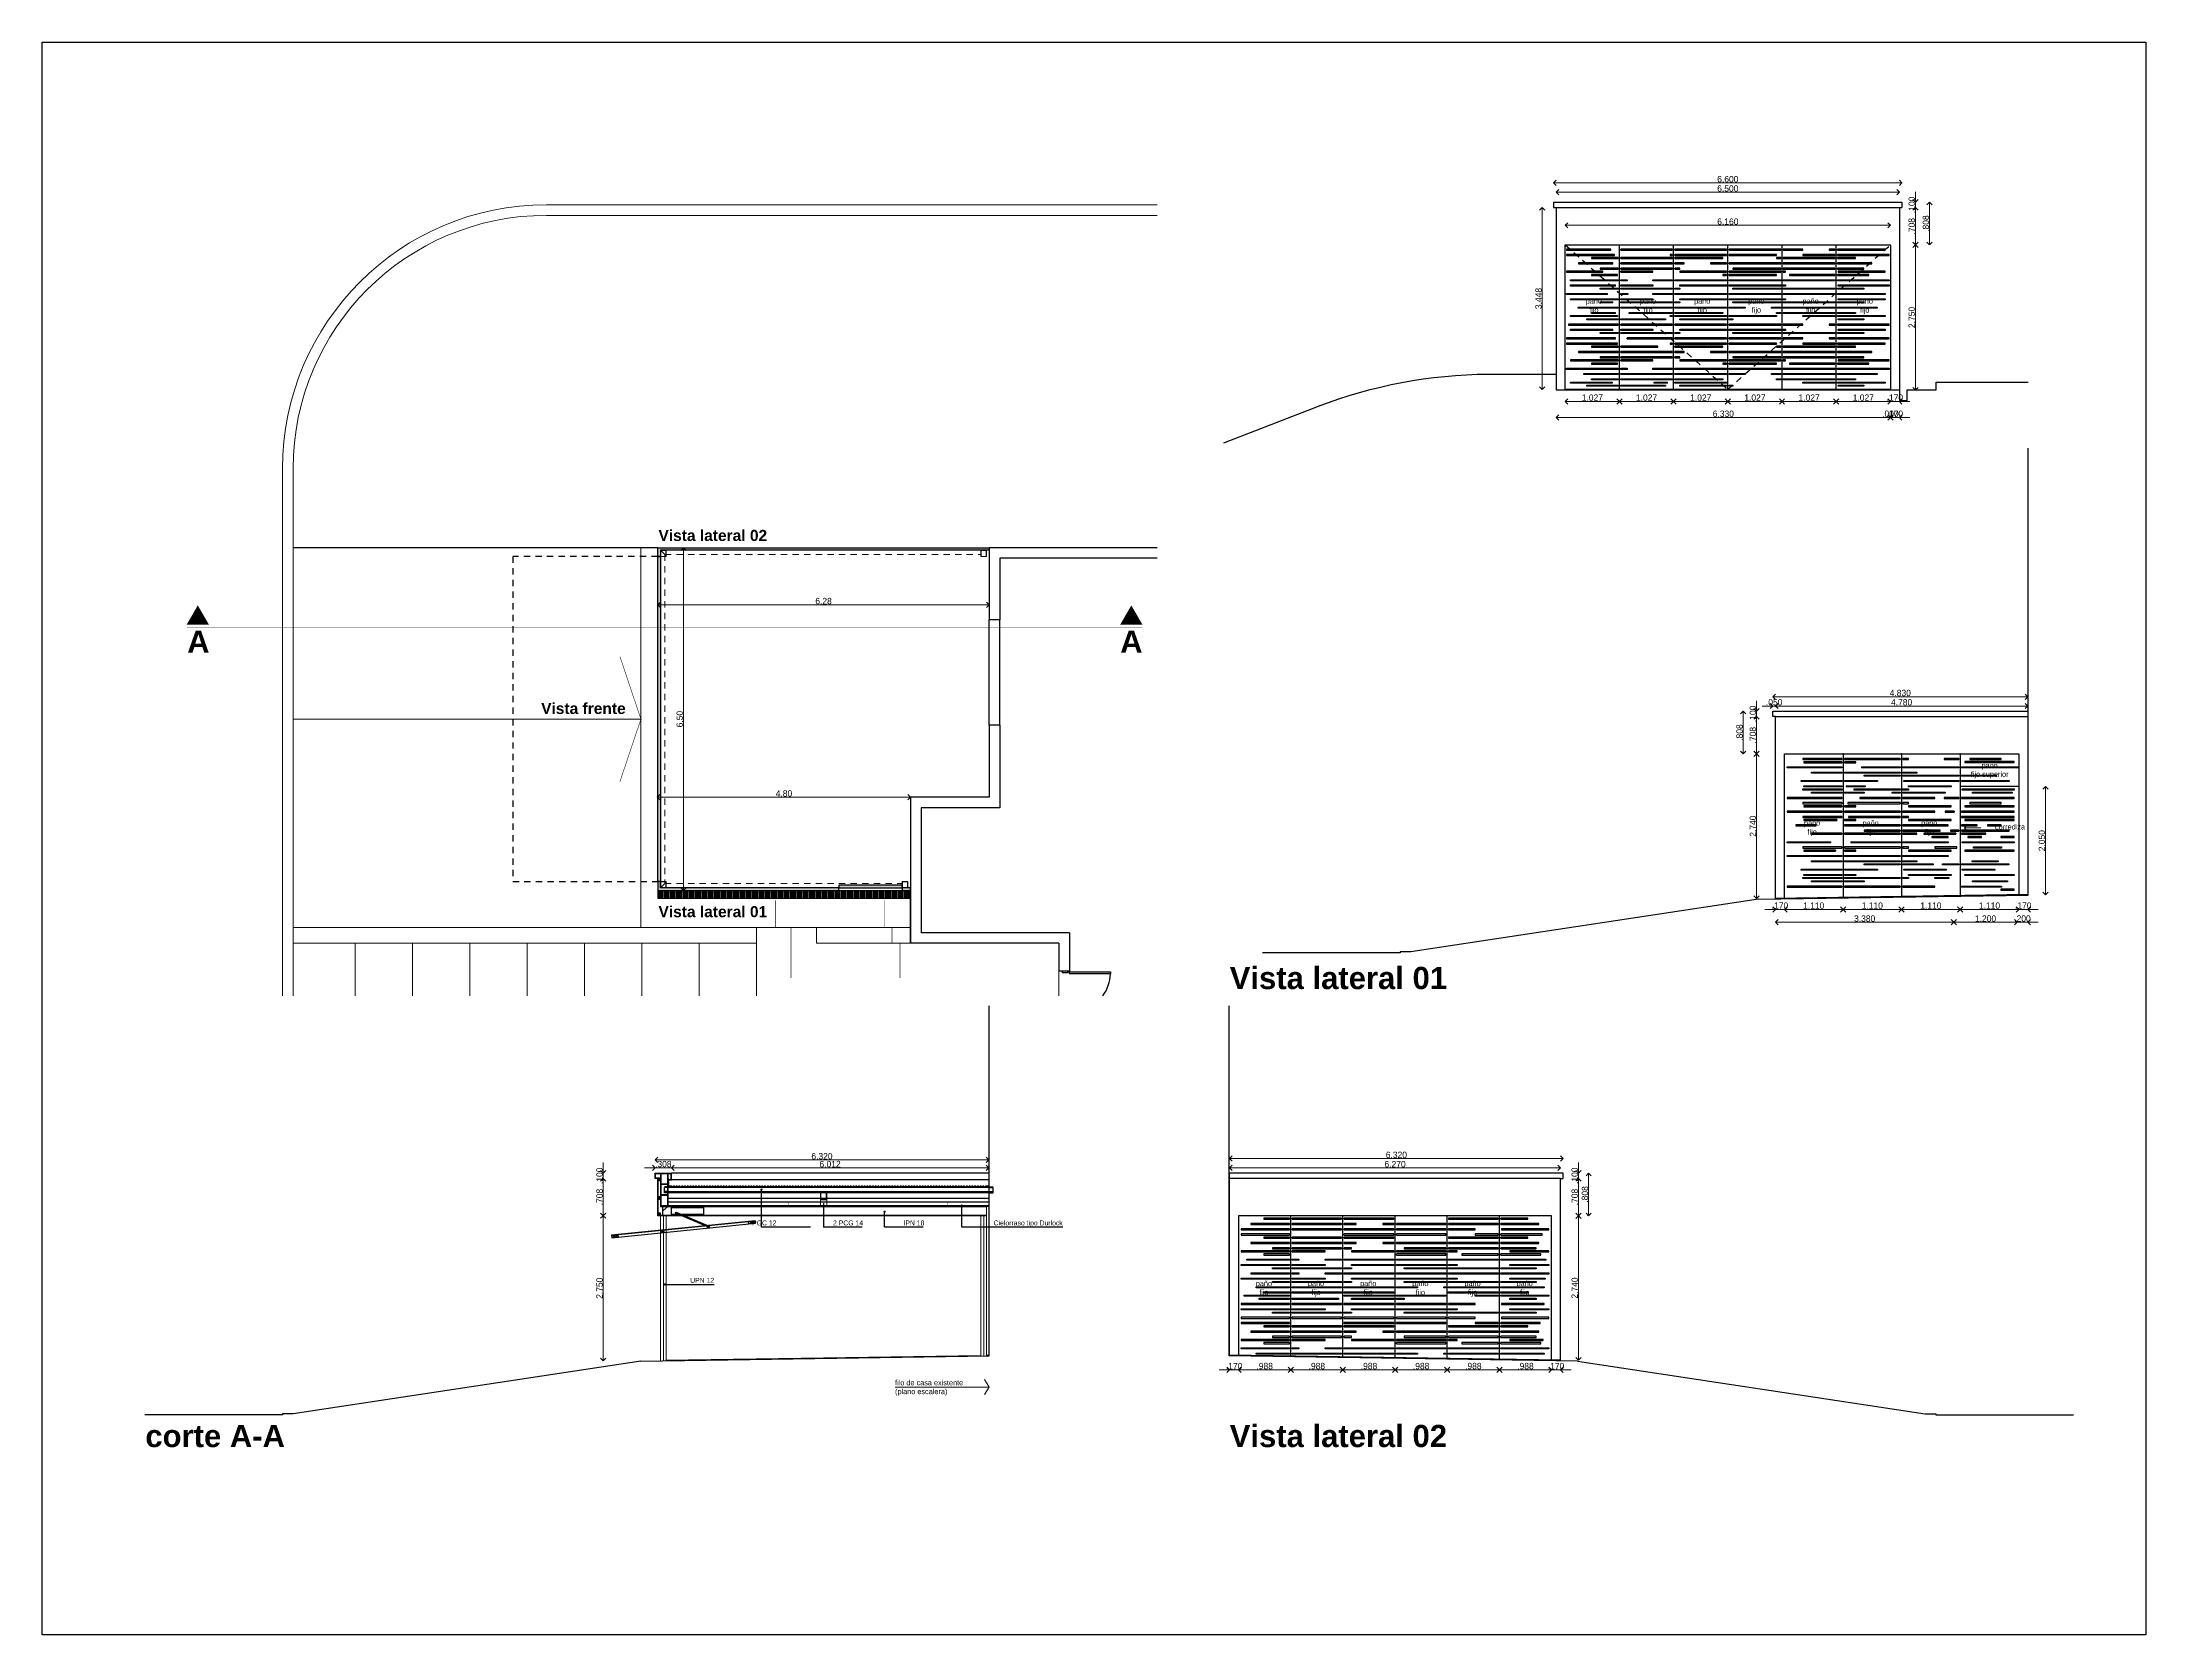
# Model space of a CAD drawing. Header units: millimetres. Extents: x 237 to 802, y 86 to 296.
# Drawn here: x 359.76 to 399.63, y 172.92 to 203.12 of the extents above; entities that cross this region are included whole.
import ezdxf

# ---------------------------------------------------------------- set-up
doc = ezdxf.new("R2010")
doc.units = ezdxf.units.MM
doc.linetypes.add('ACAD_ISO02W100', pattern=[15, 12, -3])
doc.layers.get('Defpoints').update_dxf_attribs({"color": 254})
for name, color, linetype, lineweight in [('000-COTAS ACUMULADAS', 12, 'Continuous', 9), ('06-SOLADOS', 9, 'Continuous', 25), ('A_Construccion Seca', 146, 'Continuous', 13), ('Construccion Seca', 146, 'Continuous', 13), ('cotas', 154, 'Continuous', 5)]:
    doc.layers.add(name, color=color, linetype=linetype, lineweight=lineweight)
for name, color, linetype in [('01-MUROS', 6, 'Continuous'), ('02-CARPINTERÍAS', 9, 'Continuous'), ('03-PROYECCIONES', 9, 'Continuous'), ('Estructura metalica', 155, 'Continuous')]:
    doc.layers.add(name, color=color, linetype=linetype)
doc.styles.add('arial1', font='arial.ttf', dxfattribs={"height": 0.002})
doc.dimstyles.new('ann linear', dxfattribs={"dimtxt": 0.12, "dimasz": 0.1, "dimexe": 0.01, "dimexo": 0.01, "dimgap": 0.01, "dimtad": 1, "dimzin": 4, "dimdsep": 46, "dimtxsty": 'Standard', "dimblk": 'OPEN90', "dimcen": 0.1, "dimse1": 1, "dimse2": 1, "dimclrd": 256, "dimclre": 1, "dimclrt": 256, "dimadec": 0, "dimazin": 0, "dimtfac": 1, "dimtix": 1, "dimtmove": 0, "dimatfit": 3, "dimldrblk": 'DOT', "dimfxl": 0, "dimtolj": 1, "dimtzin": 0, "dimlwd": -1, "dimarcsym": 0})

msp = doc.modelspace()

# ---------------------------------------------------------------- texts
at = {"color": 1, "lineweight": 9}
for s, width, insert, char_height, attachment_point in [('{\\fArial|b1|i0|c0|p34;Vista lateral 02}', 6.072698, (371.4433, 193.8716), 0.210459, 1), ('{\\fArial|b1|i0|c0|p34;A}', 1.470858, (362.5126, 191.9622), 0.420918, 1), ('{\\fArial|b1|i0|c0|p34;A}', 1.470858, (380.616, 191.9622), 0.420918, 3), ('{\\fArial|b1|i0|c0|p34;Vista frente}', 6.072698, (369.2205, 190.592), 0.210459, 1), ('{\\fArial|b1|i0|c0|p34;Vista lateral 01}', 6.072698, (371.4433, 186.7397), 0.210459, 1), ('{\\fArial|b1|i0|c0|p34;Vista lateral 01}', 6.072698, (382.2667, 185.5874), 0.420918, 1), ('{\\fArial|b1|i0|c0|p34;corte A-A}', 3.285559, (361.7205, 176.9052), 0.420918, 1), ('{\\fArial|b1|i0|c0|p34;Vista lateral 02}', 6.072698, (382.2667, 176.9052), 0.420918, 1)]:
    msp.add_mtext_dynamic_manual_height_columns(s, width=width, gutter_width=12.5, heights=[0], dxfattribs=dict(at, insert=insert, char_height=char_height, attachment_point=attachment_point))
at = {"char_height": 0.09375}
for s, insert, attachment_point in [('{\\W5.17791;  }PGC 12 ', (372.8575, 180.7805), 1), ('2 PCG 14', (374.7514, 180.7805), 1), ('IPN 18', (376.0865, 180.7805), 1), ('Cielorraso tipo Durlock', (377.7941, 180.7805), 1), ('UPN 12', (372.4973, 179.6922), 3)]:
    msp.add_mtext_dynamic_manual_height_columns(s, width=1.470858, gutter_width=12.5, heights=[0], dxfattribs=dict(at, insert=insert, attachment_point=attachment_point))
at = {"layer": '000-COTAS ACUMULADAS', "char_height": 0.1008, "style": 'arial1'}
for s, insert, attachment_point in [('{\\fArial Narrow|b0|i0|c0|p34;paño \\Pfijo}', (389.1667, 198.2596), 2), ('{\\fArial Narrow|b0|i0|c0|p34;paño \\Pfijo}', (390.1933, 198.2596), 2), ('{\\fArial Narrow|b0|i0|c0|p34;paño \\Pfijo}', (391.22, 198.2596), 2), ('{\\fArial Narrow|b0|i0|c0|p34;paño \\Pfijo}', (392.2467, 198.2596), 2), ('{\\fArial Narrow|b0|i0|c0|p34;paño \\Pfijo}', (393.2733, 198.2596), 2), ('{\\fArial Narrow|b0|i0|c0|p34;paño \\Pfijo}', (394.3, 198.2596), 2), ('{\\fArial Narrow|b0|i0|c0|p34;paño \\Pfijo superior}', (396.6664, 189.4587), 2), ('{\\fArial Narrow|b0|i0|c0|p34;paño \\Pfijo}', (393.3018, 188.3654), 2), ('{\\fArial Narrow|b0|i0|c0|p34;paño \\Pfijo}', (394.4118, 188.3654), 2), ('{\\fArial Narrow|b0|i0|c0|p34;paño \\Pfijo}', (395.5218, 188.3654), 2), ('{\\fArial Narrow|b0|i0|c0|p34;corrediza}', (396.7679, 188.293), 1), ('{\\fArial Narrow|b0|i0|c0|p34;paño \\Pfijo}', (382.9147, 179.6371), 2), ('{\\fArial Narrow|b0|i0|c0|p34;paño \\Pfijo}', (383.903, 179.6371), 2), ('{\\fArial Narrow|b0|i0|c0|p34;paño \\Pfijo}', (384.8914, 179.6371), 2), ('{\\fArial Narrow|b0|i0|c0|p34;paño \\Pfijo}', (385.8797, 179.6371), 2), ('{\\fArial Narrow|b0|i0|c0|p34;paño \\Pfijo}', (386.868, 179.6371), 2), ('{\\fArial Narrow|b0|i0|c0|p34;paño \\Pfijo}', (387.8564, 179.6371), 2), ('{\\fArial Narrow|b0|i0|c0|p34;filo de casa existente \\P(plano escalera)}', (375.9258, 177.7566), 1)]:
    msp.add_mtext(s, dxfattribs=dict(at, insert=insert, attachment_point=attachment_point))

# ---------------------------------------------------------------- blocks, each defined once
blk = doc.blocks.new('_OPEN90')
at = {"color": 0, "linetype": 'ByBlock'}
for p, q in [((0, 0), (-1, 0)), ((-0.5, 0.5), (0, 0)), ((0, 0), (-0.5, -0.5))]:
    blk.add_line(p, q, dxfattribs=at)
blk = doc.blocks.new('*D271')
at = {"layer": 'cotas'}
blk.add_line((395.26, 196.624), (395.26, 199.174), dxfattribs=at)
at = {"layer": 'Defpoints', "color": 0}
for p in [(394.785, 199.274), (395.26, 199.274), (394.785, 196.524)]:
    blk.add_point(p, dxfattribs=at)
at = {"layer": 'cotas', "xscale": 0.1, "yscale": 0.1, "zscale": 0.1}
for p, rotation in [((395.26, 199.274), 90), ((395.26, 196.524), 270)]:
    blk.add_blockref('_OPEN90', p, dxfattribs=dict(at, rotation=rotation))
at = {"layer": 'cotas', "insert": (395.19, 197.899), "char_height": 0.12, "attachment_point": 5, "rotation": 90}
blk.add_mtext('\\A1;2.750', dxfattribs=at)
blk = doc.blocks.new('_DOT')
at = {"color": 0, "linetype": 'ByBlock', "lineweight": -2}
blk.add_line((-0.5, 0), (-1, 0), dxfattribs=at)
at = {"color": 0, "linetype": 'ByBlock', "lineweight": -2, "const_width": 0.5}
blk.add_lwpolyline([(-0.25, 0, 1), (0.25, 0, 1)], format="xyb", close=True, dxfattribs=at)
blk = doc.blocks.new('*D272')
at = {"layer": 'cotas'}
blk.add_line((395.26, 199.374), (395.26, 199.883), dxfattribs=at)
at = {"layer": 'Defpoints', "color": 0}
for p in [(394.955, 199.983), (395.26, 199.983), (394.785, 199.274)]:
    blk.add_point(p, dxfattribs=at)
at = {"layer": 'cotas', "xscale": 0.1, "yscale": 0.1, "zscale": 0.1}
for p, rotation in [((395.26, 199.983), 90), ((395.26, 199.274), 270)]:
    blk.add_blockref('_OPEN90', p, dxfattribs=dict(at, rotation=rotation))
at = {"layer": 'cotas', "insert": (395.19, 199.628), "char_height": 0.12, "attachment_point": 5, "rotation": 90}
blk.add_mtext('\\A1;.708', dxfattribs=at)
blk = doc.blocks.new('*D291')
at = {"layer": 'cotas'}
for p, q in [((394.685, 196.003), (394.585, 196.003)), ((394.885, 196.003), (394.985, 196.003))]:
    blk.add_line(p, q, dxfattribs=at)
at = {"layer": 'Defpoints', "color": 0}
for p in [(394.785, 199.274), (394.785, 196.524), (394.785, 196.003)]:
    blk.add_point(p, dxfattribs=at)
at = {"layer": 'cotas', "xscale": 0.1, "yscale": 0.1, "zscale": 0.1}
blk.add_blockref('_OPEN90', (394.785, 196.003), dxfattribs=at)
at = {"layer": 'cotas', "xscale": 0.1, "yscale": 0.1, "zscale": 0.1, "rotation": 180}
blk.add_blockref('_OPEN90', (394.785, 196.003), dxfattribs=at)
at = {"layer": 'cotas', "insert": (394.785, 196.073), "char_height": 0.12, "attachment_point": 5}
blk.add_mtext('\\A1;.000', dxfattribs=at)
blk = doc.blocks.new('*D301')
at = {"layer": 'cotas'}
for p, q in [((394.685, 196.003), (394.585, 196.003)), ((394.785, 196.003), (394.955, 196.003)), ((395.055, 196.003), (395.155, 196.003))]:
    blk.add_line(p, q, dxfattribs=at)
at = {"layer": 'Defpoints', "color": 0}
for p in [(394.785, 196.524), (394.955, 196.524), (394.955, 196.003)]:
    blk.add_point(p, dxfattribs=at)
at = {"layer": 'cotas', "xscale": 0.1, "yscale": 0.1, "zscale": 0.1}
blk.add_blockref('_OPEN90', (394.785, 196.003), dxfattribs=at)
at = {"layer": 'cotas', "xscale": 0.1, "yscale": 0.1, "zscale": 0.1, "rotation": 180}
blk.add_blockref('_OPEN90', (394.955, 196.003), dxfattribs=at)
at = {"layer": 'cotas', "insert": (394.87, 196.073), "char_height": 0.12, "attachment_point": 5}
blk.add_mtext('\\A1;.170', dxfattribs=at)
blk = doc.blocks.new('*D302')
at = {"layer": 'cotas'}
blk.add_line((394.685, 196.003), (388.555, 196.003), dxfattribs=at)
at = {"layer": 'Defpoints', "color": 0}
for p in [(394.785, 199.274), (388.455, 196.524), (388.455, 196.003)]:
    blk.add_point(p, dxfattribs=at)
at = {"layer": 'cotas', "xscale": 0.1, "yscale": 0.1, "zscale": 0.1, "rotation": 180}
blk.add_blockref('_OPEN90', (388.455, 196.003), dxfattribs=at)
at = {"layer": 'cotas', "xscale": 0.1, "yscale": 0.1, "zscale": 0.1}
blk.add_blockref('_OPEN90', (394.785, 196.003), dxfattribs=at)
at = {"layer": 'cotas', "insert": (391.62, 196.073), "char_height": 0.12, "attachment_point": 5}
blk.add_mtext('\\A1;6.330', dxfattribs=at)
blk = doc.blocks.new('*D303')
at = {"layer": 'cotas'}
for p, q in [((395.26, 200.183), (395.26, 200.283)), ((395.26, 199.983), (395.26, 200.083)), ((395.26, 199.883), (395.26, 199.783))]:
    blk.add_line(p, q, dxfattribs=at)
at = {"layer": 'Defpoints', "color": 0}
for p in [(394.955, 199.983), (395.005, 200.083), (395.26, 200.083)]:
    blk.add_point(p, dxfattribs=at)
at = {"layer": 'cotas', "xscale": 0.1, "yscale": 0.1, "zscale": 0.1}
for p, rotation in [((395.26, 200.083), 270), ((395.26, 199.983), 90)]:
    blk.add_blockref('_OPEN90', p, dxfattribs=dict(at, rotation=rotation))
at = {"layer": 'cotas', "insert": (395.19, 200.033), "char_height": 0.12, "attachment_point": 5, "rotation": 90}
blk.add_mtext('\\A1;.100', dxfattribs=at)
blk = doc.blocks.new('*D304')
at = {"layer": 'cotas'}
blk.add_line((388.555, 200.274), (394.855, 200.274), dxfattribs=at)
at = {"layer": 'Defpoints', "color": 0}
for p in [(394.955, 200.274), (388.455, 199.983), (394.955, 199.983)]:
    blk.add_point(p, dxfattribs=at)
at = {"layer": 'cotas', "xscale": 0.1, "yscale": 0.1, "zscale": 0.1, "rotation": 180}
blk.add_blockref('_OPEN90', (388.455, 200.274), dxfattribs=at)
at = {"layer": 'cotas', "xscale": 0.1, "yscale": 0.1, "zscale": 0.1}
blk.add_blockref('_OPEN90', (394.955, 200.274), dxfattribs=at)
at = {"layer": 'cotas', "insert": (391.705, 200.344), "char_height": 0.12, "attachment_point": 5}
blk.add_mtext('\\A1;6.500', dxfattribs=at)
blk = doc.blocks.new('*D305')
at = {"layer": 'cotas'}
blk.add_line((388.505, 200.45), (394.905, 200.45), dxfattribs=at)
at = {"layer": 'Defpoints', "color": 0}
for p in [(395.005, 200.45), (388.405, 200.083), (395.005, 200.083)]:
    blk.add_point(p, dxfattribs=at)
at = {"layer": 'cotas', "xscale": 0.1, "yscale": 0.1, "zscale": 0.1, "rotation": 180}
blk.add_blockref('_OPEN90', (388.405, 200.45), dxfattribs=at)
at = {"layer": 'cotas', "xscale": 0.1, "yscale": 0.1, "zscale": 0.1}
blk.add_blockref('_OPEN90', (395.005, 200.45), dxfattribs=at)
at = {"layer": 'cotas', "insert": (391.705, 200.52), "char_height": 0.12, "attachment_point": 5}
blk.add_mtext('\\A1;6.600', dxfattribs=at)
blk = doc.blocks.new('*D306')
at = {"layer": 'cotas'}
blk.add_line((382.365, 181.777), (388.435, 181.777), dxfattribs=at)
at = {"layer": 'Defpoints', "color": 0}
for p in [(382.265, 181.578), (388.535, 181.777), (388.535, 181.578)]:
    blk.add_point(p, dxfattribs=at)
at = {"layer": 'cotas', "xscale": 0.1, "yscale": 0.1, "zscale": 0.1, "rotation": 180}
blk.add_blockref('_OPEN90', (382.265, 181.777), dxfattribs=at)
at = {"layer": 'cotas', "xscale": 0.1, "yscale": 0.1, "zscale": 0.1}
blk.add_blockref('_OPEN90', (388.535, 181.777), dxfattribs=at)
at = {"layer": 'cotas', "insert": (385.4, 181.847), "char_height": 0.12, "attachment_point": 5}
blk.add_mtext('\\A1;6.270', dxfattribs=at)
blk = doc.blocks.new('*D307')
at = {"layer": 'cotas'}
blk.add_line((388.485, 181.953), (382.365, 181.953), dxfattribs=at)
at = {"layer": 'Defpoints', "color": 0}
for p in [(382.265, 181.953), (382.265, 181.678), (388.585, 181.678)]:
    blk.add_point(p, dxfattribs=at)
at = {"layer": 'cotas', "xscale": 0.1, "yscale": 0.1, "zscale": 0.1, "rotation": 180}
blk.add_blockref('_OPEN90', (382.265, 181.953), dxfattribs=at)
at = {"layer": 'cotas', "xscale": 0.1, "yscale": 0.1, "zscale": 0.1}
blk.add_blockref('_OPEN90', (388.585, 181.953), dxfattribs=at)
at = {"layer": 'cotas', "insert": (385.425, 182.023), "char_height": 0.12, "attachment_point": 5}
blk.add_mtext('\\A1;6.320', dxfattribs=at)
blk = doc.blocks.new('*D308')
at = {"layer": 'cotas'}
blk.add_line((388.188, 196.634), (388.188, 199.883), dxfattribs=at)
at = {"layer": 'Defpoints', "color": 0}
for p in [(388.188, 199.983), (388.455, 199.983), (388.625, 196.534)]:
    blk.add_point(p, dxfattribs=at)
at = {"layer": 'cotas', "xscale": 0.1, "yscale": 0.1, "zscale": 0.1}
for p, rotation in [((388.188, 199.983), 90), ((388.188, 196.534), 270)]:
    blk.add_blockref('_OPEN90', p, dxfattribs=dict(at, rotation=rotation))
at = {"layer": 'cotas', "insert": (388.118, 198.258), "char_height": 0.12, "attachment_point": 5, "rotation": 90}
blk.add_mtext('\\A1;3.448', dxfattribs=at)
blk = doc.blocks.new('*D309')
at = {"layer": 'cotas'}
blk.add_line((388.874, 180.77), (388.874, 178.23), dxfattribs=at)
at = {"layer": 'Defpoints', "color": 0}
for p in [(388.365, 180.87), (388.535, 178.13), (388.874, 178.13)]:
    blk.add_point(p, dxfattribs=at)
at = {"layer": 'cotas', "xscale": 0.1, "yscale": 0.1, "zscale": 0.1}
for p, rotation in [((388.874, 180.87), 90), ((388.874, 178.13), 270)]:
    blk.add_blockref('_OPEN90', p, dxfattribs=dict(at, rotation=rotation))
at = {"layer": 'cotas', "insert": (388.804, 179.5), "char_height": 0.12, "attachment_point": 5, "rotation": 90}
blk.add_mtext('\\A1;2.740', dxfattribs=at)
blk = doc.blocks.new('*D282')
at = {"layer": 'cotas'}
for p, q in [((388.874, 181.778), (388.874, 181.878)), ((388.874, 181.578), (388.874, 181.678)), ((388.874, 181.478), (388.874, 181.378))]:
    blk.add_line(p, q, dxfattribs=at)
at = {"layer": 'Defpoints', "color": 0}
for p in [(388.535, 181.578), (388.585, 181.678), (388.874, 181.678)]:
    blk.add_point(p, dxfattribs=at)
at = {"layer": 'cotas', "xscale": 0.1, "yscale": 0.1, "zscale": 0.1}
for p, rotation in [((388.874, 181.678), 270), ((388.874, 181.578), 90)]:
    blk.add_blockref('_OPEN90', p, dxfattribs=dict(at, rotation=rotation))
at = {"layer": 'cotas', "insert": (388.804, 181.628), "char_height": 0.12, "attachment_point": 5, "rotation": 90}
blk.add_mtext('\\A1;.100', dxfattribs=at)
blk = doc.blocks.new('*D276')
at = {"layer": 'cotas'}
blk.add_line((370.396, 178.221), (370.396, 180.771), dxfattribs=at)
at = {"layer": 'Defpoints', "color": 0}
for p in [(370.396, 180.871), (371.481, 180.871), (371.481, 178.121)]:
    blk.add_point(p, dxfattribs=at)
at = {"layer": 'cotas', "xscale": 0.1, "yscale": 0.1, "zscale": 0.1}
for p, rotation in [((370.396, 180.871), 90), ((370.396, 178.121), 270)]:
    blk.add_blockref('_OPEN90', p, dxfattribs=dict(at, rotation=rotation))
at = {"layer": 'cotas', "insert": (370.326, 179.496), "char_height": 0.12, "attachment_point": 5, "rotation": 90}
blk.add_mtext('\\A1;2.750', dxfattribs=at)
blk = doc.blocks.new('*D292')
at = {"layer": 'cotas'}
blk.add_line((370.396, 180.97), (370.396, 181.478), dxfattribs=at)
at = {"layer": 'Defpoints', "color": 0}
for p in [(370.396, 181.578), (371.381, 181.578), (371.481, 180.87)]:
    blk.add_point(p, dxfattribs=at)
at = {"layer": 'cotas', "xscale": 0.1, "yscale": 0.1, "zscale": 0.1}
for p, rotation in [((370.396, 181.578), 90), ((370.396, 180.87), 270)]:
    blk.add_blockref('_OPEN90', p, dxfattribs=dict(at, rotation=rotation))
at = {"layer": 'cotas', "insert": (370.326, 181.224), "char_height": 0.12, "attachment_point": 5, "rotation": 90}
blk.add_mtext('\\A1;.708', dxfattribs=at)
blk = doc.blocks.new('*D293')
at = {"layer": 'cotas'}
for p, q in [((370.396, 181.778), (370.396, 181.878)), ((370.396, 181.578), (370.396, 181.678)), ((370.396, 181.478), (370.396, 181.378))]:
    blk.add_line(p, q, dxfattribs=at)
at = {"layer": 'Defpoints', "color": 0}
for p in [(370.396, 181.678), (371.381, 181.678), (371.381, 181.578)]:
    blk.add_point(p, dxfattribs=at)
at = {"layer": 'cotas', "xscale": 0.1, "yscale": 0.1, "zscale": 0.1}
for p, rotation in [((370.396, 181.678), 270), ((370.396, 181.578), 90)]:
    blk.add_blockref('_OPEN90', p, dxfattribs=dict(at, rotation=rotation))
at = {"layer": 'cotas', "insert": (370.326, 181.628), "char_height": 0.12, "attachment_point": 5, "rotation": 90}
blk.add_mtext('\\A1;.100', dxfattribs=at)
blk = doc.blocks.new('*D277')
at = {"layer": 'cotas'}
for p, q in [((371.281, 181.779), (371.181, 181.779)), ((371.381, 181.779), (371.689, 181.779)), ((371.789, 181.779), (371.889, 181.779))]:
    blk.add_line(p, q, dxfattribs=at)
at = {"layer": 'Defpoints', "color": 0}
for p in [(371.689, 181.779), (371.381, 181.678), (371.689, 181.678)]:
    blk.add_point(p, dxfattribs=at)
at = {"layer": 'cotas', "xscale": 0.1, "yscale": 0.1, "zscale": 0.1}
blk.add_blockref('_OPEN90', (371.381, 181.779), dxfattribs=at)
at = {"layer": 'cotas', "xscale": 0.1, "yscale": 0.1, "zscale": 0.1, "rotation": 180}
blk.add_blockref('_OPEN90', (371.689, 181.779), dxfattribs=at)
at = {"layer": 'cotas', "insert": (371.535, 181.849), "char_height": 0.12, "attachment_point": 5}
blk.add_mtext('\\A1;.308', dxfattribs=at)
blk = doc.blocks.new('*D278')
at = {"layer": 'cotas'}
blk.add_line((371.789, 181.779), (377.601, 181.779), dxfattribs=at)
at = {"layer": 'Defpoints', "color": 0}
for p in [(377.701, 181.779), (371.689, 181.678), (377.701, 181.63)]:
    blk.add_point(p, dxfattribs=at)
at = {"layer": 'cotas', "xscale": 0.1, "yscale": 0.1, "zscale": 0.1, "rotation": 180}
blk.add_blockref('_OPEN90', (371.689, 181.779), dxfattribs=at)
at = {"layer": 'cotas', "xscale": 0.1, "yscale": 0.1, "zscale": 0.1}
blk.add_blockref('_OPEN90', (377.701, 181.779), dxfattribs=at)
at = {"layer": 'cotas', "insert": (374.695, 181.849), "char_height": 0.12, "attachment_point": 5}
blk.add_mtext('\\A1;6.012', dxfattribs=at)
blk = doc.blocks.new('*D294')
at = {"layer": 'cotas'}
blk.add_line((371.481, 181.928), (377.601, 181.928), dxfattribs=at)
at = {"layer": 'Defpoints', "color": 0}
for p in [(377.701, 181.928), (371.381, 181.678), (377.701, 181.63)]:
    blk.add_point(p, dxfattribs=at)
at = {"layer": 'cotas', "xscale": 0.1, "yscale": 0.1, "zscale": 0.1, "rotation": 180}
blk.add_blockref('_OPEN90', (371.381, 181.928), dxfattribs=at)
at = {"layer": 'cotas', "xscale": 0.1, "yscale": 0.1, "zscale": 0.1}
blk.add_blockref('_OPEN90', (377.701, 181.928), dxfattribs=at)
at = {"layer": 'cotas', "insert": (374.541, 181.998), "char_height": 0.12, "attachment_point": 5}
blk.add_mtext('\\A1;6.320', dxfattribs=at)
blk = doc.blocks.new('*D295')
at = {"layer": 'cotas'}
blk.add_line((392.658, 190.709), (397.288, 190.709), dxfattribs=at)
at = {"layer": 'Defpoints', "color": 0}
for p in [(397.388, 190.709), (392.558, 190.434), (397.388, 190.434)]:
    blk.add_point(p, dxfattribs=at)
at = {"layer": 'cotas', "xscale": 0.1, "yscale": 0.1, "zscale": 0.1, "rotation": 180}
blk.add_blockref('_OPEN90', (392.558, 190.709), dxfattribs=at)
at = {"layer": 'cotas', "xscale": 0.1, "yscale": 0.1, "zscale": 0.1}
blk.add_blockref('_OPEN90', (397.388, 190.709), dxfattribs=at)
at = {"layer": 'cotas', "insert": (394.973, 190.779), "char_height": 0.12, "attachment_point": 5}
blk.add_mtext('\\A1;4.830', dxfattribs=at)
blk = doc.blocks.new('*D296')
at = {"layer": 'cotas'}
blk.add_line((397.288, 190.533), (392.708, 190.533), dxfattribs=at)
at = {"layer": 'Defpoints', "color": 0}
for p in [(392.608, 190.533), (392.608, 190.334), (397.388, 190.434)]:
    blk.add_point(p, dxfattribs=at)
at = {"layer": 'cotas', "xscale": 0.1, "yscale": 0.1, "zscale": 0.1, "rotation": 180}
blk.add_blockref('_OPEN90', (392.608, 190.533), dxfattribs=at)
at = {"layer": 'cotas', "xscale": 0.1, "yscale": 0.1, "zscale": 0.1}
blk.add_blockref('_OPEN90', (397.388, 190.533), dxfattribs=at)
at = {"layer": 'cotas', "insert": (394.998, 190.603), "char_height": 0.12, "attachment_point": 5}
blk.add_mtext('\\A1;4.780', dxfattribs=at)
blk = doc.blocks.new('*D297')
at = {"layer": 'cotas'}
for p, q in [((392.458, 190.533), (392.358, 190.533)), ((392.608, 190.533), (392.558, 190.533)), ((392.708, 190.533), (392.808, 190.533))]:
    blk.add_line(p, q, dxfattribs=at)
at = {"layer": 'Defpoints', "color": 0}
for p in [(392.558, 190.533), (392.558, 190.434), (392.608, 190.334)]:
    blk.add_point(p, dxfattribs=at)
at = {"layer": 'cotas', "xscale": 0.1, "yscale": 0.1, "zscale": 0.1}
blk.add_blockref('_OPEN90', (392.558, 190.533), dxfattribs=at)
at = {"layer": 'cotas', "xscale": 0.1, "yscale": 0.1, "zscale": 0.1, "rotation": 180}
blk.add_blockref('_OPEN90', (392.608, 190.533), dxfattribs=at)
at = {"layer": 'cotas', "insert": (392.583, 190.603), "char_height": 0.12, "attachment_point": 5}
blk.add_mtext('\\A1;.050', dxfattribs=at)
blk = doc.blocks.new('*D298')
at = {"layer": 'cotas'}
blk.add_line((392.25, 186.986), (392.25, 189.526), dxfattribs=at)
at = {"layer": 'Defpoints', "color": 0}
for p in [(392.25, 189.626), (392.778, 189.626), (392.608, 186.886)]:
    blk.add_point(p, dxfattribs=at)
at = {"layer": 'cotas', "xscale": 0.1, "yscale": 0.1, "zscale": 0.1}
for p, rotation in [((392.25, 189.626), 90), ((392.25, 186.886), 270)]:
    blk.add_blockref('_OPEN90', p, dxfattribs=dict(at, rotation=rotation))
at = {"layer": 'cotas', "insert": (392.18, 188.256), "char_height": 0.12, "attachment_point": 5, "rotation": 90}
blk.add_mtext('\\A1;2.740', dxfattribs=at)
blk = doc.blocks.new('*D299')
at = {"layer": 'cotas'}
for p, q in [((392.25, 190.534), (392.25, 190.634)), ((392.25, 190.334), (392.25, 190.434)), ((392.25, 190.234), (392.25, 190.134))]:
    blk.add_line(p, q, dxfattribs=at)
at = {"layer": 'Defpoints', "color": 0}
for p in [(392.25, 190.434), (392.558, 190.434), (392.608, 190.334)]:
    blk.add_point(p, dxfattribs=at)
at = {"layer": 'cotas', "xscale": 0.1, "yscale": 0.1, "zscale": 0.1}
for p, rotation in [((392.25, 190.434), 270), ((392.25, 190.334), 90)]:
    blk.add_blockref('_OPEN90', p, dxfattribs=dict(at, rotation=rotation))
at = {"layer": 'cotas', "insert": (392.18, 190.384), "char_height": 0.12, "attachment_point": 5, "rotation": 90}
blk.add_mtext('\\A1;.100', dxfattribs=at)
blk = doc.blocks.new('*D279')
at = {"layer": 'cotas'}
blk.add_line((397.725, 187.055), (397.725, 188.905), dxfattribs=at)
at = {"layer": 'Defpoints', "color": 0}
for p in [(397.188, 189.005), (397.725, 189.005), (397.188, 186.955)]:
    blk.add_point(p, dxfattribs=at)
at = {"layer": 'cotas', "xscale": 0.1, "yscale": 0.1, "zscale": 0.1}
for p, rotation in [((397.725, 189.005), 90), ((397.725, 186.955), 270)]:
    blk.add_blockref('_OPEN90', p, dxfattribs=dict(at, rotation=rotation))
at = {"layer": 'cotas', "insert": (397.655, 187.98), "char_height": 0.12, "attachment_point": 5, "rotation": 90}
blk.add_mtext('\\A1;2.050', dxfattribs=at)
blk = doc.blocks.new('*D280')
at = {"layer": 'cotas'}
blk.add_line((396.088, 186.433), (397.088, 186.433), dxfattribs=at)
at = {"layer": 'Defpoints', "color": 0}
for p in [(395.988, 189.005), (397.188, 189.005), (397.188, 186.433)]:
    blk.add_point(p, dxfattribs=at)
at = {"layer": 'cotas', "xscale": 0.1, "yscale": 0.1, "zscale": 0.1, "rotation": 180}
blk.add_blockref('_OPEN90', (395.988, 186.433), dxfattribs=at)
at = {"layer": 'cotas', "xscale": 0.1, "yscale": 0.1, "zscale": 0.1}
blk.add_blockref('_OPEN90', (397.188, 186.433), dxfattribs=at)
at = {"layer": 'cotas', "insert": (396.588, 186.503), "char_height": 0.12, "attachment_point": 5}
blk.add_mtext('\\A1;1.200', dxfattribs=at)
blk = doc.blocks.new('*D300')
at = {"layer": 'cotas'}
for p, q in [((397.088, 186.433), (396.988, 186.433)), ((397.188, 186.433), (397.388, 186.433)), ((397.488, 186.433), (397.588, 186.433))]:
    blk.add_line(p, q, dxfattribs=at)
at = {"layer": 'Defpoints', "color": 0}
for p in [(397.188, 189.005), (397.388, 186.958), (397.388, 186.433)]:
    blk.add_point(p, dxfattribs=at)
at = {"layer": 'cotas', "xscale": 0.1, "yscale": 0.1, "zscale": 0.1}
blk.add_blockref('_OPEN90', (397.188, 186.433), dxfattribs=at)
at = {"layer": 'cotas', "xscale": 0.1, "yscale": 0.1, "zscale": 0.1, "rotation": 180}
blk.add_blockref('_OPEN90', (397.388, 186.433), dxfattribs=at)
at = {"layer": 'cotas', "insert": (397.288, 186.503), "char_height": 0.12, "attachment_point": 5}
blk.add_mtext('\\A1;.200', dxfattribs=at)
blk = doc.blocks.new('*D281')
at = {"layer": 'cotas'}
blk.add_line((395.888, 186.433), (392.708, 186.433), dxfattribs=at)
at = {"layer": 'Defpoints', "color": 0}
for p in [(395.988, 189.005), (392.608, 186.886), (392.608, 186.433)]:
    blk.add_point(p, dxfattribs=at)
at = {"layer": 'cotas', "xscale": 0.1, "yscale": 0.1, "zscale": 0.1, "rotation": 180}
blk.add_blockref('_OPEN90', (392.608, 186.433), dxfattribs=at)
at = {"layer": 'cotas', "xscale": 0.1, "yscale": 0.1, "zscale": 0.1}
blk.add_blockref('_OPEN90', (395.988, 186.433), dxfattribs=at)
at = {"layer": 'cotas', "insert": (394.298, 186.503), "char_height": 0.12, "attachment_point": 5}
blk.add_mtext('\\A1;3.380', dxfattribs=at)
blk = doc.blocks.new('*D273')
at = {"layer": 'cotas'}
blk.add_line((371.916, 193.434), (371.916, 187.134), dxfattribs=at)
at = {"layer": 'Defpoints', "color": 0}
for p in [(370.711, 193.534), (371.431, 187.034), (371.916, 187.034)]:
    blk.add_point(p, dxfattribs=at)
at = {"layer": 'cotas', "xscale": 0.1, "yscale": 0.1, "zscale": 0.1}
for p, rotation in [((371.916, 193.534), 90), ((371.916, 187.034), 270)]:
    blk.add_blockref('_OPEN90', p, dxfattribs=dict(at, rotation=rotation))
at = {"layer": 'cotas', "insert": (371.846, 190.284), "char_height": 0.12, "attachment_point": 5, "rotation": 90}
blk.add_mtext('\\A1;6.50', dxfattribs=at)
blk = doc.blocks.new('*D274')
at = {"layer": 'cotas'}
blk.add_line((376.121, 188.804), (371.521, 188.804), dxfattribs=at)
at = {"layer": 'Defpoints', "color": 0}
for p in [(371.421, 188.804), (371.421, 188.804), (376.221, 188.804)]:
    blk.add_point(p, dxfattribs=at)
at = {"layer": 'cotas', "xscale": 0.1, "yscale": 0.1, "zscale": 0.1, "rotation": 180}
blk.add_blockref('_OPEN90', (371.421, 188.804), dxfattribs=at)
at = {"layer": 'cotas', "xscale": 0.1, "yscale": 0.1, "zscale": 0.1}
blk.add_blockref('_OPEN90', (376.221, 188.804), dxfattribs=at)
at = {"layer": 'cotas', "insert": (373.821, 188.874), "char_height": 0.12, "attachment_point": 5}
blk.add_mtext('\\A1;4.80', dxfattribs=at)
blk = doc.blocks.new('*D275')
at = {"layer": 'cotas'}
blk.add_line((371.531, 192.452), (377.611, 192.452), dxfattribs=at)
at = {"layer": 'Defpoints', "color": 0}
for p in [(371.431, 193.534), (377.711, 193.534), (377.711, 192.452)]:
    blk.add_point(p, dxfattribs=at)
at = {"layer": 'cotas', "xscale": 0.1, "yscale": 0.1, "zscale": 0.1, "rotation": 180}
blk.add_blockref('_OPEN90', (371.431, 192.452), dxfattribs=at)
at = {"layer": 'cotas', "xscale": 0.1, "yscale": 0.1, "zscale": 0.1}
blk.add_blockref('_OPEN90', (377.711, 192.452), dxfattribs=at)
at = {"layer": 'cotas', "insert": (374.571, 192.522), "char_height": 0.12, "attachment_point": 5}
blk.add_mtext('\\A1;6.28', dxfattribs=at)
blk = doc.blocks.new('perfil UPN')
at = {"lineweight": 0}
for p, q in [((11748.878, 10039.802), (11748.878, 10039.805)), ((11748.878, 10039.805), (11748.933, 10039.805)), ((11748.878, 10039.685), (11748.878, 10039.687)), ((11748.933, 10039.685), (11748.878, 10039.685)), ((11748.92, 10039.798), (11748.881, 10039.799)), ((11748.881, 10039.69), (11748.92, 10039.692)), ((11748.926, 10039.791), (11748.926, 10039.698)), ((11748.933, 10039.805), (11748.933, 10039.685))]:
    blk.add_line(p, q, dxfattribs=at)
for centre, radius, start, end in [((11748.882, 10039.802), 0.00321, 180, 267.6573), ((11748.882, 10039.687), 0.00321, 92.3427, 180), ((11748.92, 10039.791), 0.00628, 359.4434, 89.0075), ((11748.92, 10039.698), 0.00643, 272.3427, 0)]:
    blk.add_arc(centre, radius, start, end, dxfattribs=at)
blk = doc.blocks.new('*D287')
at = {"layer": 'cotas'}
blk.add_line((394.685, 199.645), (388.725, 199.645), dxfattribs=at)
at = {"layer": 'Defpoints', "color": 0}
for p in [(388.625, 199.645), (388.625, 199.274), (394.785, 199.274)]:
    blk.add_point(p, dxfattribs=at)
at = {"layer": 'cotas', "xscale": 0.1, "yscale": 0.1, "zscale": 0.1, "rotation": 180}
blk.add_blockref('_OPEN90', (388.625, 199.645), dxfattribs=at)
at = {"layer": 'cotas', "xscale": 0.1, "yscale": 0.1, "zscale": 0.1}
blk.add_blockref('_OPEN90', (394.785, 199.645), dxfattribs=at)
at = {"layer": 'cotas', "insert": (391.705, 199.715), "char_height": 0.12, "attachment_point": 5}
blk.add_mtext('\\A1;6.160', dxfattribs=at)
blk = doc.blocks.new('*D288')
at = {"layer": 'cotas'}
blk.add_line((389.752, 196.308), (390.578, 196.308), dxfattribs=at)
at = {"layer": 'Defpoints', "color": 0}
for p in [(389.652, 196.534), (390.678, 196.534), (390.678, 196.308)]:
    blk.add_point(p, dxfattribs=at)
at = {"layer": 'cotas', "xscale": 0.1, "yscale": 0.1, "zscale": 0.1, "rotation": 180}
blk.add_blockref('_OPEN90', (389.652, 196.308), dxfattribs=at)
at = {"layer": 'cotas', "xscale": 0.1, "yscale": 0.1, "zscale": 0.1}
blk.add_blockref('_OPEN90', (390.678, 196.308), dxfattribs=at)
at = {"layer": 'cotas', "insert": (390.165, 196.378), "char_height": 0.12, "attachment_point": 5}
blk.add_mtext('\\A1;1.027', dxfattribs=at)
blk = doc.blocks.new('*D289')
at = {"layer": 'cotas'}
blk.add_line((390.778, 196.308), (391.605, 196.308), dxfattribs=at)
at = {"layer": 'Defpoints', "color": 0}
for p in [(390.678, 196.534), (391.705, 196.534), (391.705, 196.308)]:
    blk.add_point(p, dxfattribs=at)
at = {"layer": 'cotas', "xscale": 0.1, "yscale": 0.1, "zscale": 0.1, "rotation": 180}
blk.add_blockref('_OPEN90', (390.678, 196.308), dxfattribs=at)
at = {"layer": 'cotas', "xscale": 0.1, "yscale": 0.1, "zscale": 0.1}
blk.add_blockref('_OPEN90', (391.705, 196.308), dxfattribs=at)
at = {"layer": 'cotas', "insert": (391.192, 196.378), "char_height": 0.12, "attachment_point": 5}
blk.add_mtext('\\A1;1.027', dxfattribs=at)
blk = doc.blocks.new('*D290')
at = {"layer": 'cotas'}
blk.add_line((395.528, 199.374), (395.528, 199.983), dxfattribs=at)
at = {"layer": 'Defpoints', "color": 0}
for p in [(395.528, 200.083), (395.528, 200.083), (394.785, 199.274)]:
    blk.add_point(p, dxfattribs=at)
at = {"layer": 'cotas', "xscale": 0.1, "yscale": 0.1, "zscale": 0.1}
for p, rotation in [((395.528, 200.083), 90), ((395.528, 199.274), 270)]:
    blk.add_blockref('_OPEN90', p, dxfattribs=dict(at, rotation=rotation))
at = {"layer": 'cotas', "insert": (395.458, 199.678), "char_height": 0.12, "attachment_point": 5, "rotation": 90}
blk.add_mtext('\\A1;.808', dxfattribs=at)
blk = doc.blocks.new('*D324')
at = {"layer": 'cotas'}
blk.add_line((393.788, 186.678), (392.878, 186.678), dxfattribs=at)
at = {"layer": 'Defpoints', "color": 0}
for p in [(392.778, 187.101), (393.888, 187.101), (392.778, 186.678)]:
    blk.add_point(p, dxfattribs=at)
at = {"layer": 'cotas', "xscale": 0.1, "yscale": 0.1, "zscale": 0.1, "rotation": 180}
blk.add_blockref('_OPEN90', (392.778, 186.678), dxfattribs=at)
at = {"layer": 'cotas', "xscale": 0.1, "yscale": 0.1, "zscale": 0.1}
blk.add_blockref('_OPEN90', (393.888, 186.678), dxfattribs=at)
at = {"layer": 'cotas', "insert": (393.333, 186.748), "char_height": 0.12, "attachment_point": 5}
blk.add_mtext('\\A1;1.110', dxfattribs=at)
blk = doc.blocks.new('*D325')
at = {"layer": 'cotas'}
blk.add_line((393.988, 186.678), (394.898, 186.678), dxfattribs=at)
at = {"layer": 'Defpoints', "color": 0}
for p in [(393.888, 187.101), (394.998, 187.101), (394.998, 186.678)]:
    blk.add_point(p, dxfattribs=at)
at = {"layer": 'cotas', "xscale": 0.1, "yscale": 0.1, "zscale": 0.1, "rotation": 180}
blk.add_blockref('_OPEN90', (393.888, 186.678), dxfattribs=at)
at = {"layer": 'cotas', "xscale": 0.1, "yscale": 0.1, "zscale": 0.1}
blk.add_blockref('_OPEN90', (394.998, 186.678), dxfattribs=at)
at = {"layer": 'cotas', "insert": (394.443, 186.748), "char_height": 0.12, "attachment_point": 5}
blk.add_mtext('\\A1;1.110', dxfattribs=at)
blk = doc.blocks.new('*D326')
at = {"layer": 'cotas'}
blk.add_line((395.098, 186.678), (396.008, 186.678), dxfattribs=at)
at = {"layer": 'Defpoints', "color": 0}
for p in [(394.998, 187.101), (396.108, 187.101), (396.108, 186.678)]:
    blk.add_point(p, dxfattribs=at)
at = {"layer": 'cotas', "xscale": 0.1, "yscale": 0.1, "zscale": 0.1, "rotation": 180}
blk.add_blockref('_OPEN90', (394.998, 186.678), dxfattribs=at)
at = {"layer": 'cotas', "xscale": 0.1, "yscale": 0.1, "zscale": 0.1}
blk.add_blockref('_OPEN90', (396.108, 186.678), dxfattribs=at)
at = {"layer": 'cotas', "insert": (395.553, 186.748), "char_height": 0.12, "attachment_point": 5}
blk.add_mtext('\\A1;1.110', dxfattribs=at)
blk = doc.blocks.new('*D327')
at = {"layer": 'cotas'}
blk.add_line((396.208, 186.678), (397.118, 186.678), dxfattribs=at)
at = {"layer": 'Defpoints', "color": 0}
for p in [(396.108, 187.101), (397.218, 186.955), (397.218, 186.678)]:
    blk.add_point(p, dxfattribs=at)
at = {"layer": 'cotas', "xscale": 0.1, "yscale": 0.1, "zscale": 0.1, "rotation": 180}
blk.add_blockref('_OPEN90', (396.108, 186.678), dxfattribs=at)
at = {"layer": 'cotas', "xscale": 0.1, "yscale": 0.1, "zscale": 0.1}
blk.add_blockref('_OPEN90', (397.218, 186.678), dxfattribs=at)
at = {"layer": 'cotas', "insert": (396.663, 186.748), "char_height": 0.12, "attachment_point": 5}
blk.add_mtext('\\A1;1.110', dxfattribs=at)
blk = doc.blocks.new('*D328')
at = {"layer": 'cotas'}
for p, q in [((397.118, 186.678), (397.018, 186.678)), ((397.218, 186.678), (397.388, 186.678)), ((397.488, 186.678), (397.588, 186.678))]:
    blk.add_line(p, q, dxfattribs=at)
at = {"layer": 'Defpoints', "color": 0}
for p in [(397.218, 186.955), (397.388, 186.958), (397.388, 186.678)]:
    blk.add_point(p, dxfattribs=at)
at = {"layer": 'cotas', "xscale": 0.1, "yscale": 0.1, "zscale": 0.1}
blk.add_blockref('_OPEN90', (397.218, 186.678), dxfattribs=at)
at = {"layer": 'cotas', "xscale": 0.1, "yscale": 0.1, "zscale": 0.1, "rotation": 180}
blk.add_blockref('_OPEN90', (397.388, 186.678), dxfattribs=at)
at = {"layer": 'cotas', "insert": (397.303, 186.748), "char_height": 0.12, "attachment_point": 5}
blk.add_mtext('\\A1;.170', dxfattribs=at)
blk = doc.blocks.new('*D285')
at = {"layer": 'cotas'}
for p, q in [((392.508, 186.678), (392.408, 186.678)), ((392.778, 186.678), (392.608, 186.678)), ((392.878, 186.678), (392.978, 186.678))]:
    blk.add_line(p, q, dxfattribs=at)
at = {"layer": 'Defpoints', "color": 0}
for p in [(392.778, 187.101), (392.608, 186.886), (392.608, 186.678)]:
    blk.add_point(p, dxfattribs=at)
at = {"layer": 'cotas', "xscale": 0.1, "yscale": 0.1, "zscale": 0.1}
blk.add_blockref('_OPEN90', (392.608, 186.678), dxfattribs=at)
at = {"layer": 'cotas', "xscale": 0.1, "yscale": 0.1, "zscale": 0.1, "rotation": 180}
blk.add_blockref('_OPEN90', (392.778, 186.678), dxfattribs=at)
at = {"layer": 'cotas', "insert": (392.693, 186.748), "char_height": 0.12, "attachment_point": 5}
blk.add_mtext('\\A1;.170', dxfattribs=at)
blk = doc.blocks.new('*D286')
at = {"layer": 'cotas'}
for p, q in [((394.685, 196.308), (394.585, 196.308)), ((394.785, 196.308), (394.955, 196.308)), ((395.055, 196.308), (395.155, 196.308))]:
    blk.add_line(p, q, dxfattribs=at)
at = {"layer": 'Defpoints', "color": 0}
for p in [(394.785, 196.534), (394.955, 196.524), (394.955, 196.308)]:
    blk.add_point(p, dxfattribs=at)
at = {"layer": 'cotas', "xscale": 0.1, "yscale": 0.1, "zscale": 0.1}
blk.add_blockref('_OPEN90', (394.785, 196.308), dxfattribs=at)
at = {"layer": 'cotas', "xscale": 0.1, "yscale": 0.1, "zscale": 0.1, "rotation": 180}
blk.add_blockref('_OPEN90', (394.955, 196.308), dxfattribs=at)
at = {"layer": 'cotas', "insert": (394.87, 196.378), "char_height": 0.12, "attachment_point": 5}
blk.add_mtext('\\A1;.170', dxfattribs=at)
blk = doc.blocks.new('*D316')
at = {"layer": 'cotas'}
blk.add_line((384.512, 177.95), (385.3, 177.95), dxfattribs=at)
at = {"layer": 'Defpoints', "color": 0}
for p in [(384.412, 178.204), (385.4, 178.177), (385.4, 177.95)]:
    blk.add_point(p, dxfattribs=at)
at = {"layer": 'cotas', "xscale": 0.1, "yscale": 0.1, "zscale": 0.1, "rotation": 180}
blk.add_blockref('_OPEN90', (384.412, 177.95), dxfattribs=at)
at = {"layer": 'cotas', "xscale": 0.1, "yscale": 0.1, "zscale": 0.1}
blk.add_blockref('_OPEN90', (385.4, 177.95), dxfattribs=at)
at = {"layer": 'cotas', "insert": (384.906, 178.02), "char_height": 0.12, "attachment_point": 5}
blk.add_mtext('\\A1;.988', dxfattribs=at)
blk = doc.blocks.new('*D317')
at = {"layer": 'cotas'}
blk.add_line((385.5, 177.95), (386.288, 177.95), dxfattribs=at)
at = {"layer": 'Defpoints', "color": 0}
for p in [(385.4, 178.177), (386.388, 178.162), (386.388, 177.95)]:
    blk.add_point(p, dxfattribs=at)
at = {"layer": 'cotas', "xscale": 0.1, "yscale": 0.1, "zscale": 0.1, "rotation": 180}
blk.add_blockref('_OPEN90', (385.4, 177.95), dxfattribs=at)
at = {"layer": 'cotas', "xscale": 0.1, "yscale": 0.1, "zscale": 0.1}
blk.add_blockref('_OPEN90', (386.388, 177.95), dxfattribs=at)
at = {"layer": 'cotas', "insert": (385.894, 178.02), "char_height": 0.12, "attachment_point": 5}
blk.add_mtext('\\A1;.988', dxfattribs=at)
blk = doc.blocks.new('*D318')
at = {"layer": 'cotas'}
blk.add_line((386.488, 177.95), (387.277, 177.95), dxfattribs=at)
at = {"layer": 'Defpoints', "color": 0}
for p in [(386.388, 178.162), (387.377, 178.147), (387.377, 177.95)]:
    blk.add_point(p, dxfattribs=at)
at = {"layer": 'cotas', "xscale": 0.1, "yscale": 0.1, "zscale": 0.1, "rotation": 180}
blk.add_blockref('_OPEN90', (386.388, 177.95), dxfattribs=at)
at = {"layer": 'cotas', "xscale": 0.1, "yscale": 0.1, "zscale": 0.1}
blk.add_blockref('_OPEN90', (387.377, 177.95), dxfattribs=at)
at = {"layer": 'cotas', "insert": (386.883, 178.02), "char_height": 0.12, "attachment_point": 5}
blk.add_mtext('\\A1;.988', dxfattribs=at)
blk = doc.blocks.new('*D319')
at = {"layer": 'cotas'}
blk.add_line((387.477, 177.95), (388.265, 177.95), dxfattribs=at)
at = {"layer": 'Defpoints', "color": 0}
for p in [(387.377, 178.147), (388.365, 178.13), (388.365, 177.95)]:
    blk.add_point(p, dxfattribs=at)
at = {"layer": 'cotas', "xscale": 0.1, "yscale": 0.1, "zscale": 0.1, "rotation": 180}
blk.add_blockref('_OPEN90', (387.377, 177.95), dxfattribs=at)
at = {"layer": 'cotas', "xscale": 0.1, "yscale": 0.1, "zscale": 0.1}
blk.add_blockref('_OPEN90', (388.365, 177.95), dxfattribs=at)
at = {"layer": 'cotas', "insert": (387.871, 178.02), "char_height": 0.12, "attachment_point": 5}
blk.add_mtext('\\A1;.988', dxfattribs=at)
blk = doc.blocks.new('*D320')
at = {"layer": 'cotas'}
for p, q in [((388.265, 177.95), (388.165, 177.95)), ((388.365, 177.95), (388.535, 177.95)), ((388.635, 177.95), (388.735, 177.95))]:
    blk.add_line(p, q, dxfattribs=at)
at = {"layer": 'Defpoints', "color": 0}
for p in [(388.365, 178.13), (388.535, 178.13), (388.535, 177.95)]:
    blk.add_point(p, dxfattribs=at)
at = {"layer": 'cotas', "xscale": 0.1, "yscale": 0.1, "zscale": 0.1}
blk.add_blockref('_OPEN90', (388.365, 177.95), dxfattribs=at)
at = {"layer": 'cotas', "xscale": 0.1, "yscale": 0.1, "zscale": 0.1, "rotation": 180}
blk.add_blockref('_OPEN90', (388.535, 177.95), dxfattribs=at)
at = {"layer": 'cotas', "insert": (388.45, 178.02), "char_height": 0.12, "attachment_point": 5}
blk.add_mtext('\\A1;.170', dxfattribs=at)
blk = doc.blocks.new('*D321')
at = {"layer": 'cotas'}
for p, q in [((382.165, 177.95), (382.065, 177.95)), ((382.435, 177.95), (382.265, 177.95)), ((382.535, 177.95), (382.635, 177.95))]:
    blk.add_line(p, q, dxfattribs=at)
at = {"layer": 'Defpoints', "color": 0}
for p in [(382.265, 178.225), (382.435, 178.225), (382.265, 177.95)]:
    blk.add_point(p, dxfattribs=at)
at = {"layer": 'cotas', "xscale": 0.1, "yscale": 0.1, "zscale": 0.1}
blk.add_blockref('_OPEN90', (382.265, 177.95), dxfattribs=at)
at = {"layer": 'cotas', "xscale": 0.1, "yscale": 0.1, "zscale": 0.1, "rotation": 180}
blk.add_blockref('_OPEN90', (382.435, 177.95), dxfattribs=at)
at = {"layer": 'cotas', "insert": (382.35, 178.02), "char_height": 0.12, "attachment_point": 5}
blk.add_mtext('\\A1;.170', dxfattribs=at)
blk = doc.blocks.new('*D283')
at = {"layer": 'cotas'}
blk.add_line((388.874, 180.97), (388.874, 181.478), dxfattribs=at)
at = {"layer": 'Defpoints', "color": 0}
for p in [(388.535, 181.578), (388.874, 181.578), (388.365, 180.87)]:
    blk.add_point(p, dxfattribs=at)
at = {"layer": 'cotas', "xscale": 0.1, "yscale": 0.1, "zscale": 0.1}
for p, rotation in [((388.874, 181.578), 90), ((388.874, 180.87), 270)]:
    blk.add_blockref('_OPEN90', p, dxfattribs=dict(at, rotation=rotation))
at = {"layer": 'cotas', "insert": (388.804, 181.224), "char_height": 0.12, "attachment_point": 5, "rotation": 90}
blk.add_mtext('\\A1;.708', dxfattribs=at)
blk = doc.blocks.new('*D284')
at = {"layer": 'cotas'}
blk.add_line((392.25, 189.726), (392.25, 190.234), dxfattribs=at)
at = {"layer": 'Defpoints', "color": 0}
for p in [(392.25, 190.334), (392.608, 190.334), (392.778, 189.626)]:
    blk.add_point(p, dxfattribs=at)
at = {"layer": 'cotas', "xscale": 0.1, "yscale": 0.1, "zscale": 0.1}
for p, rotation in [((392.25, 190.334), 90), ((392.25, 189.626), 270)]:
    blk.add_blockref('_OPEN90', p, dxfattribs=dict(at, rotation=rotation))
at = {"layer": 'cotas', "insert": (392.18, 189.98), "char_height": 0.12, "attachment_point": 5, "rotation": 90}
blk.add_mtext('\\A1;.708', dxfattribs=at)
blk = doc.blocks.new('*D322')
at = {"layer": 'cotas'}
blk.add_line((391.996, 189.726), (391.996, 190.334), dxfattribs=at)
at = {"layer": 'Defpoints', "color": 0}
for p in [(391.996, 190.434), (392.778, 190.434), (392.778, 189.626)]:
    blk.add_point(p, dxfattribs=at)
at = {"layer": 'cotas', "xscale": 0.1, "yscale": 0.1, "zscale": 0.1}
for p, rotation in [((391.996, 190.434), 90), ((391.996, 189.626), 270)]:
    blk.add_blockref('_OPEN90', p, dxfattribs=dict(at, rotation=rotation))
at = {"layer": 'cotas', "insert": (391.926, 190.03), "char_height": 0.12, "attachment_point": 5, "rotation": 90}
blk.add_mtext('\\A1;.808', dxfattribs=at)
blk = doc.blocks.new('*D323')
at = {"layer": 'cotas'}
blk.add_line((389.068, 180.97), (389.068, 181.578), dxfattribs=at)
at = {"layer": 'Defpoints', "color": 0}
for p in [(388.365, 181.678), (389.068, 181.678), (388.365, 180.87)]:
    blk.add_point(p, dxfattribs=at)
at = {"layer": 'cotas', "xscale": 0.1, "yscale": 0.1, "zscale": 0.1}
for p, rotation in [((389.068, 181.678), 90), ((389.068, 180.87), 270)]:
    blk.add_blockref('_OPEN90', p, dxfattribs=dict(at, rotation=rotation))
at = {"layer": 'cotas', "insert": (388.998, 181.274), "char_height": 0.12, "attachment_point": 5, "rotation": 90}
blk.add_mtext('\\A1;.808', dxfattribs=at)
blk = doc.blocks.new('*D310')
at = {"layer": 'cotas'}
blk.add_line((389.552, 196.308), (388.725, 196.308), dxfattribs=at)
at = {"layer": 'Defpoints', "color": 0}
for p in [(388.625, 196.534), (389.652, 196.534), (388.625, 196.308)]:
    blk.add_point(p, dxfattribs=at)
at = {"layer": 'cotas', "xscale": 0.1, "yscale": 0.1, "zscale": 0.1, "rotation": 180}
blk.add_blockref('_OPEN90', (388.625, 196.308), dxfattribs=at)
at = {"layer": 'cotas', "xscale": 0.1, "yscale": 0.1, "zscale": 0.1}
blk.add_blockref('_OPEN90', (389.652, 196.308), dxfattribs=at)
at = {"layer": 'cotas', "insert": (389.138, 196.378), "char_height": 0.12, "attachment_point": 5}
blk.add_mtext('\\A1;1.027', dxfattribs=at)
blk = doc.blocks.new('*D311')
at = {"layer": 'cotas'}
blk.add_line((391.805, 196.308), (392.632, 196.308), dxfattribs=at)
at = {"layer": 'Defpoints', "color": 0}
for p in [(391.705, 196.534), (392.732, 196.534), (392.732, 196.308)]:
    blk.add_point(p, dxfattribs=at)
at = {"layer": 'cotas', "xscale": 0.1, "yscale": 0.1, "zscale": 0.1, "rotation": 180}
blk.add_blockref('_OPEN90', (391.705, 196.308), dxfattribs=at)
at = {"layer": 'cotas', "xscale": 0.1, "yscale": 0.1, "zscale": 0.1}
blk.add_blockref('_OPEN90', (392.732, 196.308), dxfattribs=at)
at = {"layer": 'cotas', "insert": (392.218, 196.378), "char_height": 0.12, "attachment_point": 5}
blk.add_mtext('\\A1;1.027', dxfattribs=at)
blk = doc.blocks.new('*D312')
at = {"layer": 'cotas'}
blk.add_line((392.832, 196.308), (393.658, 196.308), dxfattribs=at)
at = {"layer": 'Defpoints', "color": 0}
for p in [(392.732, 196.534), (393.758, 196.534), (393.758, 196.308)]:
    blk.add_point(p, dxfattribs=at)
at = {"layer": 'cotas', "xscale": 0.1, "yscale": 0.1, "zscale": 0.1, "rotation": 180}
blk.add_blockref('_OPEN90', (392.732, 196.308), dxfattribs=at)
at = {"layer": 'cotas', "xscale": 0.1, "yscale": 0.1, "zscale": 0.1}
blk.add_blockref('_OPEN90', (393.758, 196.308), dxfattribs=at)
at = {"layer": 'cotas', "insert": (393.245, 196.378), "char_height": 0.12, "attachment_point": 5}
blk.add_mtext('\\A1;1.027', dxfattribs=at)
blk = doc.blocks.new('*D313')
at = {"layer": 'cotas'}
blk.add_line((393.858, 196.308), (394.685, 196.308), dxfattribs=at)
at = {"layer": 'Defpoints', "color": 0}
for p in [(393.758, 196.534), (394.785, 196.534), (394.785, 196.308)]:
    blk.add_point(p, dxfattribs=at)
at = {"layer": 'cotas', "xscale": 0.1, "yscale": 0.1, "zscale": 0.1, "rotation": 180}
blk.add_blockref('_OPEN90', (393.758, 196.308), dxfattribs=at)
at = {"layer": 'cotas', "xscale": 0.1, "yscale": 0.1, "zscale": 0.1}
blk.add_blockref('_OPEN90', (394.785, 196.308), dxfattribs=at)
at = {"layer": 'cotas', "insert": (394.272, 196.378), "char_height": 0.12, "attachment_point": 5}
blk.add_mtext('\\A1;1.027', dxfattribs=at)
blk = doc.blocks.new('*D314')
at = {"layer": 'cotas'}
blk.add_line((384.312, 177.95), (383.523, 177.95), dxfattribs=at)
at = {"layer": 'Defpoints', "color": 0}
for p in [(383.423, 178.207), (384.412, 178.204), (383.423, 177.95)]:
    blk.add_point(p, dxfattribs=at)
at = {"layer": 'cotas', "xscale": 0.1, "yscale": 0.1, "zscale": 0.1, "rotation": 180}
blk.add_blockref('_OPEN90', (383.423, 177.95), dxfattribs=at)
at = {"layer": 'cotas', "xscale": 0.1, "yscale": 0.1, "zscale": 0.1}
blk.add_blockref('_OPEN90', (384.412, 177.95), dxfattribs=at)
at = {"layer": 'cotas', "insert": (383.918, 178.02), "char_height": 0.12, "attachment_point": 5}
blk.add_mtext('\\A1;.988', dxfattribs=at)
blk = doc.blocks.new('*D315')
at = {"layer": 'cotas'}
blk.add_line((383.323, 177.95), (382.535, 177.95), dxfattribs=at)
at = {"layer": 'Defpoints', "color": 0}
for p in [(382.435, 178.225), (383.423, 178.207), (382.435, 177.95)]:
    blk.add_point(p, dxfattribs=at)
at = {"layer": 'cotas', "xscale": 0.1, "yscale": 0.1, "zscale": 0.1, "rotation": 180}
blk.add_blockref('_OPEN90', (382.435, 177.95), dxfattribs=at)
at = {"layer": 'cotas', "xscale": 0.1, "yscale": 0.1, "zscale": 0.1}
blk.add_blockref('_OPEN90', (383.423, 177.95), dxfattribs=at)
at = {"layer": 'cotas', "insert": (382.929, 178.02), "char_height": 0.12, "attachment_point": 5}
blk.add_mtext('\\A1;.988', dxfattribs=at)

# ---------------------------------------------------------------- dimensions: what is measured, and where the dimension line sits
at = {"layer": 'cotas'}
for base, p1, p2, override, picture, middle in [((395.005, 200.4502), (388.405, 200.0825), (395.005, 200.0825), {"dimdec": 3, "dimtdec": 3, "dimfxl": 1.25}, '*D305', (391.705, 200.5202)), ((394.955, 200.2739), (388.455, 199.9825), (394.955, 199.9825), {"dimdec": 3, "dimtdec": 3, "dimfxl": 1.25}, '*D304', (391.705, 200.3439)), ((388.625, 199.6446), (394.785, 199.2744), (388.625, 199.2744), {"dimdec": 3, "dimtdec": 3, "dimfxl": 1.25}, '*D287', (391.705, 199.7146)), ((388.455, 196.0026), (394.785, 199.2744), (388.455, 196.5244), {"dimdec": 3, "dimtdec": 3, "dimfxl": 1.25}, '*D302', (391.62, 196.0726)), ((394.7850009168, 196.0026267549), (394.7850009168, 199.2743829987), (394.7850009168, 196.5243829987), {"dimdec": 3, "dimtdec": 3, "dimfxl": 1.25}, '*D291', (394.7850009168, 196.0726267549)), ((388.625, 196.3082), (389.6517, 196.5344), (388.625, 196.5344), {"dimdec": 3, "dimtdec": 3, "dimfxl": 1.25}, '*D310', (389.1383, 196.3782)), ((390.6783, 196.3082), (389.6517, 196.5344), (390.6783, 196.5344), {"dimdec": 3, "dimtdec": 3, "dimfxl": 1.25}, '*D288', (390.165, 196.3782)), ((391.705, 196.3082), (390.6783, 196.5344), (391.705, 196.5344), {"dimdec": 3, "dimtdec": 3, "dimfxl": 1.25}, '*D289', (391.1917, 196.3782)), ((392.7317, 196.3082), (391.705, 196.5344), (392.7317, 196.5344), {"dimdec": 3, "dimtdec": 3, "dimfxl": 1.25}, '*D311', (392.2183, 196.3782)), ((393.7583, 196.3082), (392.7317, 196.5344), (393.7583, 196.5344), {"dimdec": 3, "dimtdec": 3, "dimfxl": 1.25}, '*D312', (393.245, 196.3782)), ((394.785, 196.3082), (393.7583, 196.5344), (394.785, 196.5344), {"dimdec": 3, "dimtdec": 3, "dimfxl": 1.25}, '*D313', (394.2717, 196.3782)), ((394.955, 196.3082), (394.785, 196.5344), (394.955, 196.5244), {"dimdec": 3, "dimtdec": 3, "dimfxl": 1.25}, '*D286', (394.87, 196.3782)), ((394.955, 196.0026), (394.785, 196.5244), (394.955, 196.5244), {"dimdec": 3, "dimtdec": 3, "dimfxl": 1.25}, '*D301', (394.87, 196.0726)), ((377.7107, 192.4523), (371.4307, 193.5343), (377.7107, 193.5343), {"dimfxl": 6, "dimfxlon": 1}, '*D275', (374.5707, 192.5223)), ((392.5584, 190.5325), (392.6084, 190.3338), (392.5584, 190.4338), {"dimdec": 3, "dimtdec": 3, "dimfxl": 1.25}, '*D297', (392.5834, 190.6025)), ((397.3884, 190.709), (392.5584, 190.4338), (397.3884, 190.4338), {"dimdec": 3, "dimtdec": 3, "dimfxl": 1.25}, '*D295', (394.9734, 190.779)), ((392.6084, 190.5325), (397.3884, 190.4338), (392.6084, 190.3338), {"dimdec": 3, "dimtdec": 3, "dimfxl": 1.25}, '*D296', (394.9984, 190.6025)), ((371.4207, 188.8043), (376.2207, 188.8043), (371.4207, 188.8043), {"dimfxl": 6, "dimfxlon": 1}, '*D274', (373.8207, 188.8743)), ((392.6084, 186.4329), (395.9884, 189.005), (392.6084, 186.8857), {"dimdec": 3, "dimtdec": 3, "dimfxl": 1.25}, '*D281', (394.2984, 186.5029)), ((397.1884, 186.4329), (395.9884, 189.005), (397.1884, 189.005), {"dimdec": 3, "dimtdec": 3, "dimfxl": 1.25}, '*D280', (396.5884, 186.5029)), ((397.3884, 186.4329), (397.1884, 189.005), (397.3884, 186.958), {"dimdec": 3, "dimtdec": 3, "dimfxl": 1.25}, '*D300', (397.2884, 186.5029)), ((392.6084, 186.6779), (392.7784, 187.1007), (392.6084, 186.8857), {"dimdec": 3, "dimtdec": 3, "dimfxl": 1.25}, '*D285', (392.6934, 186.7479)), ((392.7784, 186.6779), (393.8884, 187.1007), (392.7784, 187.1007), {"dimdec": 3, "dimtdec": 3, "dimfxl": 1.25}, '*D324', (393.3334, 186.7479)), ((394.9984, 186.6779), (393.8884, 187.1007), (394.9984, 187.1007), {"dimdec": 3, "dimtdec": 3, "dimfxl": 1.25}, '*D325', (394.4434, 186.7479)), ((396.1084, 186.6779), (394.9984, 187.1007), (396.1084, 187.1007), {"dimdec": 3, "dimtdec": 3, "dimfxl": 1.25}, '*D326', (395.5534, 186.7479)), ((397.2184, 186.6779), (396.1084, 187.1007), (397.2184, 186.9554), {"dimdec": 3, "dimtdec": 3, "dimfxl": 1.25}, '*D327', (396.6634, 186.7479)), ((397.3884, 186.6779), (397.2184, 186.9554), (397.3884, 186.958), {"dimdec": 3, "dimtdec": 3, "dimfxl": 1.25}, '*D328', (397.3034, 186.7479)), ((371.6885, 181.7787), (371.3807, 181.678), (371.6885, 181.678), {"dimdec": 3, "dimtdec": 3, "dimfxl": 1.25}, '*D277', (371.5346, 181.8487)), ((377.7007, 181.9281), (371.3807, 181.678), (377.7007, 181.6305), {"dimdec": 3, "dimtdec": 3, "dimfxl": 1.25}, '*D294', (374.5407, 181.9981)), ((377.7007, 181.7787), (371.6885, 181.678), (377.7007, 181.6305), {"dimdec": 3, "dimtdec": 3, "dimfxl": 1.25}, '*D278', (374.6946, 181.8487)), ((382.2651, 181.9531), (388.5851, 181.678), (382.2651, 181.678), {"dimdec": 3, "dimtdec": 3, "dimfxl": 1.25}, '*D307', (385.4251, 182.0231)), ((388.5351, 181.7769), (382.2651, 181.578), (388.5351, 181.578), {"dimdec": 3, "dimtdec": 3, "dimfxl": 1.25}, '*D306', (385.4001, 181.8469)), ((382.2651, 177.9495), (382.4351, 178.2248), (382.2651, 178.2248), {"dimdec": 3, "dimtdec": 3, "dimfxl": 1.25}, '*D321', (382.3501, 178.0195)), ((382.4351, 177.9495), (383.4235, 178.2073), (382.4351, 178.2248), {"dimdec": 3, "dimtdec": 3, "dimfxl": 1.25}, '*D315', (382.9293, 178.0195)), ((383.4235, 177.9495), (384.4118, 178.2043), (383.4235, 178.2073), {"dimdec": 3, "dimtdec": 3, "dimfxl": 1.25}, '*D314', (383.9176, 178.0195)), ((385.4001, 177.9495), (384.4118, 178.2043), (385.4001, 178.1773), {"dimdec": 3, "dimtdec": 3, "dimfxl": 1.25}, '*D316', (384.906, 178.0195)), ((386.3885, 177.9495), (385.4001, 178.1773), (386.3885, 178.1624), {"dimdec": 3, "dimtdec": 3, "dimfxl": 1.25}, '*D317', (385.8943, 178.0195)), ((387.3768, 177.9495), (386.3885, 178.1624), (387.3768, 178.1474), {"dimdec": 3, "dimtdec": 3, "dimfxl": 1.25}, '*D318', (386.8826, 178.0195)), ((388.3651, 177.9495), (387.3768, 178.1474), (388.3651, 178.1298), {"dimdec": 3, "dimtdec": 3, "dimfxl": 1.25}, '*D319', (387.871, 178.0195)), ((388.5351, 177.9495), (388.3651, 178.1298), (388.5351, 178.1298), {"dimdec": 3, "dimtdec": 3, "dimfxl": 1.25}, '*D320', (388.4501, 178.0195))]:
    dim = msp.add_linear_dim(base=base, p1=p1, p2=p2, dimstyle='ann linear', override=override, dxfattribs=at)
    dim.commit()
    dim.dimension.update_dxf_attribs({"geometry": picture, "text_midpoint": middle})
for base, p1, p2, override, picture, middle in [((395.2597, 200.0825), (394.955, 199.9825), (395.005, 200.0825), {"dimdec": 3, "dimtdec": 3, "dimfxl": 1.25}, '*D303', (395.1897, 200.0325)), ((388.1882, 199.9825), (388.625, 196.5344), (388.455, 199.9825), {"dimdec": 3, "dimtdec": 3, "dimfxl": 1.25}, '*D308', (388.1182, 198.2584)), ((395.5276, 200.0825), (394.785, 199.2744), (395.5276, 200.0825), {"dimdec": 3, "dimtdec": 3, "dimfxl": 1.25}, '*D290', (395.4576, 199.6784)), ((395.2597, 199.9825), (394.785, 199.2744), (394.955, 199.9825), {"dimdec": 3, "dimtdec": 3, "dimfxl": 1.25}, '*D272', (395.1897, 199.6284)), ((395.2597, 199.2744), (394.785, 196.5244), (394.785, 199.2744), {"dimdec": 3, "dimtdec": 3, "dimfxl": 1.25}, '*D271', (395.1897, 197.8994)), ((371.9158, 187.0343), (370.7107, 193.5343), (371.4307, 187.0343), {"dimfxl": 6, "dimfxlon": 1}, '*D273', (371.8458, 190.2843)), ((392.2498, 190.4338), (392.6084, 190.3338), (392.5584, 190.4338), {"dimdec": 3, "dimtdec": 3, "dimfxl": 1.25}, '*D299', (392.1798, 190.3838)), ((391.9956, 190.4338), (392.7784, 189.6257), (392.7784, 190.4338), {"dimdec": 3, "dimtdec": 3, "dimfxl": 1.25}, '*D322', (391.9256, 190.0298)), ((392.2498, 190.3338), (392.7784, 189.6257), (392.6084, 190.3338), {"dimdec": 3, "dimtdec": 3, "dimfxl": 1.25}, '*D284', (392.1798, 189.9798)), ((392.2498, 189.6257), (392.6084, 186.8857), (392.7784, 189.6257), {"dimdec": 3, "dimtdec": 3, "dimfxl": 1.25}, '*D298', (392.1798, 188.2557)), ((397.7251, 189.005), (397.1884, 186.955), (397.1884, 189.005), {"dimdec": 3, "dimtdec": 3, "dimfxl": 1.25}, '*D279', (397.6551, 187.98)), ((370.3965, 181.678), (371.3807, 181.578), (371.3807, 181.678), {"dimdec": 3, "dimtdec": 3, "dimfxl": 1.25}, '*D293', (370.3265, 181.628)), ((388.8735, 181.678), (388.5351, 181.578), (388.5851, 181.678), {"dimdec": 3, "dimtdec": 3, "dimfxl": 1.25}, '*D282', (388.8035, 181.628)), ((370.3965, 181.578), (371.4807, 180.8698), (371.3807, 181.578), {"dimdec": 3, "dimtdec": 3, "dimfxl": 1.25}, '*D292', (370.3265, 181.2239)), ((389.0685, 181.678), (388.3651, 180.8698), (388.3651, 181.678), {"dimdec": 3, "dimtdec": 3, "dimfxl": 1.25}, '*D323', (388.9985, 181.2739)), ((388.8735, 181.578), (388.3651, 180.8698), (388.5351, 181.578), {"dimdec": 3, "dimtdec": 3, "dimfxl": 1.25}, '*D283', (388.8035, 181.2239)), ((370.3965, 180.8706), (371.4807, 178.1206), (371.4807, 180.8706), {"dimdec": 3, "dimtdec": 3, "dimfxl": 1.25}, '*D276', (370.3265, 179.4956)), ((388.8735, 178.1298), (388.3651, 180.8698), (388.5351, 178.1298), {"dimdec": 3, "dimtdec": 3, "dimfxl": 1.25}, '*D309', (388.8035, 179.4998))]:
    dim = msp.add_linear_dim(base=base, p1=p1, p2=p2, angle=90, dimstyle='ann linear', override=override, dxfattribs=at)
    dim.commit()
    dim.dimension.update_dxf_attribs({"geometry": picture, "text_midpoint": middle})

# ---------------------------------------------------------------- hatches: boundary and pattern name
at = {"lineweight": 9}
h = msp.add_hatch(color=1, dxfattribs=at)
h.dxf.hatch_style = 1
h.paths.add_polyline_path([(362.7141, 192.4395), (362.9247, 192.0748), (362.5035, 192.0748)])
h = msp.add_hatch(color=1, dxfattribs=at)
h.dxf.hatch_style = 1
h.paths.add_polyline_path([(380.403, 192.4395), (380.1924, 192.0748), (380.6136, 192.0748)])
at = {"layer": '01-MUROS', "lineweight": 9}
h = msp.add_hatch(dxfattribs=at)
h.set_pattern_fill('_USER', color=43, scale=0.02, angle=450, pattern_type=0)
h.set_pattern_definition([(90, (-11509.137816, -9743.003701), (-0.02, 5e-18), [])])
h.paths.add_polyline_path([(371.4307, 186.8843), (376.2107, 186.8843), (376.2107, 187.0343), (371.4307, 187.0343)])
at = {"layer": '02-CARPINTERÍAS'}
h = msp.add_hatch(color=253, dxfattribs=at)
h.dxf.hatch_style = 1
h.paths.add_polyline_path([(371.4307, 193.5343), (377.7107, 193.5343), (377.7107, 193.4843), (371.4807, 193.4843), (371.4807, 193.3643), (371.4307, 193.3643)])
h.paths.add_polyline_path([(371.4807, 193.3643), (371.4807, 187.2043), (371.4307, 187.2043), (371.4307, 193.3643)])
h.paths.add_polyline_path([(371.4307, 187.0343), (374.8607, 187.0343), (374.8607, 187.0843), (371.4807, 187.0843), (371.4807, 187.2043), (371.4307, 187.2043)])
h.paths.add_polyline_path([(374.8607, 187.1381), (374.8607, 187.0881), (376.0607, 187.0881), (376.0607, 187.1381)])
h.paths.add_polyline_path([(376.0607, 187.0843), (376.0607, 187.0343), (376.2207, 187.0343), (376.2207, 187.0843)])
h = msp.add_hatch(color=253, dxfattribs=at)
h.dxf.hatch_style = 1
h.paths.add_polyline_path([(371.6394, 181.0506), (377.6998, 181.0506), (377.6998, 181.0576), (371.6394, 181.0576)])
h = msp.add_hatch(color=253, dxfattribs=at)
h.dxf.hatch_style = 1
h.paths.add_polyline_path([(374.5707, 181.3125), (374.5107, 181.3125), (374.5107, 181.1725), (374.5707, 181.1725), (374.5707, 181.1762, 0.4052533), (374.5663, 181.1807), (374.5264, 181.1821, -0.4052533), (374.5177, 181.1911), (374.5177, 181.2938, -0.4022877), (374.5263, 181.3028), (374.5664, 181.3043, 0.4022877), (374.5707, 181.3088)])
h.paths.add_polyline_path([(374.6307, 181.3125), (374.5707, 181.3125), (374.5707, 181.3088, 0.4052533), (374.575, 181.3043), (374.6149, 181.3028, -0.4052533), (374.6237, 181.2938), (374.6237, 181.1911, -0.4022877), (374.615, 181.1821), (374.575, 181.1807, 0.4022877), (374.5707, 181.1762), (374.5707, 181.1725), (374.6307, 181.1725)])

# ---------------------------------------------------------------- linework, layer by layer
for p, q in [((377.7107, 181.1976), (371.6286, 181.1976)), ((377.7107, 181.1963), (371.6286, 181.1963)), ((377.7107, 181.1289), (371.6286, 181.1289)), ((377.7107, 181.1276), (371.6286, 181.1276)), ((373.3931, 180.6565), (373.3931, 181.3648)), ((374.5728, 181.1002), (374.5728, 180.6565)), ((377.1909, 180.6565), (377.1909, 181.0622)), ((375.7283, 180.6565), (375.7283, 180.9471))]:
    msp.add_line(p, q)
msp.add_lwpolyline([(382.155, 195.5244), (383.9474, 196.215, -0.0905424), (387.1644, 196.8244), (388.455, 196.8244), (388.455, 196.5244), (394.955, 196.5244), (394.955, 196.3244), (395.105, 196.3244), (395.105, 196.5244), (395.655, 196.5244), (395.655, 196.6744), (397.3984, 196.6744)], format="xyb")
at = {"color": 1, "lineweight": 9, "const_width": 0.001}
for points in [[(362.7141, 192.4395), (362.9247, 192.0748), (362.5035, 192.0748)], [(380.403, 192.4395), (380.1924, 192.0748), (380.6136, 192.0748)]]:
    msp.add_lwpolyline(points, close=True, dxfattribs=at)
msp.add_lwpolyline([(380.6104, 192.0148), (362.5067, 192.0148)], dxfattribs=at)
at = {"color": 43, "lineweight": 9}
msp.add_lwpolyline([(371.4307, 186.8843), (376.2107, 186.8843), (376.2107, 187.0343), (371.4307, 187.0343)], close=True, dxfattribs=at)
for points, const_width in [([(373.404, 181.3648, 1), (373.3822, 181.3648, 1)], 0.0218), ([(374.5673, 181.1002, 1), (374.5782, 181.1002, 1)], 0.0109), ([(377.2018, 181.0622, 1), (377.18, 181.0622, 1)], 0.0218), ([(375.7392, 180.9471, 1), (375.7174, 180.9471, 1)], 0.0218), ([(371.5762, 179.5683, 1), (371.5544, 179.5683, 1)], 0.0218)]:
    msp.add_lwpolyline(points, format="xyb", close=True, dxfattribs=dict(const_width=const_width))
msp.add_lwpolyline([(371.6394, 181.0506), (377.6998, 181.0506), (377.6998, 181.0576), (371.6394, 181.0576)], close=True)
for points in [[(374.3223, 180.6565), (373.3931, 180.6565)], [(375.3058, 180.6565), (374.5728, 180.6565)], [(376.4613, 180.6565), (375.7283, 180.6565)], [(379.108, 180.6565), (377.1909, 180.6565)], [(371.5653, 179.5683), (372.4983, 179.5683)]]:
    msp.add_lwpolyline(points)
at = {"layer": '000-COTAS ACUMULADAS'}
for p, q in [((371.6342, 181.5724), (371.6286, 181.5786)), ((377.7051, 181.5724), (377.7107, 181.5786))]:
    msp.add_line(p, q, dxfattribs=at)
for points in [[(396.3249, 188.2241), (396.1921, 188.2241), (396.2384, 188.2949)], [(396.5013, 188.2241), (396.1921, 188.2241), (396.2384, 188.1532)], [(371.6339, 181.4991), (371.6339, 181.4641), (371.6389, 181.4641), (371.6389, 181.5104), (371.6314, 181.5286), (371.6314, 181.5673), (371.6342, 181.5724)], [(371.6314, 181.4398), (371.6314, 181.5029), (371.6364, 181.5029), (371.6364, 181.4691)], [(371.6314, 181.4398), (371.6914, 181.4398), (371.701, 181.428)], [(377.7079, 181.4398), (377.6478, 181.4398), (377.6383, 181.428)], [(377.7054, 181.4991), (377.7054, 181.4641), (377.7004, 181.4641), (377.7004, 181.5104), (377.7079, 181.5286), (377.7079, 181.5673), (377.7051, 181.5724)], [(377.7079, 181.4398), (377.7079, 181.5029), (377.7029, 181.5029), (377.7029, 181.4691)], [(375.9272, 177.6224), (377.7107, 177.6224), (377.6181, 177.4807)], [(376.1035, 177.6224), (377.7107, 177.6224), (377.6181, 177.7641)]]:
    msp.add_lwpolyline(points, dxfattribs=at)
at = {"layer": '01-MUROS'}
for p, q in [((397.3984, 186.9481), (397.3984, 195.4234)), ((377.7107, 193.5343), (377.7107, 192.1693)), ((377.7107, 193.5343), (377.7107, 192.1693)), ((380.8921, 193.3343), (377.9107, 193.3343)), ((377.9107, 193.3343), (377.9107, 192.1693)), ((377.9107, 192.1693), (377.7107, 192.1693)), ((377.7107, 190.1693), (377.7107, 188.8043)), ((377.9107, 190.1693), (377.7107, 190.1693)), ((377.9107, 190.1693), (377.9107, 188.6043)), ((377.7107, 188.8043), (376.2207, 188.8043)), ((376.2207, 188.8043), (376.2207, 186.0343)), ((377.9107, 188.6043), (376.4207, 188.6043)), ((376.4207, 188.6043), (376.4207, 186.2343)), ((376.2207, 186.0343), (376.2207, 187.0343)), ((392.2884, 186.8709), (385.6984, 185.8709)), ((392.2884, 186.8709), (397.3984, 186.9481)), ((379.2307, 186.2343), (376.4207, 186.2343)), ((379.2307, 186.2343), (379.2307, 185.5143)), ((379.0307, 186.0343), (376.2207, 186.0343)), ((379.0307, 186.0343), (379.0307, 185.5143)), ((385.4984, 185.8509), (382.8859, 185.8509)), ((385.6984, 185.8709), (385.4984, 185.8709)), ((385.4984, 185.8709), (385.4984, 185.8509)), ((379.0307, 185.5143), (379.2307, 185.5143)), ((377.7107, 178.215), (377.7107, 184.85)), ((382.2551, 178.215), (382.2551, 184.85)), ((371.1107, 178.115), (377.7107, 178.215)), ((388.8551, 178.115), (382.2551, 178.215)), ((371.1107, 178.115), (364.5207, 177.115)), ((388.8551, 178.115), (395.4451, 177.115)), ((364.3207, 177.095), (361.7082, 177.095)), ((364.5207, 177.115), (364.3207, 177.115)), ((364.3207, 177.115), (364.3207, 177.095)), ((395.4451, 177.115), (395.6451, 177.115)), ((395.6451, 177.115), (395.6451, 177.095)), ((395.6451, 177.095), (398.2576, 177.095))]:
    msp.add_line(p, q, dxfattribs=at)
msp.add_lwpolyline([(380.8921, 193.5343), (377.7107, 193.5343)], dxfattribs=at)
at = {"layer": '01-MUROS', "const_width": 0.01}
for points in [[(373.6557, 186.8475), (373.6557, 186.3343), (373.9557, 186.3343), (373.9557, 186.3343), (373.9557, 186.3343), (373.9557, 185.3784)], [(375.7192, 186.8475), (375.7192, 186.3343), (375.8692, 186.3343), (375.8692, 186.0343), (376.0192, 186.0343), (376.0192, 185.3784)]]:
    msp.add_lwpolyline(points, dxfattribs=at)
at = {"layer": '02-CARPINTERÍAS'}
for p, q in [((388.405, 200.0825), (395.005, 200.0825)), ((388.405, 200.0825), (388.405, 199.9825)), ((388.405, 199.9825), (395.005, 199.9825)), ((388.455, 199.9825), (388.455, 196.8244)), ((394.955, 199.9825), (394.955, 196.5244)), ((395.005, 200.0825), (395.005, 199.9825)), ((389.4892, 199.1744), (389.4892, 199.1944)), ((389.5267, 198.9144), (389.5267, 198.9344)), ((389.6267, 199.0144), (389.6267, 199.0344)), ((389.6517, 196.5344), (389.6517, 199.2744)), ((389.6767, 199.1744), (389.6767, 199.1944)), ((389.6767, 199.0144), (389.6767, 199.0344)), ((389.6767, 198.9144), (389.6767, 198.9344)), ((390.6533, 199.1744), (390.6533, 199.1944)), ((390.6533, 199.0744), (390.6533, 199.0944)), ((390.6533, 199.0144), (390.6533, 199.0344)), ((390.6533, 198.9144), (390.6533, 198.9344)), ((390.6783, 196.5344), (390.6783, 199.2744)), ((390.7033, 199.1744), (390.7033, 199.1944)), ((390.7033, 199.0744), (390.7033, 199.0944)), ((390.7033, 199.0144), (390.7033, 199.0344)), ((390.7033, 198.9144), (390.7033, 198.9344)), ((391.68, 199.1744), (391.68, 199.1944)), ((391.68, 199.0744), (391.68, 199.0944)), ((391.68, 198.9144), (391.68, 198.9344)), ((391.705, 196.5344), (391.705, 199.2744)), ((391.73, 199.1744), (391.73, 199.1944)), ((391.73, 199.0744), (391.73, 199.0944)), ((391.73, 198.9144), (391.73, 198.9344)), ((392.7067, 199.1744), (392.7067, 199.1944)), ((392.7067, 199.0144), (392.7067, 199.0344)), ((392.7067, 198.9144), (392.7067, 198.9344)), ((392.7317, 196.5344), (392.7317, 199.2744)), ((392.7567, 199.1744), (392.7567, 199.1944)), ((392.7567, 199.0144), (392.7567, 199.0344)), ((392.7567, 198.9144), (392.7567, 198.9344)), ((393.7333, 199.1744), (393.7333, 199.1944)), ((393.7333, 199.0744), (393.7333, 199.0944)), ((393.7333, 199.0144), (393.7333, 199.0344)), ((393.7333, 198.9144), (393.7333, 198.9344)), ((393.7583, 196.5344), (393.7583, 199.2744)), ((393.7833, 199.1744), (393.7833, 199.1944)), ((393.7833, 199.0744), (393.7833, 199.0944)), ((393.7833, 199.0144), (393.7833, 199.0344)), ((393.7833, 198.9144), (393.7833, 198.9344)), ((389.3392, 198.7544), (389.3392, 198.7744)), ((389.6267, 198.8144), (389.6267, 198.8344)), ((389.6267, 198.5944), (389.6267, 198.6144)), ((389.6767, 198.8144), (389.6767, 198.8344)), ((389.6767, 198.7544), (389.6767, 198.7744)), ((389.6767, 198.5944), (389.6767, 198.6144)), ((390.6533, 198.8144), (390.6533, 198.8344)), ((390.6533, 198.5944), (390.6533, 198.6144)), ((390.7033, 198.8144), (390.7033, 198.8344)), ((390.7033, 198.5944), (390.7033, 198.6144)), ((391.68, 198.7544), (391.68, 198.7744)), ((391.68, 198.6944), (391.68, 198.7144)), ((391.68, 198.5944), (391.68, 198.6144)), ((391.73, 198.7544), (391.73, 198.7744)), ((391.73, 198.6944), (391.73, 198.7144)), ((391.73, 198.5944), (391.73, 198.6144)), ((392.7067, 198.8144), (392.7067, 198.8344)), ((392.7067, 198.7544), (392.7067, 198.7744)), ((392.7067, 198.5944), (392.7067, 198.6144)), ((392.7567, 198.8144), (392.7567, 198.8344)), ((392.7567, 198.7544), (392.7567, 198.7744)), ((392.7567, 198.5944), (392.7567, 198.6144)), ((393.7333, 198.8144), (393.7333, 198.8344)), ((393.7333, 198.6944), (393.7333, 198.7144)), ((393.7333, 198.5944), (393.7333, 198.6144)), ((393.7833, 198.8144), (393.7833, 198.8344)), ((393.7833, 198.6944), (393.7833, 198.7144)), ((393.7833, 198.5944), (393.7833, 198.6144)), ((389.4267, 198.3344), (389.4267, 198.3544)), ((389.5267, 198.1744), (389.5267, 198.1944)), ((389.5767, 198.4944), (389.5767, 198.5144)), ((389.6267, 198.4344), (389.6267, 198.4544)), ((389.6267, 198.2344), (389.6267, 198.2544)), ((389.6767, 198.4944), (389.6767, 198.5144)), ((389.6767, 198.4344), (389.6767, 198.4544)), ((389.6767, 198.2344), (389.6767, 198.2544)), ((389.6767, 198.1744), (389.6767, 198.1944)), ((389.6892, 198.3344), (389.6892, 198.3544)), ((390.6533, 198.4344), (390.6533, 198.4544)), ((390.6533, 198.3344), (390.6533, 198.3544)), ((390.6533, 198.1744), (390.6533, 198.1944)), ((390.7033, 198.4344), (390.7033, 198.4544)), ((390.7033, 198.3344), (390.7033, 198.3544)), ((390.7033, 198.1744), (390.7033, 198.1944)), ((391.68, 198.4944), (391.68, 198.5144)), ((391.68, 198.3344), (391.68, 198.3544)), ((391.68, 198.2344), (391.68, 198.2544)), ((391.73, 198.4944), (391.73, 198.5144)), ((391.73, 198.3344), (391.73, 198.3544)), ((391.73, 198.2344), (391.73, 198.2544)), ((392.7067, 198.4944), (392.7067, 198.5144)), ((392.7067, 198.4344), (392.7067, 198.4544)), ((392.7067, 198.3344), (392.7067, 198.3544)), ((392.7067, 198.2344), (392.7067, 198.2544)), ((392.7067, 198.1744), (392.7067, 198.1944)), ((392.7567, 198.4944), (392.7567, 198.5144)), ((392.7567, 198.4344), (392.7567, 198.4544)), ((392.7567, 198.3344), (392.7567, 198.3544)), ((392.7567, 198.2344), (392.7567, 198.2544)), ((392.7567, 198.1744), (392.7567, 198.1944)), ((393.7333, 198.4344), (393.7333, 198.4544)), ((393.7333, 198.3344), (393.7333, 198.3544)), ((393.7333, 198.1744), (393.7333, 198.1944)), ((393.7833, 198.4344), (393.7833, 198.4544)), ((393.7833, 198.3344), (393.7833, 198.3544)), ((393.7833, 198.1744), (393.7833, 198.1944)), ((389.5767, 197.9744), (389.5767, 197.9944)), ((389.6267, 198.0744), (389.6267, 198.0944)), ((389.6267, 197.8544), (389.6267, 197.8744)), ((389.6267, 197.7544), (389.6267, 197.7744)), ((389.6767, 198.0744), (389.6767, 198.0944)), ((389.6767, 197.8544), (389.6767, 197.8744)), ((389.6767, 197.7544), (389.6767, 197.7744)), ((389.8386, 197.9744), (389.8386, 197.9944)), ((390.6533, 198.0744), (390.6533, 198.0944)), ((390.6533, 197.9744), (390.6533, 197.9944)), ((390.6533, 197.9144), (390.6533, 197.9344)), ((390.6533, 197.7544), (390.6533, 197.7744)), ((390.7033, 198.0744), (390.7033, 198.0944)), ((390.7033, 197.9744), (390.7033, 197.9944)), ((390.7033, 197.9144), (390.7033, 197.9344)), ((390.7033, 197.7544), (390.7033, 197.7744)), ((391.68, 198.0744), (391.68, 198.0944)), ((391.68, 197.9144), (391.68, 197.9344)), ((391.68, 197.8544), (391.68, 197.8744)), ((391.68, 197.7544), (391.68, 197.7744)), ((391.73, 198.0744), (391.73, 198.0944)), ((391.73, 197.9144), (391.73, 197.9344)), ((391.73, 197.8544), (391.73, 197.8744)), ((391.73, 197.7544), (391.73, 197.7744)), ((392.7067, 198.0744), (392.7067, 198.0944)), ((392.7067, 197.9744), (392.7067, 197.9944)), ((392.7067, 197.7544), (392.7067, 197.7744)), ((392.7567, 198.0744), (392.7567, 198.0944)), ((392.7567, 197.9744), (392.7567, 197.9944)), ((392.7567, 197.7544), (392.7567, 197.7744)), ((393.7333, 198.0744), (393.7333, 198.0944)), ((393.7333, 197.9744), (393.7333, 197.9944)), ((393.7333, 197.9144), (393.7333, 197.9344)), ((393.7333, 197.7544), (393.7333, 197.7744)), ((393.7833, 198.0744), (393.7833, 198.0944)), ((393.7833, 197.9744), (393.7833, 197.9944)), ((393.7833, 197.9144), (393.7833, 197.9344)), ((393.7833, 197.7544), (393.7833, 197.7744)), ((389.5267, 197.6544), (389.5267, 197.6744)), ((389.5767, 197.4944), (389.5767, 197.5144)), ((389.6267, 197.5944), (389.6267, 197.6144)), ((389.6267, 197.3344), (389.6267, 197.3544)), ((389.6767, 197.6544), (389.6767, 197.6744)), ((389.6767, 197.5944), (389.6767, 197.6144)), ((389.6767, 197.3344), (389.6767, 197.3544)), ((389.796, 197.4944), (389.796, 197.5144)), ((390.3772, 197.3344), (390.3772, 197.3544)), ((390.6533, 197.5944), (390.6533, 197.6144)), ((390.6533, 197.4944), (390.6533, 197.5144)), ((390.6533, 197.3944), (390.6533, 197.4144)), ((390.7033, 197.5944), (390.7033, 197.6144)), ((390.7033, 197.4944), (390.7033, 197.5144)), ((390.7033, 197.3944), (390.7033, 197.4144)), ((390.7033, 197.3344), (390.7033, 197.3544)), ((391.68, 197.6544), (391.68, 197.6744)), ((391.68, 197.4944), (391.68, 197.5144)), ((391.68, 197.3944), (391.68, 197.4144)), ((391.73, 197.6544), (391.73, 197.6744)), ((391.73, 197.4944), (391.73, 197.5144)), ((391.73, 197.3944), (391.73, 197.4144)), ((392.7067, 197.6544), (392.7067, 197.6744)), ((392.7067, 197.5944), (392.7067, 197.6144)), ((392.7067, 197.4944), (392.7067, 197.5144)), ((392.7067, 197.3344), (392.7067, 197.3544)), ((392.7567, 197.6544), (392.7567, 197.6744)), ((392.7567, 197.5944), (392.7567, 197.6144)), ((392.7567, 197.4944), (392.7567, 197.5144)), ((392.7567, 197.3344), (392.7567, 197.3544)), ((393.7333, 197.5944), (393.7333, 197.6144)), ((393.7333, 197.4944), (393.7333, 197.5144)), ((393.7333, 197.3944), (393.7333, 197.4144)), ((393.7333, 197.3344), (393.7333, 197.3544)), ((393.7833, 197.5944), (393.7833, 197.6144)), ((393.7833, 197.4944), (393.7833, 197.5144)), ((393.7833, 197.3944), (393.7833, 197.4144)), ((393.7833, 197.3344), (393.7833, 197.3544)), ((389.6267, 197.2344), (389.6267, 197.2544)), ((389.6267, 197.1344), (389.6267, 197.1544)), ((389.6267, 197.0744), (389.6267, 197.0944)), ((389.6267, 196.9144), (389.6267, 196.9344)), ((389.6767, 197.2344), (389.6767, 197.2544)), ((389.6767, 197.1344), (389.6767, 197.1544)), ((389.6767, 197.0744), (389.6767, 197.0944)), ((389.6767, 196.9144), (389.6767, 196.9344)), ((390.6533, 197.2344), (390.6533, 197.2544)), ((390.6533, 197.1344), (390.6533, 197.1544)), ((390.6533, 196.9144), (390.6533, 196.9344)), ((390.7033, 197.2344), (390.7033, 197.2544)), ((390.7033, 197.1344), (390.7033, 197.1544)), ((390.7033, 196.9144), (390.7033, 196.9344)), ((391.68, 197.2344), (391.68, 197.2544)), ((391.68, 197.0744), (391.68, 197.0944)), ((391.68, 197.0144), (391.68, 197.0344)), ((391.68, 196.9144), (391.68, 196.9344)), ((391.73, 197.2344), (391.73, 197.2544)), ((391.73, 197.0744), (391.73, 197.0944)), ((391.73, 197.0144), (391.73, 197.0344)), ((391.73, 196.9144), (391.73, 196.9344)), ((392.7067, 197.2344), (392.7067, 197.2544)), ((392.7067, 197.1344), (392.7067, 197.1544)), ((392.7067, 197.0744), (392.7067, 197.0944)), ((392.7067, 196.9144), (392.7067, 196.9344)), ((392.7567, 197.2344), (392.7567, 197.2544)), ((392.7567, 197.1344), (392.7567, 197.1544)), ((392.7567, 197.0744), (392.7567, 197.0944)), ((392.7567, 196.9144), (392.7567, 196.9344)), ((393.7333, 197.2344), (393.7333, 197.2544)), ((393.7333, 197.1344), (393.7333, 197.1544)), ((393.7333, 197.0144), (393.7333, 197.0344)), ((393.7333, 196.9144), (393.7333, 196.9344)), ((393.7833, 197.2344), (393.7833, 197.2544)), ((393.7833, 197.1344), (393.7833, 197.1544)), ((393.7833, 197.0144), (393.7833, 197.0344)), ((393.7833, 196.9144), (393.7833, 196.9344)), ((389.6267, 196.8144), (389.6267, 196.8344)), ((389.6267, 196.7144), (389.6267, 196.7344)), ((389.6267, 196.5944), (389.6267, 196.6144)), ((389.6767, 196.8144), (389.6767, 196.8344)), ((389.6767, 196.7144), (389.6767, 196.7344)), ((389.6767, 196.5944), (389.6767, 196.6144)), ((390.5647, 196.6544), (390.5647, 196.6744)), ((390.6533, 196.8144), (390.6533, 196.8344)), ((390.6533, 196.7144), (390.6533, 196.7344)), ((390.7033, 196.8144), (390.7033, 196.8344)), ((390.7033, 196.7144), (390.7033, 196.7344)), ((390.7033, 196.6544), (390.7033, 196.6744)), ((391.68, 196.8144), (391.68, 196.8344)), ((391.68, 196.6544), (391.68, 196.6744)), ((391.68, 196.5944), (391.68, 196.6144)), ((391.73, 196.8144), (391.73, 196.8344)), ((391.73, 196.5944), (391.73, 196.6144)), ((392.7067, 196.8144), (392.7067, 196.8344)), ((392.7067, 196.7144), (392.7067, 196.7344)), ((392.7567, 196.8144), (392.7567, 196.8344)), ((392.7567, 196.7144), (392.7567, 196.7344)), ((393.7333, 196.8144), (393.7333, 196.8344)), ((393.7333, 196.7144), (393.7333, 196.7344)), ((393.7333, 196.6544), (393.7333, 196.6744)), ((393.7833, 196.8144), (393.7833, 196.8344)), ((393.7833, 196.7144), (393.7833, 196.7344)), ((393.7833, 196.6544), (393.7833, 196.6744)), ((377.7107, 190.1693), (377.7107, 192.1693)), ((377.9107, 190.1693), (377.9107, 192.1693)), ((392.6084, 190.3338), (397.3884, 190.3338)), ((392.7784, 186.8883), (392.7784, 189.6257)), ((392.7784, 189.6257), (397.2184, 189.6257)), ((393.8634, 189.536), (393.8634, 189.516)), ((393.8634, 189.476), (393.8634, 189.456)), ((393.8634, 189.3807), (393.8634, 189.3607)), ((393.8884, 189.6257), (393.8884, 186.9051)), ((393.9134, 189.536), (393.9134, 189.516)), ((393.9134, 189.476), (393.9134, 189.456)), ((394.241, 189.3807), (394.241, 189.3607)), ((394.9734, 189.536), (394.9734, 189.516)), ((394.9734, 189.3807), (394.9734, 189.3607)), ((394.9984, 189.6257), (394.9984, 186.9219)), ((395.0234, 189.536), (395.0234, 189.516)), ((395.0234, 189.3807), (395.0234, 189.3607)), ((396.0834, 189.536), (396.0834, 189.516)), ((396.0834, 189.3807), (396.0834, 189.3607)), ((396.1084, 189.6257), (396.1084, 186.9386)), ((396.1334, 189.3807), (396.1334, 189.3607)), ((397.2184, 189.6257), (397.2184, 186.9554)), ((393.8634, 189.2807), (393.8634, 189.2607)), ((393.8634, 189.1207), (393.8634, 189.1007)), ((393.8634, 189.0207), (393.8634, 189.0007)), ((393.8634, 188.9607), (393.8634, 188.9407)), ((393.9134, 189.2807), (393.9134, 189.2607)), ((393.9134, 189.1207), (393.9134, 189.1007)), ((393.9457, 189.0207), (393.9457, 189.0007)), ((394.0906, 188.9607), (394.0906, 188.9407)), ((394.9734, 189.2807), (394.9734, 189.2607)), ((394.9734, 189.2207), (394.9734, 189.2007)), ((394.9734, 188.9607), (394.9734, 188.9407)), ((395.0234, 189.2807), (395.0234, 189.2607)), ((395.0234, 189.2207), (395.0234, 189.2007)), ((395.0234, 188.9607), (395.0234, 188.9407)), ((396.0834, 189.2207), (396.0834, 189.2007)), ((396.0834, 189.1207), (396.0834, 189.1007)), ((397.2184, 189.0054), (396.1084, 189.0054)), ((396.1334, 189.2207), (396.1334, 189.2007)), ((396.1334, 189.1207), (396.1334, 189.1007)), ((393.8634, 188.9007), (393.8634, 188.8807)), ((393.8634, 188.8007), (393.8634, 188.7807)), ((393.8634, 188.7007), (393.8634, 188.6807)), ((393.8634, 188.6407), (393.8634, 188.6207)), ((393.9134, 188.9007), (393.9134, 188.8807)), ((393.9134, 188.6407), (393.9134, 188.6207)), ((393.9796, 188.7007), (393.9796, 188.6807)), ((394.2077, 188.8007), (394.2077, 188.7807)), ((394.9734, 188.9007), (394.9734, 188.8807)), ((394.9734, 188.8007), (394.9734, 188.7807)), ((394.9734, 188.7007), (394.9734, 188.6807)), ((395.0234, 188.9007), (395.0234, 188.8807)), ((395.0234, 188.8007), (395.0234, 188.7807)), ((395.0234, 188.7007), (395.0234, 188.6807)), ((396.0834, 188.8007), (396.0834, 188.7807)), ((396.1334, 188.8007), (396.1334, 188.7807)), ((393.7732, 188.3807), (393.7732, 188.3607)), ((393.8634, 188.5407), (393.8634, 188.5207)), ((393.8634, 188.4407), (393.8634, 188.4207)), ((393.9134, 188.5407), (393.9134, 188.5207)), ((393.9134, 188.3807), (393.9134, 188.3607)), ((393.9134, 188.2807), (393.9134, 188.2607)), ((393.9904, 188.4407), (393.9904, 188.4207)), ((394.9734, 188.5407), (394.9734, 188.5207)), ((394.9734, 188.4407), (394.9734, 188.4207)), ((394.9734, 188.2807), (394.9734, 188.2607)), ((394.9734, 188.1807), (394.9734, 188.1607)), ((395.0234, 188.5407), (395.0234, 188.5207)), ((395.0234, 188.4407), (395.0234, 188.4207)), ((395.0234, 188.2807), (395.0234, 188.2607)), ((395.0234, 188.1807), (395.0234, 188.1607)), ((395.9969, 188.5407), (395.9969, 188.5207)), ((396.0834, 188.1807), (396.0834, 188.1607)), ((396.1334, 188.5407), (396.1334, 188.5207)), ((396.1334, 188.4407), (396.1334, 188.4207)), ((396.1334, 188.2807), (396.1334, 188.2607)), ((396.1334, 188.1807), (396.1334, 188.1607)), ((393.6508, 187.9607), (393.6508, 187.9407)), ((393.7466, 187.8007), (393.7466, 187.7807)), ((393.8634, 188.1207), (393.8634, 188.1007)), ((393.8634, 187.8607), (393.8634, 187.8407)), ((393.9134, 188.1207), (393.9134, 188.1007)), ((393.9134, 187.8607), (393.9134, 187.8407)), ((393.9134, 187.8007), (393.9134, 187.7807)), ((394.0386, 187.9607), (394.0386, 187.9407)), ((394.9734, 188.1207), (394.9734, 188.1007)), ((394.9734, 187.9607), (394.9734, 187.9407)), ((394.9734, 187.8607), (394.9734, 187.8407)), ((395.0234, 188.1207), (395.0234, 188.1007)), ((395.0234, 187.9607), (395.0234, 187.9407)), ((395.0234, 187.8607), (395.0234, 187.8407)), ((396.0233, 188.1207), (396.0233, 188.1007)), ((396.1334, 188.1207), (396.1334, 188.1007)), ((393.8634, 187.7007), (393.8634, 187.6807)), ((393.8634, 187.6007), (393.8634, 187.5807)), ((393.8634, 187.4407), (393.8634, 187.4207)), ((393.9134, 187.7007), (393.9134, 187.6807)), ((393.9134, 187.6007), (393.9134, 187.5807)), ((393.9134, 187.4407), (393.9134, 187.4207)), ((394.9734, 187.7007), (394.9734, 187.6807)), ((394.9734, 187.6007), (394.9734, 187.5807)), ((394.9734, 187.5407), (394.9734, 187.5207)), ((395.0234, 187.7007), (395.0234, 187.6807)), ((395.0234, 187.6007), (395.0234, 187.5807)), ((395.0234, 187.5407), (395.0234, 187.5207)), ((396.0834, 187.5407), (396.0834, 187.5207)), ((396.1334, 187.5407), (396.1334, 187.5207)), ((393.8634, 187.3407), (393.8634, 187.3207)), ((393.8634, 187.2807), (393.8634, 187.2607)), ((393.8634, 187.2207), (393.8634, 187.2007)), ((393.8634, 187.1207), (393.8634, 187.1007)), ((393.9134, 187.3407), (393.9134, 187.3207)), ((393.9134, 187.2807), (393.9134, 187.2607)), ((393.9134, 187.2207), (393.9134, 187.2007)), ((393.9134, 187.1207), (393.9134, 187.1007)), ((394.9734, 187.2807), (394.9734, 187.2607)), ((394.9734, 187.1207), (394.9734, 187.1007)), ((395.0234, 187.2807), (395.0234, 187.2607)), ((395.0234, 187.1207), (395.0234, 187.1007)), ((396.1334, 187.1207), (396.1334, 187.1007)), ((393.9134, 186.9054), (393.9134, 186.9051)), ((395.0234, 186.9222), (395.0234, 186.9219)), ((396.1334, 186.939), (396.1334, 186.9386)), ((371.4793, 181.5393), (371.4357, 181.583)), ((371.4357, 181.5393), (371.4793, 181.583)), ((377.7107, 181.678), (371.6885, 181.678)), ((377.7107, 181.5511), (371.6885, 181.5511)), ((382.2651, 178.2248), (382.2651, 181.678)), ((388.2773, 181.678), (382.2651, 181.678)), ((388.5351, 181.578), (382.2651, 181.578)), ((371.4793, 181.1837), (371.4357, 181.2274)), ((371.4357, 181.1837), (371.4793, 181.2274)), ((371.4793, 180.8756), (371.4357, 180.9192)), ((371.4357, 180.8756), (371.4793, 180.9192)), ((371.4793, 180.8756), (371.4793, 180.8706)), ((371.5488, 180.5531), (371.501, 180.5922)), ((371.5053, 180.5487), (371.5444, 180.5965)), ((372.4121, 180.6398), (372.3643, 180.6788)), ((372.3687, 180.6354), (372.4078, 180.6832)), ((373.2755, 180.7264), (373.1481, 180.7575)), ((373.1525, 180.7141), (373.2711, 180.7698)), ((383.3985, 180.8044), (383.3985, 180.8244)), ((383.3985, 180.7044), (383.3985, 180.7244)), ((383.3985, 180.6048), (383.3985, 180.6248)), ((383.4235, 178.2043), (383.4235, 180.8698)), ((383.4485, 180.8044), (383.4485, 180.8244)), ((383.4485, 180.7044), (383.4485, 180.7244)), ((383.4485, 180.6048), (383.4485, 180.6248)), ((384.3868, 180.8044), (384.3868, 180.8244)), ((384.3868, 180.7044), (384.3868, 180.7244)), ((384.3868, 180.6048), (384.3868, 180.6248)), ((384.4118, 178.1923), (384.4118, 180.8698)), ((384.4368, 180.8044), (384.4368, 180.8244)), ((384.4368, 180.7044), (384.4368, 180.7244)), ((384.4368, 180.6048), (384.4368, 180.6248)), ((385.3751, 180.8044), (385.3751, 180.8244)), ((385.3751, 180.7044), (385.3751, 180.7244)), ((385.3751, 180.6048), (385.3751, 180.6248)), ((385.4001, 178.1773), (385.4001, 180.8698)), ((385.4251, 180.7044), (385.4251, 180.7244)), ((385.4251, 180.6048), (385.4251, 180.6248)), ((386.3635, 180.7044), (386.3635, 180.7244)), ((386.3635, 180.6048), (386.3635, 180.6248)), ((386.3885, 178.1624), (386.3885, 180.8698)), ((386.4135, 180.7044), (386.4135, 180.7244)), ((386.4135, 180.6048), (386.4135, 180.6248)), ((387.3518, 180.8044), (387.3518, 180.8244)), ((387.3518, 180.7044), (387.3518, 180.7244)), ((387.3768, 178.1474), (387.3768, 180.8698)), ((387.4018, 180.8044), (387.4018, 180.8244)), ((387.4018, 180.7044), (387.4018, 180.7244)), ((370.6854, 180.4665), (370.558, 180.4975)), ((370.5624, 180.4541), (370.6811, 180.5099)), ((383.3985, 180.5048), (383.3985, 180.5248)), ((383.3985, 180.4448), (383.3985, 180.4648)), ((383.3985, 180.3448), (383.3985, 180.3648)), ((383.3985, 180.2448), (383.3985, 180.2648)), ((383.3985, 180.1848), (383.3985, 180.2048)), ((383.4485, 180.4448), (383.4485, 180.4648)), ((383.4485, 180.3448), (383.4485, 180.3648)), ((383.4485, 180.2448), (383.4485, 180.2648)), ((383.4485, 180.1848), (383.4485, 180.2048)), ((384.3868, 180.4448), (384.3868, 180.4648)), ((384.3868, 180.3448), (384.3868, 180.3648)), ((384.3868, 180.2448), (384.3868, 180.2648)), ((384.4368, 180.5048), (384.4368, 180.5248)), ((384.4368, 180.4448), (384.4368, 180.4648)), ((384.4368, 180.3448), (384.4368, 180.3648)), ((384.4368, 180.2448), (384.4368, 180.2648)), ((385.3751, 180.5048), (385.3751, 180.5248)), ((385.3751, 180.4448), (385.3751, 180.4648)), ((385.3751, 180.3448), (385.3751, 180.3648)), ((385.3751, 180.1848), (385.3751, 180.2048)), ((385.4251, 180.5048), (385.4251, 180.5248)), ((385.4251, 180.3448), (385.4251, 180.3648)), ((385.4251, 180.1848), (385.4251, 180.2048)), ((386.3635, 180.5048), (386.3635, 180.5248)), ((386.3635, 180.3448), (386.3635, 180.3648)), ((386.3635, 180.2448), (386.3635, 180.2648)), ((386.3635, 180.1848), (386.3635, 180.2048)), ((386.4135, 180.3448), (386.4135, 180.3648)), ((386.4135, 180.2448), (386.4135, 180.2648)), ((386.4135, 180.1848), (386.4135, 180.2048)), ((387.3518, 180.5048), (387.3518, 180.5248)), ((387.3518, 180.4448), (387.3518, 180.4648)), ((387.3518, 180.3448), (387.3518, 180.3648)), ((387.3518, 180.2448), (387.3518, 180.2648)), ((387.4018, 180.5048), (387.4018, 180.5248)), ((387.4018, 180.4448), (387.4018, 180.4648)), ((387.4018, 180.3448), (387.4018, 180.3648)), ((387.4018, 180.2448), (387.4018, 180.2648)), ((383.3985, 180.1248), (383.3985, 180.1448)), ((383.3985, 180.0248), (383.3985, 180.0448)), ((383.3985, 179.9248), (383.3985, 179.9448)), ((383.3985, 179.8648), (383.3985, 179.8848)), ((383.3985, 179.7648), (383.3985, 179.7848)), ((383.4485, 180.0248), (383.4485, 180.0448)), ((383.4485, 179.9248), (383.4485, 179.9448)), ((383.4485, 179.8648), (383.4485, 179.8848)), ((383.4485, 179.7648), (383.4485, 179.7848)), ((384.3868, 180.0248), (384.3868, 180.0448)), ((384.3868, 179.8648), (384.3868, 179.8848)), ((384.3868, 179.7648), (384.3868, 179.7848)), ((384.4368, 180.0248), (384.4368, 180.0448)), ((384.4368, 179.8648), (384.4368, 179.8848)), ((384.4368, 179.7648), (384.4368, 179.7848)), ((385.3751, 180.0248), (385.3751, 180.0448)), ((385.3751, 179.9248), (385.3751, 179.9448)), ((385.3751, 179.7648), (385.3751, 179.7848)), ((385.4251, 180.1248), (385.4251, 180.1448)), ((385.4251, 180.0248), (385.4251, 180.0448)), ((385.4251, 179.9248), (385.4251, 179.9448)), ((385.4251, 179.7648), (385.4251, 179.7848)), ((386.3635, 180.1248), (386.3635, 180.1448)), ((386.3635, 180.0248), (386.3635, 180.0448)), ((386.3635, 179.9248), (386.3635, 179.9448)), ((386.3635, 179.8648), (386.3635, 179.8848)), ((386.3635, 179.7648), (386.3635, 179.7848)), ((386.4135, 180.0248), (386.4135, 180.0448)), ((386.4135, 179.9248), (386.4135, 179.9448)), ((386.4135, 179.8648), (386.4135, 179.8848)), ((386.4135, 179.7648), (386.4135, 179.7848)), ((387.3518, 180.1248), (387.3518, 180.1448)), ((387.3518, 180.0248), (387.3518, 180.0448)), ((387.3518, 179.8648), (387.3518, 179.8848)), ((387.3518, 179.7648), (387.3518, 179.7848)), ((387.4018, 180.1248), (387.4018, 180.1448)), ((387.4018, 180.0248), (387.4018, 180.0448)), ((387.4018, 179.8648), (387.4018, 179.8848)), ((387.4018, 179.7648), (387.4018, 179.7848)), ((383.3985, 179.6648), (383.3985, 179.6848)), ((383.3985, 179.6048), (383.3985, 179.6248)), ((383.3985, 179.5048), (383.3985, 179.5248)), ((383.3985, 179.4048), (383.3985, 179.4248)), ((383.4485, 179.6648), (383.4485, 179.6848)), ((383.4485, 179.6048), (383.4485, 179.6248)), ((383.4485, 179.5048), (383.4485, 179.5248)), ((383.4485, 179.4048), (383.4485, 179.4248)), ((384.3868, 179.6048), (384.3868, 179.6248)), ((384.3868, 179.5048), (384.3868, 179.5248)), ((384.3868, 179.4048), (384.3868, 179.4248)), ((384.4368, 179.6048), (384.4368, 179.6248)), ((384.4368, 179.5048), (384.4368, 179.5248)), ((384.4368, 179.4048), (384.4368, 179.4248)), ((385.3751, 179.6648), (385.3751, 179.6848)), ((385.3751, 179.5048), (385.3751, 179.5248)), ((385.3751, 179.4048), (385.3751, 179.4248)), ((385.4251, 179.6648), (385.4251, 179.6848)), ((385.4251, 179.5048), (385.4251, 179.5248)), ((386.3635, 179.6648), (386.3635, 179.6848)), ((386.3635, 179.6048), (386.3635, 179.6248)), ((386.3635, 179.5048), (386.3635, 179.5248)), ((386.4135, 179.6648), (386.4135, 179.6848)), ((386.4135, 179.6048), (386.4135, 179.6248)), ((386.4135, 179.5048), (386.4135, 179.5248)), ((387.3518, 179.6048), (387.3518, 179.6248)), ((387.3518, 179.5048), (387.3518, 179.5248)), ((387.3518, 179.4048), (387.3518, 179.4248)), ((387.4018, 179.6048), (387.4018, 179.6248)), ((387.4018, 179.5048), (387.4018, 179.5248)), ((387.4018, 179.4048), (387.4018, 179.4248)), ((383.3985, 179.3448), (383.3985, 179.3648)), ((383.3985, 179.2848), (383.3985, 179.3048)), ((383.3985, 179.1848), (383.3985, 179.2048)), ((383.3985, 179.0848), (383.3985, 179.1048)), ((383.3985, 179.0248), (383.3985, 179.0448)), ((383.4485, 179.2848), (383.4485, 179.3048)), ((383.4485, 179.1848), (383.4485, 179.2048)), ((383.4485, 179.0848), (383.4485, 179.1048)), ((383.4485, 179.0248), (383.4485, 179.0448)), ((384.3868, 179.1848), (384.3868, 179.2048)), ((384.3868, 179.0248), (384.3868, 179.0448)), ((384.4368, 179.3448), (384.4368, 179.3648)), ((384.4368, 179.1848), (384.4368, 179.2048)), ((384.4368, 179.0248), (384.4368, 179.0448)), ((385.3751, 179.3448), (385.3751, 179.3648)), ((385.3751, 179.2848), (385.3751, 179.3048)), ((385.3751, 179.1848), (385.3751, 179.2048)), ((385.3751, 179.0848), (385.3751, 179.1048)), ((385.4251, 179.3448), (385.4251, 179.3648)), ((385.4251, 179.2848), (385.4251, 179.3048)), ((385.4251, 179.1848), (385.4251, 179.2048)), ((385.4251, 179.0848), (385.4251, 179.1048)), ((386.3635, 179.3448), (386.3635, 179.3648)), ((386.3635, 179.1848), (386.3635, 179.2048)), ((386.3635, 179.0848), (386.3635, 179.1048)), ((386.3635, 179.0248), (386.3635, 179.0448)), ((386.4135, 179.1848), (386.4135, 179.2048)), ((386.4135, 179.0848), (386.4135, 179.1048)), ((386.4135, 179.0248), (386.4135, 179.0448)), ((387.3518, 179.3448), (387.3518, 179.3648)), ((387.3518, 179.0248), (387.3518, 179.0448)), ((387.4018, 179.3448), (387.4018, 179.3648)), ((387.4018, 179.0248), (387.4018, 179.0448)), ((383.3985, 178.9248), (383.3985, 178.9448)), ((383.3985, 178.8248), (383.3985, 178.8448)), ((383.3985, 178.7648), (383.3985, 178.7848)), ((383.3985, 178.6648), (383.3985, 178.6848)), ((383.4485, 178.9248), (383.4485, 178.9448)), ((383.4485, 178.7648), (383.4485, 178.7848)), ((383.4485, 178.6648), (383.4485, 178.6848)), ((384.3868, 178.9248), (384.3868, 178.9448)), ((384.3868, 178.7648), (384.3868, 178.7848)), ((384.3868, 178.6648), (384.3868, 178.6848)), ((384.4368, 178.9248), (384.4368, 178.9448)), ((384.4368, 178.8248), (384.4368, 178.8448)), ((384.4368, 178.7648), (384.4368, 178.7848)), ((384.4368, 178.6648), (384.4368, 178.6848)), ((385.3751, 178.9248), (385.3751, 178.9448)), ((385.3751, 178.8248), (385.3751, 178.8448)), ((385.3751, 178.7648), (385.3751, 178.7848)), ((385.3751, 178.6648), (385.3751, 178.6848)), ((385.4251, 178.9248), (385.4251, 178.9448)), ((385.4251, 178.8248), (385.4251, 178.8448)), ((385.4251, 178.6648), (385.4251, 178.6848)), ((386.3635, 178.9248), (386.3635, 178.9448)), ((386.3635, 178.8248), (386.3635, 178.8448)), ((386.3635, 178.6648), (386.3635, 178.6848)), ((386.4135, 178.9248), (386.4135, 178.9448)), ((386.4135, 178.6648), (386.4135, 178.6848)), ((387.3518, 178.8248), (387.3518, 178.8448)), ((387.3518, 178.7648), (387.3518, 178.7848)), ((387.3518, 178.6648), (387.3518, 178.6848)), ((387.4018, 178.8248), (387.4018, 178.8448)), ((387.4018, 178.7648), (387.4018, 178.7848)), ((387.4018, 178.6648), (387.4018, 178.6848)), ((388.5351, 178.1298), (382.2651, 178.2248)), ((383.3985, 178.5648), (383.3985, 178.5848)), ((383.3985, 178.5048), (383.3985, 178.5248)), ((383.3985, 178.4448), (383.3985, 178.4648)), ((383.3985, 178.3448), (383.3985, 178.3648)), ((383.3985, 178.2448), (383.3985, 178.2648)), ((383.4485, 178.5648), (383.4485, 178.5848)), ((383.4485, 178.5048), (383.4485, 178.5248)), ((383.4485, 178.3448), (383.4485, 178.3648)), ((383.4485, 178.2448), (383.4485, 178.2648)), ((384.3868, 178.5648), (384.3868, 178.5848)), ((384.3868, 178.3448), (384.3868, 178.3648)), ((384.3868, 178.2448), (384.3868, 178.2648)), ((384.4368, 178.5648), (384.4368, 178.5848)), ((384.4368, 178.3448), (384.4368, 178.3648)), ((384.4368, 178.2448), (384.4368, 178.2648)), ((385.3751, 178.5048), (385.3751, 178.5248)), ((385.3751, 178.3448), (385.3751, 178.3648)), ((385.3751, 178.2448), (385.3751, 178.2648)), ((385.4251, 178.5048), (385.4251, 178.5248)), ((385.4251, 178.4448), (385.4251, 178.4648)), ((385.4251, 178.3448), (385.4251, 178.3648)), ((385.4251, 178.2448), (385.4251, 178.2648)), ((386.3635, 178.5648), (386.3635, 178.5848)), ((386.3635, 178.5048), (386.3635, 178.5248)), ((386.3635, 178.4448), (386.3635, 178.4648)), ((386.3635, 178.3448), (386.3635, 178.3648)), ((386.3635, 178.2448), (386.3635, 178.2648)), ((386.4135, 178.5648), (386.4135, 178.5848)), ((386.4135, 178.5048), (386.4135, 178.5248)), ((386.4135, 178.3448), (386.4135, 178.3648)), ((386.4135, 178.2448), (386.4135, 178.2648)), ((387.3518, 178.5648), (387.3518, 178.5848)), ((387.3518, 178.4448), (387.3518, 178.4648)), ((387.3518, 178.3448), (387.3518, 178.3648)), ((387.3518, 178.2448), (387.3518, 178.2648)), ((387.4018, 178.5648), (387.4018, 178.5848)), ((387.4018, 178.4448), (387.4018, 178.4648)), ((387.4018, 178.3448), (387.4018, 178.3648)), ((387.4018, 178.2448), (387.4018, 178.2648))]:
    msp.add_line(p, q, dxfattribs=at)
for points in [[(359.7637, 203.1193), (399.6272, 203.1193), (399.6272, 172.9233), (359.7637, 172.9233)], [(388.65, 199.0744), (389.5568, 199.0744), (389.5568, 199.0944), (388.65, 199.0944)], [(389.125, 198.6944), (389.6125, 198.6944), (389.6125, 198.7144), (389.125, 198.7144)], [(394.685, 198.7744), (393.7975, 198.7744), (393.7975, 198.7544), (394.685, 198.7544)], [(394.76, 198.4944), (393.7975, 198.4944), (393.7975, 198.5144), (394.76, 198.5144)], [(394.685, 198.2344), (393.7975, 198.2344), (393.7975, 198.2544), (394.685, 198.2544)], [(388.725, 197.9344), (389.6125, 197.9344), (389.6125, 197.9144), (388.725, 197.9144)], [(394.285, 197.8544), (393.7975, 197.8544), (393.7975, 197.8744), (394.285, 197.8744)], [(388.65, 197.3944), (389.6125, 197.3944), (389.6125, 197.4144), (388.65, 197.4144)], [(394.685, 197.6544), (393.7975, 197.6544), (393.7975, 197.6744), (394.685, 197.6744)], [(389.125, 197.0144), (389.6125, 197.0144), (389.6125, 197.0344), (389.125, 197.0344)], [(394.76, 197.0944), (393.7975, 197.0944), (393.7975, 197.0744), (394.76, 197.0744)], [(388.725, 196.6744), (389.5125, 196.6744), (389.5125, 196.6544), (388.725, 196.6544)], [(394.285, 196.5944), (393.7975, 196.5944), (393.7975, 196.6144), (394.285, 196.6144)], [(371.4807, 193.3643), (371.4807, 187.2043), (371.4307, 187.2043), (371.4307, 193.3643)], [(397.3884, 186.958), (392.6084, 186.8857), (392.6084, 190.3338), (392.5584, 190.3338), (392.5584, 190.4338), (397.3884, 190.4338)], [(396.194, 189.4604), (397.1327, 189.4604), (397.1327, 189.4804), (396.194, 189.4804)], [(396.2904, 189.5204), (396.8827, 189.5204), (396.8827, 189.5404), (396.2904, 189.5404)], [(395.1284, 189.0207), (395.9384, 189.0207), (395.9384, 189.0007), (395.1284, 189.0007)], [(396.1425, 188.9607), (397.1327, 188.9607), (397.1327, 188.9407), (396.1425, 188.9407)], [(395.1284, 188.6207), (395.9384, 188.6207), (395.9384, 188.6407), (395.1284, 188.6407)], [(396.194, 188.6207), (397.1327, 188.6207), (397.1327, 188.6407), (396.194, 188.6407)], [(396.2904, 188.6807), (396.8827, 188.6807), (396.8827, 188.7007), (396.2904, 188.7007)], [(397.0902, 188.8807), (396.3396, 188.8807), (396.3396, 188.9007), (397.0902, 188.9007)], [(392.9928, 188.2607), (393.3784, 188.2607), (393.3784, 188.2807), (392.9928, 188.2807)], [(395.1284, 188.3607), (395.9384, 188.3607), (395.9384, 188.3807), (395.1284, 188.3807)], [(396.194, 188.3607), (397.1327, 188.3607), (397.1327, 188.3807), (396.194, 188.3807)], [(396.6256, 188.2607), (396.8828, 188.2607), (396.8828, 188.2807), (396.6256, 188.2807)], [(395.1284, 187.7807), (395.9384, 187.7807), (395.9384, 187.8007), (395.1284, 187.8007)], [(395.5684, 188.0407), (395.8812, 188.0407), (395.8812, 188.0607), (395.5684, 188.0607)], [(395.6284, 187.8407), (396.0451, 187.8407), (396.0451, 187.8607), (395.6284, 187.8607)], [(397.1327, 187.9407), (396.144, 187.9407), (396.144, 187.9607), (397.1327, 187.9607)], [(396.194, 187.7807), (397.1327, 187.7807), (397.1327, 187.8007), (396.194, 187.8007)], [(396.2542, 188.0407), (396.5114, 188.0407), (396.5114, 188.0607), (396.2542, 188.0607)], [(396.3622, 187.8607), (396.8931, 187.8607), (396.8931, 187.8407), (396.3622, 187.8407)], [(396.8756, 188.0407), (397.1328, 188.0407), (397.1328, 188.0607), (396.8756, 188.0607)], [(395.8442, 187.4207), (395.0384, 187.4207), (395.0384, 187.4407), (395.8442, 187.4407)], [(396.7619, 187.4207), (396.144, 187.4207), (396.144, 187.4407), (396.7619, 187.4407)], [(396.8269, 187.5807), (396.3358, 187.5807), (396.3358, 187.6007), (396.8269, 187.6007)], [(374.8607, 187.1381), (374.8607, 187.0881), (376.0607, 187.0881), (376.0607, 187.1381)], [(376.0607, 187.0843), (376.0607, 187.0343), (376.2207, 187.0343), (376.2207, 187.0843)], [(395.1284, 187.3407), (395.9384, 187.3407), (395.9384, 187.3207), (395.1284, 187.3207)], [(395.6284, 187.2807), (395.8949, 187.2807), (395.8949, 187.2607), (395.6284, 187.2607)], [(396.194, 187.3407), (397.1327, 187.3407), (397.1327, 187.3207), (396.194, 187.3207)], [(397.0046, 187.2007), (396.3396, 187.2007), (396.3396, 187.2207), (397.0046, 187.2207)], [(396.8756, 187.0407), (397.1328, 187.0407), (397.1328, 187.0607), (396.8756, 187.0607)], [(379.1907, 185.4743), (379.1007, 185.4743), (379.1007, 185.5143), (379.2307, 185.5143), (379.2307, 185.4943), (379.1907, 185.4943)], [(380.0107, 185.4943), (380.0107, 185.4543), (379.2307, 185.4543), (379.2307, 185.4943)], [(371.4357, 181.5393), (371.4793, 181.5393), (371.4793, 181.583), (371.4357, 181.583)], [(371.4357, 181.1837), (371.4793, 181.1837), (371.4793, 181.2274), (371.4357, 181.2274)], [(373.2805, 180.7269), (373.2756, 180.7753), (370.5525, 180.502), (370.5574, 180.4536)], [(371.4357, 180.8756), (371.4793, 180.8756), (371.4793, 180.9192), (371.4357, 180.9192)], [(371.5053, 180.5487), (371.5488, 180.5531), (371.5444, 180.5965), (371.501, 180.5922)], [(371.7647, 180.921), (371.7765, 180.9402), (372.4049, 180.6699), (372.393, 180.6507)], [(372.3687, 180.6354), (372.4121, 180.6398), (372.4078, 180.6832), (372.3643, 180.6788)], [(373.2755, 180.7264), (373.1525, 180.7141), (373.1481, 180.7575), (373.2711, 180.7698)], [(387.4151, 180.6048), (388.3151, 180.6048), (388.3151, 180.6248), (387.4151, 180.6248)], [(370.5624, 180.4541), (370.6854, 180.4665), (370.6811, 180.5099), (370.558, 180.4975)], [(388.3151, 180.2048), (387.5751, 180.2048), (387.5751, 180.1848), (388.3151, 180.1848)], [(388.3151, 179.9248), (387.5751, 179.9248), (387.5751, 179.9448), (388.3151, 179.9448)], [(388.2424, 179.6648), (387.5751, 179.6648), (387.5751, 179.6848), (388.2424, 179.6848)], [(387.4151, 179.1848), (388.2227, 179.1848), (388.2227, 179.2048), (387.4151, 179.2048)], [(388.0751, 179.2848), (387.5751, 179.2848), (387.5751, 179.3048), (388.0751, 179.3048)], [(388.3151, 179.0848), (387.5751, 179.0848), (387.5751, 179.1048), (388.3151, 179.1048)], [(387.4151, 178.9248), (388.3151, 178.9248), (388.3151, 178.9448), (387.4151, 178.9448)], [(388.2031, 178.5248), (387.5751, 178.5248), (387.5751, 178.5048), (388.2031, 178.5048)]]:
    msp.add_lwpolyline(points, close=True, dxfattribs=at)
for points in [[(394.785, 196.5344), (388.625, 196.5344), (388.625, 199.2744), (394.785, 199.2744), (394.785, 196.5344), (394.785, 196.5344)], [(389.4892, 199.1944), (388.65, 199.1944), (388.65, 199.1744), (389.4892, 199.1744)], [(389.5267, 198.9344), (388.875, 198.9344), (388.875, 198.9144), (389.5267, 198.9144)], [(389.6267, 199.0344), (389.125, 199.0344), (389.125, 199.0144), (389.6267, 199.0144)], [(390.6533, 199.1944), (389.6767, 199.1944)], [(389.6767, 199.1744), (390.6533, 199.1744)], [(390.6533, 199.0344), (389.6767, 199.0344)], [(389.6767, 199.0144), (390.6533, 199.0144)], [(390.6533, 198.9344), (389.6767, 198.9344)], [(390.6533, 199.0944), (390.6125, 199.0944), (390.6125, 199.0744), (390.6533, 199.0744)], [(391.68, 199.1944), (390.7033, 199.1944)], [(390.7033, 199.1744), (391.68, 199.1744)], [(391.68, 199.0944), (390.7033, 199.0944)], [(390.7033, 199.0744), (391.68, 199.0744)], [(390.7033, 199.0144), (391.6125, 199.0144), (391.6125, 199.0344), (390.7033, 199.0344)], [(390.7033, 198.9144), (390.875, 198.9144), (390.875, 198.9344), (390.7033, 198.9344)], [(391.68, 198.9344), (391.375, 198.9344), (391.375, 198.9144), (391.68, 198.9144)], [(392.7067, 199.1944), (391.73, 199.1944)], [(391.73, 199.1744), (392.7067, 199.1744)], [(391.73, 199.0744), (392.625, 199.0744), (392.625, 199.0944), (391.73, 199.0944)], [(392.7067, 198.9344), (391.73, 198.9344)], [(392.7067, 199.0344), (392.625, 199.0344), (392.625, 199.0144), (392.7067, 199.0144)], [(392.7567, 199.1744), (393.125, 199.1744), (393.125, 199.1944), (392.7567, 199.1944)], [(393.7333, 199.0344), (392.7567, 199.0344)], [(392.7567, 199.0144), (393.7333, 199.0144)], [(393.7333, 198.9344), (392.7567, 198.9344)], [(393.7333, 199.0944), (393.125, 199.0944), (393.125, 199.0744), (393.7333, 199.0744)], [(393.7333, 199.1944), (393.625, 199.1944), (393.625, 199.1744), (393.7333, 199.1744)], [(393.7833, 199.1744), (394.685, 199.1744), (394.685, 199.1944), (393.7833, 199.1944)], [(393.7833, 199.0744), (394.76, 199.0744), (394.76, 199.0944), (393.7833, 199.0944)], [(393.7833, 199.0144), (394.125, 199.0144), (394.125, 199.0344), (393.7833, 199.0344)], [(393.7833, 198.9144), (394.435, 198.9144), (394.435, 198.9344), (393.7833, 198.9344)], [(389.3392, 198.7744), (388.65, 198.7744), (388.65, 198.7544), (389.3392, 198.7544)], [(389.6267, 198.5944), (388.725, 198.5944), (388.725, 198.6144), (389.6267, 198.6144)], [(389.6267, 198.8344), (389.285, 198.8344), (389.285, 198.8144), (389.6267, 198.8144)], [(389.6767, 198.9144), (390.6533, 198.9144)], [(390.6533, 198.8344), (389.6767, 198.8344)], [(389.6767, 198.8144), (390.6533, 198.8144)], [(389.6767, 198.7544), (390.285, 198.7544), (390.285, 198.7744), (389.6767, 198.7744)], [(389.6767, 198.6144), (389.7975, 198.6144), (389.7975, 198.5944), (389.6767, 198.5944)], [(390.6533, 198.5944), (390.285, 198.5944), (390.285, 198.6144), (390.6533, 198.6144)], [(390.7033, 198.8144), (390.7975, 198.8144), (390.7975, 198.8344), (390.7033, 198.8344)], [(390.7033, 198.6144), (391.68, 198.6144)], [(391.68, 198.5944), (390.7033, 198.5944)], [(391.68, 198.7744), (390.7975, 198.7744), (390.7975, 198.7544), (391.68, 198.7544)], [(391.68, 198.7144), (391.6125, 198.7144), (391.6125, 198.6944), (391.68, 198.6944)], [(391.73, 198.9144), (392.7067, 198.9144)], [(392.7067, 198.7744), (391.73, 198.7744)], [(391.73, 198.7544), (392.7067, 198.7544)], [(391.73, 198.6944), (392.625, 198.6944), (392.625, 198.7144), (391.73, 198.7144)], [(391.73, 198.6144), (392.7067, 198.6144)], [(392.7067, 198.5944), (391.73, 198.5944)], [(392.7067, 198.8344), (391.7975, 198.8344), (391.7975, 198.8144), (392.7067, 198.8144)], [(392.7567, 198.9144), (393.7333, 198.9144)], [(393.7333, 198.8344), (392.7567, 198.8344)], [(392.7567, 198.8144), (393.7333, 198.8144)], [(392.7567, 198.7544), (392.7975, 198.7544), (392.7975, 198.7744), (392.7567, 198.7744)], [(392.7567, 198.6144), (393.7333, 198.6144)], [(393.7333, 198.5944), (392.7567, 198.5944)], [(393.7333, 198.7144), (392.875, 198.7144), (392.875, 198.6944), (393.7333, 198.6944)], [(393.7833, 198.8144), (394.285, 198.8144), (394.285, 198.8344), (393.7833, 198.8344)], [(393.7833, 198.6944), (394.375, 198.6944), (394.375, 198.7144), (393.7833, 198.7144)], [(393.7833, 198.6144), (394.76, 198.6144), (394.76, 198.5944), (393.7833, 198.5944)], [(389.4267, 198.3344), (388.65, 198.3344), (388.65, 198.3544), (389.4267, 198.3544)], [(389.5767, 198.4944), (388.725, 198.4944), (388.725, 198.5144), (389.5767, 198.5144)], [(389.6267, 198.2344), (388.725, 198.2344), (388.725, 198.2544), (389.6267, 198.2544)], [(389.6267, 198.4344), (389.285, 198.4344), (389.285, 198.4544), (389.6267, 198.4544)], [(389.5267, 198.1744), (389.285, 198.1744), (389.285, 198.1944), (389.5267, 198.1944)], [(389.6767, 198.5144), (390.285, 198.5144), (390.285, 198.4944), (389.6767, 198.4944)], [(389.6767, 198.4544), (390.6533, 198.4544)], [(390.6533, 198.4344), (389.6767, 198.4344)], [(389.6767, 198.2544), (390.285, 198.2544), (390.285, 198.2344), (389.6767, 198.2344)], [(389.6767, 198.1944), (390.6533, 198.1944)], [(390.6533, 198.1744), (389.6767, 198.1744)], [(389.6892, 198.3544), (389.81, 198.3544), (389.81, 198.3344), (389.6892, 198.3344)], [(390.6533, 198.3344), (390.285, 198.3344), (390.285, 198.3544), (390.6533, 198.3544)], [(390.7033, 198.4544), (390.7975, 198.4544), (390.7975, 198.4344), (390.7033, 198.4344)], [(390.7033, 198.3544), (391.68, 198.3544)], [(391.68, 198.3344), (390.7033, 198.3344)], [(390.7033, 198.1944), (390.7975, 198.1944), (390.7975, 198.1744), (390.7033, 198.1744)], [(391.68, 198.4944), (390.7975, 198.4944), (390.7975, 198.5144), (391.68, 198.5144)], [(391.68, 198.2344), (390.7975, 198.2344), (390.7975, 198.2544), (391.68, 198.2544)], [(391.73, 198.5144), (392.7067, 198.5144)], [(392.7067, 198.4944), (391.73, 198.4944)], [(391.73, 198.3544), (392.7067, 198.3544)], [(392.7067, 198.3344), (391.73, 198.3344)], [(391.73, 198.2544), (392.7067, 198.2544)], [(392.7067, 198.2344), (391.73, 198.2344)], [(392.7067, 198.4344), (391.7975, 198.4344), (391.7975, 198.4544), (392.7067, 198.4544)], [(392.7067, 198.1744), (391.7975, 198.1744), (391.7975, 198.1944), (392.7067, 198.1944)], [(392.7567, 198.5144), (392.7975, 198.5144), (392.7975, 198.4944), (392.7567, 198.4944)], [(392.7567, 198.4544), (393.7333, 198.4544)], [(393.7333, 198.4344), (392.7567, 198.4344)], [(392.7567, 198.3544), (393.7333, 198.3544)], [(393.7333, 198.3344), (392.7567, 198.3344)], [(392.7567, 198.2544), (392.7975, 198.2544), (392.7975, 198.2344), (392.7567, 198.2344)], [(392.7567, 198.1944), (393.7333, 198.1944)], [(393.7333, 198.1744), (392.7567, 198.1744)], [(393.7833, 198.4544), (394.285, 198.4544), (394.285, 198.4344), (393.7833, 198.4344)], [(393.7833, 198.3544), (394.685, 198.3544), (394.685, 198.3344), (393.7833, 198.3344)], [(393.7833, 198.1944), (394.285, 198.1944), (394.285, 198.1744), (393.7833, 198.1744)], [(389.6267, 197.7744), (388.6831, 197.7744), (388.6831, 197.7544), (389.6267, 197.7544)], [(389.6267, 198.0744), (388.8709, 198.0744), (388.8709, 198.0944), (389.6267, 198.0944)], [(389.6267, 197.8544), (389.035, 197.8544), (389.035, 197.8744), (389.6267, 197.8744)], [(389.5767, 197.9744), (389.125, 197.9744), (389.125, 197.9944), (389.5767, 197.9944)], [(389.6767, 198.0944), (390.6533, 198.0944)], [(390.6533, 198.0744), (389.6767, 198.0744)], [(389.6767, 197.8744), (390.5225, 197.8744), (390.5225, 197.8544), (389.6767, 197.8544)], [(390.6533, 197.7744), (389.6767, 197.7744)], [(389.6767, 197.7544), (390.6533, 197.7544)], [(389.8386, 197.9944), (390.6533, 197.9944)], [(390.6533, 197.9744), (389.8386, 197.9744)], [(390.6533, 197.9144), (390.6125, 197.9144), (390.6125, 197.9344), (390.6533, 197.9344)], [(390.7033, 198.0944), (391.68, 198.0944)], [(391.68, 198.0744), (390.7033, 198.0744)], [(390.7033, 197.9944), (391.6125, 197.9944), (391.6125, 197.9744), (390.7033, 197.9744)], [(390.7033, 197.9344), (391.68, 197.9344)], [(391.68, 197.9144), (390.7033, 197.9144)], [(391.68, 197.7744), (390.7033, 197.7744)], [(390.7033, 197.7544), (391.68, 197.7544)], [(391.68, 197.8544), (390.7975, 197.8544), (390.7975, 197.8744), (391.68, 197.8744)], [(391.73, 198.0944), (392.035, 198.0944), (392.035, 198.0744), (391.73, 198.0744)], [(391.73, 197.9344), (392.625, 197.9344), (392.625, 197.9144), (391.73, 197.9144)], [(391.73, 197.8744), (391.7975, 197.8744), (391.7975, 197.8544), (391.73, 197.8544)], [(392.7067, 197.7744), (391.73, 197.7744)], [(391.73, 197.7544), (392.7067, 197.7544)], [(392.7067, 198.0744), (392.535, 198.0744), (392.535, 198.0944), (392.7067, 198.0944)], [(392.7067, 197.9744), (392.625, 197.9744), (392.625, 197.9944), (392.7067, 197.9944)], [(392.7567, 198.0944), (393.7333, 198.0944)], [(393.7333, 198.0744), (392.7567, 198.0744)], [(392.7567, 197.9944), (393.7333, 197.9944)], [(393.7333, 197.9744), (392.7567, 197.9744)], [(392.7567, 197.7544), (393.125, 197.7544), (393.125, 197.7744), (392.7567, 197.7744)], [(393.7333, 197.9144), (393.125, 197.9144), (393.125, 197.9344), (393.7333, 197.9344)], [(393.7333, 197.7744), (393.625, 197.7744), (393.625, 197.7544), (393.7333, 197.7544)], [(393.7833, 198.0944), (394.535, 198.0944), (394.535, 198.0744), (393.7833, 198.0744)], [(393.7833, 197.9944), (394.125, 197.9944), (394.125, 197.9744), (393.7833, 197.9744)], [(393.7833, 197.9344), (394.685, 197.9344), (394.685, 197.9144), (393.7833, 197.9144)], [(393.7833, 197.7544), (394.76, 197.7544), (394.76, 197.7744), (393.7833, 197.7744)], [(389.5767, 197.5144), (388.65, 197.5144), (388.65, 197.4944), (389.5767, 197.4944)], [(389.5267, 197.6544), (388.725, 197.6544), (388.725, 197.6744), (389.5267, 197.6744)], [(389.6267, 197.3544), (389.125, 197.3544), (389.125, 197.3344), (389.6267, 197.3344)], [(389.6267, 197.5944), (389.285, 197.5944), (389.285, 197.6144), (389.6267, 197.6144)], [(389.6767, 197.6744), (390.285, 197.6744), (390.285, 197.6544), (389.6767, 197.6544)], [(389.6767, 197.6144), (390.6533, 197.6144)], [(390.6533, 197.5944), (389.6767, 197.5944)], [(390.3772, 197.3544), (389.6767, 197.3544)], [(389.6767, 197.3344), (390.3772, 197.3344)], [(390.6533, 197.5144), (389.796, 197.5144)], [(389.796, 197.4944), (390.6533, 197.4944)], [(390.6533, 197.4144), (390.6125, 197.4144), (390.6125, 197.3944), (390.6533, 197.3944)], [(390.7033, 197.6144), (390.7975, 197.6144), (390.7975, 197.5944), (390.7033, 197.5944)], [(391.68, 197.5144), (390.7033, 197.5144)], [(390.7033, 197.4944), (391.68, 197.4944)], [(391.68, 197.4144), (390.7033, 197.4144)], [(390.7033, 197.3944), (391.68, 197.3944)], [(390.7033, 197.3344), (391.6125, 197.3344), (391.6125, 197.3544), (390.7033, 197.3544)], [(391.68, 197.6544), (390.7975, 197.6544), (390.7975, 197.6744), (391.68, 197.6744)], [(391.73, 197.6744), (392.7067, 197.6744)], [(392.7067, 197.6544), (391.73, 197.6544)], [(392.7067, 197.5144), (391.73, 197.5144)], [(391.73, 197.4944), (392.7067, 197.4944)], [(391.73, 197.3944), (392.625, 197.3944), (392.625, 197.4144), (391.73, 197.4144)], [(392.7067, 197.5944), (391.7975, 197.5944), (391.7975, 197.6144), (392.7067, 197.6144)], [(392.7067, 197.3544), (392.625, 197.3544), (392.625, 197.3344), (392.7067, 197.3344)], [(392.7567, 197.6744), (392.7975, 197.6744), (392.7975, 197.6544), (392.7567, 197.6544)], [(392.7567, 197.6144), (393.7333, 197.6144)], [(393.7333, 197.5944), (392.7567, 197.5944)], [(392.7567, 197.4944), (393.125, 197.4944), (393.125, 197.5144), (392.7567, 197.5144)], [(393.7333, 197.3544), (392.7567, 197.3544)], [(392.7567, 197.3344), (393.7333, 197.3344)], [(393.7333, 197.4144), (393.125, 197.4144), (393.125, 197.3944), (393.7333, 197.3944)], [(393.7333, 197.5144), (393.625, 197.5144), (393.625, 197.4944), (393.7333, 197.4944)], [(393.7833, 197.6144), (394.285, 197.6144), (394.285, 197.5944), (393.7833, 197.5944)], [(393.7833, 197.4944), (394.76, 197.4944), (394.76, 197.5144), (393.7833, 197.5144)], [(393.7833, 197.3944), (394.685, 197.3944), (394.685, 197.4144), (393.7833, 197.4144)], [(393.7833, 197.3344), (394.125, 197.3344), (394.125, 197.3544), (393.7833, 197.3544)], [(389.6267, 196.9144), (388.65, 196.9144), (388.65, 196.9344), (389.6267, 196.9344)], [(389.6267, 197.0944), (388.725, 197.0944), (388.725, 197.0744), (389.6267, 197.0744)], [(389.6267, 197.2544), (388.875, 197.2544), (388.875, 197.2344), (389.6267, 197.2344)], [(389.6267, 197.1544), (389.285, 197.1544), (389.285, 197.1344), (389.6267, 197.1344)], [(390.6533, 197.2544), (389.6767, 197.2544)], [(389.6767, 197.2344), (390.6533, 197.2344)], [(390.6533, 197.1544), (389.6767, 197.1544)], [(389.6767, 197.1344), (390.6533, 197.1344)], [(389.6767, 197.0744), (390.285, 197.0744), (390.285, 197.0944), (389.6767, 197.0944)], [(389.6767, 196.9344), (389.7975, 196.9344), (389.7975, 196.9144), (389.6767, 196.9144)], [(390.6533, 196.9144), (390.285, 196.9144), (390.285, 196.9344), (390.6533, 196.9344)], [(390.7033, 197.2344), (390.875, 197.2344), (390.875, 197.2544), (390.7033, 197.2544)], [(390.7033, 197.1344), (390.7975, 197.1344), (390.7975, 197.1544), (390.7033, 197.1544)], [(390.7033, 196.9344), (391.68, 196.9344)], [(391.68, 197.0944), (390.7975, 197.0944), (390.7975, 197.0744), (391.68, 197.0744)], [(391.68, 197.2544), (391.375, 197.2544), (391.375, 197.2344), (391.68, 197.2344)], [(391.68, 197.0344), (391.6125, 197.0344), (391.6125, 197.0144), (391.68, 197.0144)], [(392.7067, 197.2544), (391.73, 197.2544)], [(391.73, 197.2344), (392.7067, 197.2344)], [(392.7067, 197.0944), (391.73, 197.0944)], [(391.73, 197.0744), (392.7067, 197.0744)], [(391.73, 197.0144), (392.625, 197.0144), (392.625, 197.0344), (391.73, 197.0344)], [(391.73, 196.9344), (392.7067, 196.9344)], [(392.7067, 197.1544), (391.7975, 197.1544), (391.7975, 197.1344), (392.7067, 197.1344)], [(393.7333, 197.2544), (392.7567, 197.2544)], [(392.7567, 197.2344), (393.7333, 197.2344)], [(393.7333, 197.1544), (392.7567, 197.1544)], [(392.7567, 197.1344), (393.7333, 197.1344)], [(392.7567, 197.0744), (392.7975, 197.0744), (392.7975, 197.0944), (392.7567, 197.0944)], [(392.7567, 196.9344), (393.7333, 196.9344)], [(393.7333, 197.0344), (392.875, 197.0344), (392.875, 197.0144), (393.7333, 197.0144)], [(393.7833, 197.2344), (394.435, 197.2344), (394.435, 197.2544), (393.7833, 197.2544)], [(393.7833, 197.1344), (394.285, 197.1344), (394.285, 197.1544), (393.7833, 197.1544)], [(393.7833, 197.0144), (394.375, 197.0144), (394.375, 197.0344), (393.7833, 197.0344)], [(393.7833, 196.9344), (394.76, 196.9344), (394.76, 196.9144), (393.7833, 196.9144)], [(389.6267, 196.8144), (388.975, 196.8144), (388.975, 196.8344), (389.6267, 196.8344)], [(389.6267, 196.5944), (389.035, 196.5944), (389.035, 196.6144), (389.6267, 196.6144)], [(389.6267, 196.7144), (389.125, 196.7144), (389.125, 196.7344), (389.6267, 196.7344)], [(389.6767, 196.8344), (390.6533, 196.8344)], [(390.6533, 196.8144), (389.6767, 196.8144)], [(389.6767, 196.7344), (390.6533, 196.7344)], [(390.6533, 196.7144), (389.6767, 196.7144)], [(389.6767, 196.6144), (390.5225, 196.6144), (390.5225, 196.5944), (389.6767, 196.5944)], [(390.5647, 196.6544), (390.3122, 196.6544), (390.3122, 196.6744), (390.5647, 196.6744)], [(391.68, 196.9144), (390.7033, 196.9144)], [(390.7033, 196.8344), (391.68, 196.8344)], [(391.68, 196.8144), (390.7033, 196.8144)], [(390.7033, 196.7344), (391.6125, 196.7344), (391.6125, 196.7144), (390.7033, 196.7144)], [(390.7033, 196.6744), (391.68, 196.6744)], [(391.68, 196.6544), (390.7033, 196.6544)], [(391.68, 196.5944), (390.7975, 196.5944), (390.7975, 196.6144), (391.68, 196.6144)], [(392.7067, 196.9144), (391.73, 196.9144)], [(391.73, 196.8344), (392.035, 196.8344), (392.035, 196.8144), (391.73, 196.8144)], [(391.73, 196.6144), (391.7975, 196.6144), (391.7975, 196.5944), (391.73, 196.5944)], [(392.7067, 196.8144), (392.535, 196.8144), (392.535, 196.8344), (392.7067, 196.8344)], [(392.7067, 196.7144), (392.625, 196.7144), (392.625, 196.7344), (392.7067, 196.7344)], [(393.7333, 196.9144), (392.7567, 196.9144)], [(392.7567, 196.8344), (393.7333, 196.8344)], [(393.7333, 196.8144), (392.7567, 196.8144)], [(392.7567, 196.7344), (393.7333, 196.7344)], [(393.7333, 196.7144), (392.7567, 196.7144)], [(393.7333, 196.6544), (393.125, 196.6544), (393.125, 196.6744), (393.7333, 196.6744)], [(393.7833, 196.8344), (394.535, 196.8344), (394.535, 196.8144), (393.7833, 196.8144)], [(393.7833, 196.7344), (394.125, 196.7344), (394.125, 196.7144), (393.7833, 196.7144)], [(393.7833, 196.6744), (394.685, 196.6744), (394.685, 196.6544), (393.7833, 196.6544)], [(371.4307, 193.5343), (371.4307, 193.5343), (377.7107, 193.5343), (377.7107, 193.4843), (371.4807, 193.4843), (371.4807, 193.3643), (371.4307, 193.3643), (371.4307, 193.5343)], [(393.8634, 189.3607), (392.8284, 189.3607), (392.8284, 189.3807), (393.8634, 189.3807)], [(393.8634, 189.536), (393.1284, 189.536), (393.1284, 189.516), (393.8634, 189.516)], [(393.8634, 189.476), (393.1428, 189.476), (393.1428, 189.456), (393.8634, 189.456)], [(394.9734, 189.536), (393.9134, 189.536)], [(393.9134, 189.516), (394.9734, 189.516)], [(393.9134, 189.456), (394.1284, 189.456), (394.1284, 189.476), (393.9134, 189.476)], [(394.241, 189.3807), (394.9734, 189.3807)], [(394.9734, 189.3607), (394.241, 189.3607)], [(395.0234, 189.516), (395.1284, 189.516), (395.1284, 189.536), (395.0234, 189.536)], [(395.0234, 189.3807), (396.0834, 189.3807)], [(396.0834, 189.3607), (395.0234, 189.3607)], [(396.0834, 189.536), (395.8054, 189.536), (395.8054, 189.516), (396.0834, 189.516)], [(396.1334, 189.3807), (397.2184, 189.3807), (397.2184, 189.3607), (396.1334, 189.3607)], [(393.8634, 189.1007), (393.0928, 189.1007), (393.0928, 189.1207), (393.8634, 189.1207)], [(393.8634, 188.9407), (393.1284, 188.9407), (393.1284, 188.9607), (393.8634, 188.9607)], [(393.8634, 189.0007), (393.1428, 189.0007), (393.1428, 189.0207), (393.8634, 189.0207)], [(393.8634, 189.2607), (393.2884, 189.2607), (393.2884, 189.2807), (393.8634, 189.2807)], [(393.9134, 189.2807), (394.9734, 189.2807)], [(394.9734, 189.2607), (393.9134, 189.2607)], [(393.9134, 189.1207), (394.5384, 189.1207), (394.5384, 189.1007), (393.9134, 189.1007)], [(393.9457, 189.0207), (394.3056, 189.0207), (394.3056, 189.0007), (393.9457, 189.0007)], [(394.0906, 188.9607), (394.9734, 188.9607)], [(394.9734, 189.2007), (394.2884, 189.2007), (394.2884, 189.2207), (394.9734, 189.2207)], [(395.0234, 189.2807), (395.2884, 189.2807), (395.2884, 189.2607), (395.0234, 189.2607)], [(395.0234, 189.2207), (396.0834, 189.2207)], [(396.0834, 189.2007), (395.0234, 189.2007)], [(395.0234, 188.9607), (395.1284, 188.9607), (395.1284, 188.9407), (395.0234, 188.9407)], [(396.0834, 189.1007), (395.0384, 189.1007), (395.0384, 189.1207), (396.0834, 189.1207)], [(396.1334, 189.2207), (396.7884, 189.2207), (396.7884, 189.2007), (396.1334, 189.2007)], [(396.1334, 189.1207), (397.0384, 189.1207), (397.0384, 189.1007), (396.1334, 189.1007)], [(393.8634, 188.8007), (392.8284, 188.8007), (392.8284, 188.7807), (393.8634, 188.7807)], [(393.8634, 188.7007), (393.1284, 188.7007), (393.1284, 188.6807), (393.8634, 188.6807)], [(393.8634, 188.6407), (393.1428, 188.6407), (393.1428, 188.6207), (393.8634, 188.6207)], [(393.8634, 188.8807), (393.2884, 188.8807), (393.2884, 188.9007), (393.8634, 188.9007)], [(393.9134, 188.9007), (394.2884, 188.9007), (394.2884, 188.8807), (393.9134, 188.8807)], [(393.9134, 188.6207), (394.1284, 188.6207), (394.1284, 188.6407), (393.9134, 188.6407)], [(394.9734, 188.7007), (393.9796, 188.7007)], [(393.9796, 188.6807), (394.9734, 188.6807)], [(394.9734, 188.9407), (394.0906, 188.9407)], [(394.9734, 188.8007), (394.2077, 188.8007)], [(394.2077, 188.7807), (394.9734, 188.7807)], [(394.9734, 188.8807), (394.8212, 188.8807), (394.8212, 188.9007), (394.9734, 188.9007)], [(395.0234, 188.9007), (395.8212, 188.9007), (395.8212, 188.8807), (395.0234, 188.8807)], [(395.0234, 188.7807), (395.6284, 188.7807), (395.6284, 188.8007), (395.0234, 188.8007)], [(395.0234, 188.6807), (395.1284, 188.6807), (395.1284, 188.7007), (395.0234, 188.7007)], [(396.0834, 188.8007), (395.8054, 188.8007), (395.8054, 188.7807), (396.0834, 188.7807)], [(396.1334, 188.7807), (397.1327, 188.7807), (397.1327, 188.8007), (396.1334, 188.8007)], [(393.8634, 188.5407), (392.8284, 188.5407), (392.8284, 188.5207), (393.8634, 188.5207)], [(393.8634, 188.4407), (393.1284, 188.4407), (393.1284, 188.4207), (393.8634, 188.4207)], [(393.7732, 188.3807), (393.1428, 188.3807), (393.1428, 188.3607), (393.7732, 188.3607)], [(394.9734, 188.5407), (393.9134, 188.5407)], [(393.9134, 188.5207), (394.9734, 188.5207)], [(393.9134, 188.3607), (394.1284, 188.3607), (394.1284, 188.3807), (393.9134, 188.3807)], [(394.9734, 188.2807), (393.9134, 188.2807)], [(393.9134, 188.2607), (394.9734, 188.2607)], [(394.9734, 188.4407), (393.9904, 188.4407)], [(393.9904, 188.4207), (394.9734, 188.4207)], [(394.9734, 188.1807), (394.2884, 188.1807), (394.2884, 188.1607), (394.9734, 188.1607)], [(395.0234, 188.5207), (395.6284, 188.5207), (395.6284, 188.5407), (395.0234, 188.5407)], [(395.0234, 188.4207), (395.1284, 188.4207), (395.1284, 188.4407), (395.0234, 188.4407)], [(395.0234, 188.2607), (395.8815, 188.2607), (395.8815, 188.2807), (395.0234, 188.2807)], [(395.0234, 188.1607), (395.7315, 188.1607), (395.7315, 188.1807), (395.0234, 188.1807)], [(395.9969, 188.5407), (395.8218, 188.5407), (395.8218, 188.5207), (395.9969, 188.5207)], [(396.0834, 188.1807), (395.9219, 188.1807), (395.9219, 188.1607), (396.0834, 188.1607)], [(396.1334, 188.5207), (397.1327, 188.5207), (397.1327, 188.5407), (396.1334, 188.5407)], [(396.1334, 188.4207), (397.1327, 188.4207), (397.1327, 188.4407), (396.1334, 188.4407)], [(396.1334, 188.2607), (396.4296, 188.2607), (396.4296, 188.2807), (396.1334, 188.2807)], [(396.1334, 188.1607), (397.0387, 188.1607), (397.0387, 188.1807), (396.1334, 188.1807)], [(393.6508, 187.9407), (392.8284, 187.9407), (392.8284, 187.9607), (393.6508, 187.9607)], [(393.8634, 187.8607), (393.1284, 187.8607), (393.1284, 187.8407), (393.8634, 187.8407)], [(393.7466, 187.8007), (393.1428, 187.8007), (393.1428, 187.7807), (393.7466, 187.7807)], [(393.8634, 188.1207), (393.2884, 188.1207), (393.2884, 188.1007), (393.8634, 188.1007)], [(394.9734, 188.1207), (393.9134, 188.1207)], [(393.9134, 188.1007), (394.9734, 188.1007)], [(394.9734, 187.8607), (393.9134, 187.8607)], [(393.9134, 187.8407), (394.9734, 187.8407)], [(393.9134, 187.7807), (394.1284, 187.7807), (394.1284, 187.8007), (393.9134, 187.8007)], [(394.0386, 187.9607), (394.9734, 187.9607)], [(394.9734, 187.9407), (394.0386, 187.9407)], [(395.0234, 188.1007), (395.2884, 188.1007), (395.2884, 188.1207), (395.0234, 188.1207)], [(395.0234, 187.9607), (395.8811, 187.9607), (395.8811, 187.9407), (395.0234, 187.9407)], [(395.0234, 187.8407), (395.1284, 187.8407), (395.1284, 187.8607), (395.0234, 187.8607)], [(396.0233, 188.1207), (395.4171, 188.1207), (395.4171, 188.1007), (396.0233, 188.1007)], [(396.1334, 188.1007), (396.5956, 188.1007), (396.5956, 188.1207), (396.1334, 188.1207)], [(393.8634, 187.6807), (392.8284, 187.6807), (392.8284, 187.7007), (393.8634, 187.7007)], [(393.8634, 187.4207), (393.0928, 187.4207), (393.0928, 187.4407), (393.8634, 187.4407)], [(393.8634, 187.5807), (393.2884, 187.5807), (393.2884, 187.6007), (393.8634, 187.6007)], [(393.9134, 187.7007), (394.9734, 187.7007)], [(394.9734, 187.6807), (393.9134, 187.6807)], [(393.9134, 187.6007), (394.9734, 187.6007)], [(394.9734, 187.5807), (393.9134, 187.5807)], [(393.9134, 187.4407), (394.5384, 187.4407), (394.5384, 187.4207), (393.9134, 187.4207)], [(394.9734, 187.5207), (394.2884, 187.5207), (394.2884, 187.5407), (394.9734, 187.5407)], [(395.0234, 187.7007), (395.8811, 187.7007), (395.8811, 187.6807), (395.0234, 187.6807)], [(395.0234, 187.6007), (395.2884, 187.6007), (395.2884, 187.5807), (395.0234, 187.5807)], [(395.0234, 187.5407), (395.5942, 187.5407), (395.5942, 187.5207), (395.0234, 187.5207)], [(396.0834, 187.5207), (395.7708, 187.5207), (395.7708, 187.5407), (396.0834, 187.5407)], [(396.1334, 187.5407), (397.0327, 187.5407), (397.0327, 187.5207), (396.1334, 187.5207)], [(371.4307, 187.0343), (371.4307, 187.0343), (374.8607, 187.0343), (374.8607, 187.0843), (371.4807, 187.0843), (371.4807, 187.2043), (371.4307, 187.2043), (371.4307, 187.0343)], [(393.8634, 187.1207), (392.8284, 187.1207), (392.8284, 187.1007), (393.8634, 187.1007)], [(393.8634, 187.2607), (393.1284, 187.2607), (393.1284, 187.2807), (393.8634, 187.2807)], [(393.8634, 187.3207), (393.1428, 187.3207), (393.1428, 187.3407), (393.8634, 187.3407)], [(393.8634, 187.2007), (393.2884, 187.2007), (393.2884, 187.2207), (393.8634, 187.2207)], [(393.9134, 187.3407), (394.1284, 187.3407), (394.1284, 187.3207), (393.9134, 187.3207)], [(393.9134, 187.2807), (394.9734, 187.2807)], [(394.9734, 187.2607), (393.9134, 187.2607)], [(393.9134, 187.2207), (394.2884, 187.2207), (394.2884, 187.2007), (393.9134, 187.2007)], [(394.9734, 187.1207), (393.9134, 187.1207)], [(393.9134, 187.1007), (394.9734, 187.1007)], [(395.0234, 187.2807), (395.1284, 187.2807), (395.1284, 187.2607), (395.0234, 187.2607)], [(395.0234, 187.1007), (395.6284, 187.1007), (395.6284, 187.1207), (395.0234, 187.1207)], [(396.1334, 187.1207), (396.8931, 187.1207), (396.8931, 187.1007), (396.1334, 187.1007)], [(371.4793, 180.8706), (371.4307, 180.8706), (371.4307, 181.578), (371.3807, 181.578), (371.3807, 181.678), (371.6885, 181.678)], [(371.4793, 180.8756), (371.4357, 180.8756), (371.4357, 181.583), (371.3857, 181.583), (371.3857, 181.673), (371.6835, 181.673)], [(371.6335, 181.5511), (371.6885, 181.5511), (371.6885, 181.678)], [(371.6335, 181.5511), (371.6335, 181.5561), (371.6835, 181.5561), (371.6835, 181.673)], [(388.5351, 178.1298), (388.5351, 181.578), (388.5851, 181.578), (388.5851, 181.678), (388.2773, 181.678)], [(371.8284, 180.8936), (371.6905, 180.8936), (371.6905, 181.0275), (372.2979, 181.0275), (372.2979, 180.8936), (371.8848, 180.8936)], [(373.2755, 180.7264), (373.2711, 180.7698), (370.558, 180.4975), (370.5624, 180.4541)], [(388.3651, 178.1298), (388.3651, 180.8698), (382.4351, 180.8698), (382.4351, 178.2248)], [(383.3985, 180.6248), (382.4851, 180.6248), (382.4851, 180.6048), (383.3985, 180.6048)], [(383.3985, 180.7244), (382.6651, 180.7244), (382.6651, 180.7044), (383.3985, 180.7044)], [(383.3985, 180.8244), (382.9151, 180.8244), (382.9151, 180.8044), (383.3985, 180.8044)], [(384.3868, 180.8244), (383.4485, 180.8244)], [(383.4485, 180.8044), (384.3868, 180.8044)], [(384.3868, 180.7244), (383.4485, 180.7244)], [(383.4485, 180.7044), (384.3868, 180.7044)], [(384.3868, 180.6248), (383.4485, 180.6248)], [(383.4485, 180.6048), (384.3868, 180.6048)], [(384.4368, 180.8044), (385.3751, 180.8044), (385.3751, 180.8244), (384.4368, 180.8244)], [(384.4368, 180.7044), (384.6651, 180.7044), (384.6651, 180.7244), (384.4368, 180.7244)], [(385.3751, 180.6248), (384.4368, 180.6248)], [(384.4368, 180.6048), (385.3751, 180.6048)], [(385.3751, 180.7244), (385.1651, 180.7244), (385.1651, 180.7044), (385.3751, 180.7044)], [(386.3635, 180.7244), (385.4251, 180.7244)], [(385.4251, 180.7044), (386.3635, 180.7044)], [(386.3635, 180.6248), (385.4251, 180.6248)], [(385.4251, 180.6048), (386.3635, 180.6048)], [(387.3518, 180.7244), (386.4135, 180.7244)], [(386.4135, 180.7044), (387.3518, 180.7044)], [(386.4135, 180.6048), (386.9151, 180.6048), (386.9151, 180.6248), (386.4135, 180.6248)], [(387.3518, 180.8244), (386.4151, 180.8244), (386.4151, 180.8044), (387.3518, 180.8044)], [(387.4018, 180.8044), (387.9151, 180.8044), (387.9151, 180.8244), (387.4018, 180.8244)], [(387.4018, 180.7044), (388.1251, 180.7044), (388.1251, 180.7244), (387.4018, 180.7244)], [(383.3985, 180.5248), (382.4851, 180.5248), (382.4851, 180.5048), (383.3985, 180.5048)], [(383.3985, 180.2048), (382.4851, 180.2048), (382.4851, 180.1848), (383.3985, 180.1848)], [(383.3985, 180.3648), (382.6651, 180.3648), (382.6651, 180.3448), (383.3985, 180.3448)], [(383.3985, 180.4648), (382.9151, 180.4648), (382.9151, 180.4448), (383.3985, 180.4448)], [(383.3985, 180.2648), (383.0751, 180.2648), (383.0751, 180.2448), (383.3985, 180.2448)], [(384.3868, 180.4648), (383.4485, 180.4648)], [(383.4485, 180.4448), (384.3868, 180.4448)], [(384.3868, 180.3648), (383.4485, 180.3648)], [(383.4485, 180.3448), (384.3868, 180.3448)], [(384.3868, 180.2648), (383.4485, 180.2648)], [(383.4485, 180.2448), (384.3868, 180.2448)], [(383.4485, 180.1848), (384.0751, 180.1848), (384.0751, 180.2048), (383.4485, 180.2048)], [(385.3751, 180.5248), (384.4368, 180.5248)], [(384.4368, 180.5048), (385.3751, 180.5048)], [(385.3751, 180.4648), (384.4368, 180.4648)], [(384.4368, 180.4448), (385.3751, 180.4448)], [(384.4368, 180.3448), (384.6651, 180.3448), (384.6651, 180.3648), (384.4368, 180.3648)], [(384.4368, 180.2448), (384.5751, 180.2448), (384.5751, 180.2648), (384.4368, 180.2648)], [(385.3751, 180.2048), (384.5751, 180.2048), (384.5751, 180.1848), (385.3751, 180.1848)], [(385.3751, 180.3648), (385.1651, 180.3648), (385.1651, 180.3448), (385.3751, 180.3448)], [(386.3635, 180.5248), (385.4251, 180.5248)], [(385.4251, 180.5048), (386.3635, 180.5048)], [(386.3635, 180.3648), (385.4251, 180.3648)], [(385.4251, 180.3448), (386.3635, 180.3448)], [(386.3635, 180.2048), (385.4251, 180.2048)], [(385.4251, 180.1848), (386.3635, 180.1848)], [(386.3635, 180.2648), (385.5751, 180.2648), (385.5751, 180.2448), (386.3635, 180.2448)], [(387.3518, 180.3648), (386.4135, 180.3648)], [(386.4135, 180.3448), (387.3518, 180.3448)], [(387.3518, 180.2648), (386.4135, 180.2648)], [(386.4135, 180.2448), (387.3518, 180.2448)], [(386.4135, 180.1848), (386.5751, 180.1848), (386.5751, 180.2048), (386.4135, 180.2048)], [(387.3518, 180.4648), (386.4151, 180.4648), (386.4151, 180.4448), (387.3518, 180.4448)], [(387.3518, 180.5248), (386.9151, 180.5248), (386.9151, 180.5048), (387.3518, 180.5048)], [(387.4018, 180.5048), (388.1903, 180.5048), (388.1903, 180.5248), (387.4018, 180.5248)], [(387.4018, 180.4448), (387.9151, 180.4448), (387.9151, 180.4648), (387.4018, 180.4648)], [(387.4018, 180.3448), (388.1251, 180.3448), (388.1251, 180.3648), (387.4018, 180.3648)], [(387.4018, 180.2448), (388.0751, 180.2448), (388.0751, 180.2648), (387.4018, 180.2648)], [(383.3985, 179.9248), (382.4851, 179.9248), (382.4851, 179.9448), (383.3985, 179.9448)], [(383.3985, 180.0248), (382.5929, 180.0248), (382.5929, 180.0448), (383.3985, 180.0448)], [(383.3985, 179.7648), (382.6736, 179.7648), (382.6736, 179.7848), (383.3985, 179.7848)], [(383.3985, 180.1448), (382.9151, 180.1448), (382.9151, 180.1248), (383.3985, 180.1248)], [(383.3985, 179.8648), (383.0751, 179.8648), (383.0751, 179.8848), (383.3985, 179.8848)], [(383.4485, 180.0448), (383.5751, 180.0448), (383.5751, 180.0248), (383.4485, 180.0248)], [(383.4485, 179.9448), (384.0751, 179.9448), (384.0751, 179.9248), (383.4485, 179.9248)], [(383.4485, 179.8848), (384.3868, 179.8848)], [(384.3868, 179.8648), (383.4485, 179.8648)], [(383.4485, 179.7848), (383.5751, 179.7848), (383.5751, 179.7648), (383.4485, 179.7648)], [(384.3868, 180.0248), (384.0751, 180.0248), (384.0751, 180.0448), (384.3868, 180.0448)], [(384.3868, 179.7648), (384.0751, 179.7648), (384.0751, 179.7848), (384.3868, 179.7848)], [(384.4368, 180.0448), (385.3751, 180.0448)], [(385.3751, 180.0248), (384.4368, 180.0248)], [(384.4368, 179.8848), (384.5751, 179.8848), (384.5751, 179.8648), (384.4368, 179.8648)], [(384.4368, 179.7848), (385.3751, 179.7848)], [(385.3751, 179.9248), (384.5751, 179.9248), (384.5751, 179.9448), (385.3751, 179.9448)], [(386.3635, 180.1448), (385.4251, 180.1448)], [(385.4251, 180.1248), (386.3635, 180.1248)], [(385.4251, 180.0448), (386.3635, 180.0448)], [(386.3635, 180.0248), (385.4251, 180.0248)], [(385.4251, 179.9448), (386.3635, 179.9448)], [(386.3635, 179.9248), (385.4251, 179.9248)], [(385.4251, 179.7848), (386.3635, 179.7848)], [(386.3635, 179.8648), (385.5751, 179.8648), (385.5751, 179.8848), (386.3635, 179.8848)], [(386.4135, 180.0448), (387.3518, 180.0448)], [(387.3518, 180.0248), (386.4135, 180.0248)], [(386.4135, 179.9448), (386.5751, 179.9448), (386.5751, 179.9248), (386.4135, 179.9248)], [(386.4135, 179.8848), (387.3518, 179.8848)], [(387.3518, 179.8648), (386.4135, 179.8648)], [(386.4135, 179.7848), (387.3518, 179.7848)], [(387.3518, 180.1448), (386.6651, 180.1448), (386.6651, 180.1248), (387.3518, 180.1248)], [(387.4018, 180.1248), (388.1651, 180.1248), (388.1651, 180.1448), (387.4018, 180.1448)], [(387.4018, 180.0448), (388.2595, 180.0448), (388.2595, 180.0248), (387.4018, 180.0248)], [(387.4018, 179.8848), (388.0751, 179.8848), (388.0751, 179.8648), (387.4018, 179.8648)], [(387.4018, 179.7848), (388.3151, 179.7848), (388.3151, 179.7648), (387.4018, 179.7648)], [(383.3985, 179.6648), (382.4851, 179.6648), (382.4851, 179.6848), (383.3985, 179.6848)], [(383.3985, 179.5048), (382.7651, 179.5048), (382.7651, 179.5248), (383.3985, 179.5248)], [(383.3985, 179.4048), (382.9151, 179.4048), (382.9151, 179.4248), (383.3985, 179.4248)], [(383.3985, 179.6048), (383.0751, 179.6048), (383.0751, 179.6248), (383.3985, 179.6248)], [(383.4485, 179.6848), (384.0751, 179.6848), (384.0751, 179.6648), (383.4485, 179.6648)], [(383.4485, 179.6248), (384.3868, 179.6248)], [(384.3868, 179.6048), (383.4485, 179.6048)], [(383.4485, 179.5248), (384.3868, 179.5248)], [(384.3868, 179.5048), (383.4485, 179.5048)], [(383.4485, 179.4248), (384.3868, 179.4248)], [(384.3868, 179.4048), (383.4485, 179.4048)], [(385.3751, 179.7648), (384.4368, 179.7648)], [(384.4368, 179.6248), (384.5751, 179.6248), (384.5751, 179.6048), (384.4368, 179.6048)], [(384.4368, 179.5248), (385.3751, 179.5248)], [(385.3751, 179.5048), (384.4368, 179.5048)], [(384.4368, 179.4248), (385.3751, 179.4248)], [(385.3751, 179.4048), (384.4368, 179.4048)], [(385.3751, 179.6648), (384.5751, 179.6648), (384.5751, 179.6848), (385.3751, 179.6848)], [(386.3635, 179.7648), (385.4251, 179.7648)], [(385.4251, 179.6848), (386.3635, 179.6848)], [(386.3635, 179.6648), (385.4251, 179.6648)], [(385.4251, 179.5248), (385.8251, 179.5248), (385.8251, 179.5048), (385.4251, 179.5048)], [(386.3635, 179.6048), (385.5751, 179.6048), (385.5751, 179.6248), (386.3635, 179.6248)], [(386.3635, 179.5048), (386.3251, 179.5048), (386.3251, 179.5248), (386.3635, 179.5248)], [(387.3518, 179.7648), (386.4135, 179.7648)], [(386.4135, 179.6848), (386.5751, 179.6848), (386.5751, 179.6648), (386.4135, 179.6648)], [(386.4135, 179.6248), (387.3518, 179.6248)], [(387.3518, 179.6048), (386.4135, 179.6048)], [(386.4135, 179.5248), (387.3518, 179.5248)], [(387.3518, 179.5048), (386.4135, 179.5048)], [(387.3518, 179.4048), (386.4151, 179.4048), (386.4151, 179.4248), (387.3518, 179.4248)], [(387.4018, 179.6248), (388.0751, 179.6248), (388.0751, 179.6048), (387.4018, 179.6048)], [(387.4018, 179.5248), (388.2251, 179.5248), (388.2251, 179.5048), (387.4018, 179.5048)], [(387.4018, 179.4248), (387.9151, 179.4248), (387.9151, 179.4048), (387.4018, 179.4048)], [(383.3985, 179.2048), (382.4851, 179.2048), (382.4851, 179.1848), (383.3985, 179.1848)], [(383.3985, 179.0848), (382.4851, 179.0848), (382.4851, 179.1048), (383.3985, 179.1048)], [(383.3985, 179.3448), (382.543, 179.3448), (382.543, 179.3648), (383.3985, 179.3648)], [(383.3985, 179.2848), (382.8251, 179.2848), (382.8251, 179.3048), (383.3985, 179.3048)], [(383.3985, 179.0248), (383.0751, 179.0248), (383.0751, 179.0448), (383.3985, 179.0448)], [(383.4485, 179.3048), (384.3251, 179.3048), (384.3251, 179.2848), (383.4485, 179.2848)], [(384.3868, 179.2048), (383.4485, 179.2048)], [(383.4485, 179.1848), (384.3868, 179.1848)], [(383.4485, 179.1048), (384.0751, 179.1048), (384.0751, 179.0848), (383.4485, 179.0848)], [(383.4485, 179.0448), (384.3868, 179.0448)], [(384.3868, 179.0248), (383.4485, 179.0248)], [(384.4368, 179.3648), (385.3751, 179.3648)], [(385.3751, 179.3448), (384.4368, 179.3448)], [(385.3751, 179.2048), (384.4368, 179.2048)], [(384.4368, 179.1848), (385.3751, 179.1848)], [(384.4368, 179.0448), (384.5751, 179.0448), (384.5751, 179.0248), (384.4368, 179.0248)], [(385.3751, 179.2848), (384.5751, 179.2848), (384.5751, 179.3048), (385.3751, 179.3048)], [(385.3751, 179.0848), (384.5751, 179.0848), (384.5751, 179.1048), (385.3751, 179.1048)], [(385.4251, 179.3648), (386.3635, 179.3648)], [(386.3635, 179.3448), (385.4251, 179.3448)], [(385.4251, 179.3048), (385.5751, 179.3048), (385.5751, 179.2848), (385.4251, 179.2848)], [(386.3635, 179.2048), (385.4251, 179.2048)], [(385.4251, 179.1848), (386.3635, 179.1848)], [(385.4251, 179.1048), (386.3635, 179.1048)], [(386.3635, 179.0848), (385.4251, 179.0848)], [(386.3635, 179.0248), (385.5751, 179.0248), (385.5751, 179.0448), (386.3635, 179.0448)], [(386.4135, 179.1848), (386.9151, 179.1848), (386.9151, 179.2048), (386.4135, 179.2048)], [(386.4135, 179.1048), (386.5751, 179.1048), (386.5751, 179.0848), (386.4135, 179.0848)], [(386.4135, 179.0448), (387.3518, 179.0448)], [(387.3518, 179.0248), (386.4135, 179.0248)], [(387.3518, 179.3448), (386.9151, 179.3448), (386.9151, 179.3648), (387.3518, 179.3648)], [(387.4018, 179.3648), (388.3151, 179.3648), (388.3151, 179.3448), (387.4018, 179.3448)], [(387.4018, 179.0448), (388.0751, 179.0448), (388.0751, 179.0248), (387.4018, 179.0248)], [(383.3985, 178.9448), (382.4851, 178.9448), (382.4851, 178.9248), (383.3985, 178.9248)], [(383.3985, 178.8448), (382.4851, 178.8448), (382.4851, 178.8248), (383.3985, 178.8248)], [(383.3985, 178.6848), (382.6651, 178.6848), (382.6651, 178.6648), (383.3985, 178.6648)], [(383.3985, 178.7848), (382.9151, 178.7848), (382.9151, 178.7648), (383.3985, 178.7648)], [(384.3868, 178.9448), (383.4485, 178.9448)], [(383.4485, 178.9248), (384.3868, 178.9248)], [(384.3868, 178.7848), (383.4485, 178.7848)], [(383.4485, 178.7648), (384.3868, 178.7648)], [(384.3868, 178.6848), (383.4485, 178.6848)], [(383.4485, 178.6648), (384.3868, 178.6648)], [(385.3751, 178.9448), (384.4368, 178.9448)], [(384.4368, 178.9248), (385.3751, 178.9248)], [(385.3751, 178.8448), (384.4368, 178.8448)], [(384.4368, 178.8248), (385.3751, 178.8248)], [(385.3751, 178.7848), (384.4368, 178.7848)], [(384.4368, 178.7648), (385.3751, 178.7648)], [(384.4368, 178.6648), (384.6651, 178.6648), (384.6651, 178.6848), (384.4368, 178.6848)], [(385.3751, 178.6848), (385.1651, 178.6848), (385.1651, 178.6648), (385.3751, 178.6648)], [(386.3635, 178.9448), (385.4251, 178.9448)], [(385.4251, 178.9248), (386.3635, 178.9248)], [(386.3635, 178.8448), (385.4251, 178.8448)], [(385.4251, 178.8248), (386.3635, 178.8248)], [(386.3635, 178.6848), (385.4251, 178.6848)], [(385.4251, 178.6648), (386.3635, 178.6648)], [(386.4135, 178.9248), (386.9151, 178.9248), (386.9151, 178.9448), (386.4135, 178.9448)], [(387.3518, 178.6848), (386.4135, 178.6848)], [(386.4135, 178.6648), (387.3518, 178.6648)], [(387.3518, 178.7848), (386.4151, 178.7848), (386.4151, 178.7648), (387.3518, 178.7648)], [(387.3518, 178.8448), (386.9151, 178.8448), (386.9151, 178.8248), (387.3518, 178.8248)], [(387.4018, 178.8248), (388.1494, 178.8248), (388.1494, 178.8448), (387.4018, 178.8448)], [(387.4018, 178.7648), (387.9151, 178.7648), (387.9151, 178.7848), (387.4018, 178.7848)], [(387.4018, 178.6648), (388.1251, 178.6648), (388.1251, 178.6848), (387.4018, 178.6848)], [(383.3985, 178.5248), (382.4851, 178.5248), (382.4851, 178.5048), (383.3985, 178.5048)], [(383.3985, 178.3448), (382.4851, 178.3448), (382.4851, 178.3648), (383.3985, 178.3648)], [(383.3985, 178.2448), (382.7651, 178.2448), (382.7651, 178.2648), (383.3985, 178.2648)], [(383.3985, 178.4648), (382.9151, 178.4648), (382.9151, 178.4448), (383.3985, 178.4448)], [(383.3985, 178.5848), (383.0751, 178.5848), (383.0751, 178.5648), (383.3985, 178.5648)], [(384.3868, 178.5848), (383.4485, 178.5848)], [(383.4485, 178.5648), (384.3868, 178.5648)], [(383.4485, 178.5048), (384.0751, 178.5048), (384.0751, 178.5248), (383.4485, 178.5248)], [(383.4485, 178.3648), (383.5751, 178.3648), (383.5751, 178.3448), (383.4485, 178.3448)], [(383.4485, 178.2648), (384.3868, 178.2648)], [(384.3868, 178.2448), (383.4485, 178.2448)], [(384.3868, 178.3448), (384.0751, 178.3448), (384.0751, 178.3648), (384.3868, 178.3648)], [(384.4368, 178.5648), (384.5751, 178.5648), (384.5751, 178.5848), (384.4368, 178.5848)], [(384.4368, 178.3648), (385.3751, 178.3648)], [(385.3751, 178.3448), (384.4368, 178.3448)], [(384.4368, 178.2648), (385.3751, 178.2648)], [(385.3751, 178.2448), (384.4368, 178.2448)], [(385.3751, 178.5248), (384.5751, 178.5248), (384.5751, 178.5048), (385.3751, 178.5048)], [(386.3635, 178.5248), (385.4251, 178.5248)], [(385.4251, 178.5048), (386.3635, 178.5048)], [(386.3635, 178.4648), (385.4251, 178.4648)], [(385.4251, 178.4448), (386.3635, 178.4448)], [(385.4251, 178.3648), (386.3635, 178.3648)], [(386.3635, 178.3448), (385.4251, 178.3448)], [(385.4251, 178.2648), (385.8251, 178.2648), (385.8251, 178.2448), (385.4251, 178.2448)], [(386.3635, 178.5848), (385.5751, 178.5848), (385.5751, 178.5648), (386.3635, 178.5648)], [(386.3635, 178.2448), (386.3251, 178.2448), (386.3251, 178.2648), (386.3635, 178.2648)], [(387.3518, 178.5848), (386.4135, 178.5848)], [(386.4135, 178.5648), (387.3518, 178.5648)], [(386.4135, 178.5048), (386.5751, 178.5048), (386.5751, 178.5248), (386.4135, 178.5248)], [(386.4135, 178.3648), (387.3518, 178.3648)], [(387.3518, 178.3448), (386.4135, 178.3448)], [(386.4135, 178.2648), (387.3518, 178.2648)], [(387.3518, 178.2448), (386.4135, 178.2448)], [(387.3518, 178.4648), (386.6651, 178.4648), (386.6651, 178.4448), (387.3518, 178.4448)], [(387.4018, 178.5648), (388.0751, 178.5648), (388.0751, 178.5848), (387.4018, 178.5848)], [(387.4018, 178.4448), (388.1651, 178.4448), (388.1651, 178.4648), (387.4018, 178.4648)], [(387.4018, 178.3648), (388.3151, 178.3648), (388.3151, 178.3448), (387.4018, 178.3448)], [(387.4018, 178.2648), (388.2251, 178.2648), (388.2251, 178.2448), (387.4018, 178.2448)]]:
    msp.add_lwpolyline(points, dxfattribs=at)
msp.add_arc((379.2307, 185.4943), 0.78, 324.34626, 357.06047, dxfattribs=at)
for p in [(393.8884, 189.6257), (394.9984, 189.6257), (396.1084, 189.6257)]:
    msp.add_point(p, dxfattribs=at)
at = {"layer": '03-PROYECCIONES', "color": 82, "linetype": 'ACAD_ISO02W100', "lineweight": 9, "ltscale": 0.01}
for p, q in [((371.5627, 193.4023), (371.4807, 193.4843)), ((371.4807, 193.3843), (371.4807, 187.1843)), ((371.5627, 193.4023), (377.5607, 193.4023)), ((371.5627, 193.4023), (371.5627, 187.1663)), ((371.5807, 193.4843), (377.5607, 193.4843)), ((371.5627, 187.1663), (371.4807, 187.0843)), ((371.5627, 187.1663), (376.0607, 187.1663)), ((371.5807, 187.0843), (376.0707, 187.0843))]:
    msp.add_line(p, q, dxfattribs=at)
at = {"layer": '03-PROYECCIONES', "color": 43, "lineweight": 9, "ltscale": 0.01}
msp.add_line((373.3007, 187.0343), (376.2107, 187.0343), dxfattribs=at)
at = {"layer": '03-PROYECCIONES', "linetype": 'ACAD_ISO02W100', "ltscale": 0.001}
for p, q in [((371.6286, 181.4175), (371.5557, 181.4175)), ((371.5557, 181.3061), (371.5557, 181.4175)), ((371.6286, 181.4024), (371.5557, 181.4024)), ((377.7107, 181.4175), (377.7836, 181.4175)), ((377.7107, 181.4024), (377.7836, 181.4024)), ((377.7836, 181.3061), (377.7836, 181.4175)), ((371.6286, 181.3276), (371.5557, 181.3276)), ((371.6286, 181.3125), (371.5557, 181.3125)), ((371.6286, 181.3061), (371.5557, 181.3061)), ((377.7107, 181.3276), (377.7836, 181.3276)), ((377.7107, 181.3125), (377.7836, 181.3125)), ((377.7107, 181.3061), (377.7836, 181.3061))]:
    msp.add_line(p, q, dxfattribs=at)
at = {"layer": '03-PROYECCIONES', "linetype": 'ACAD_ISO02W100', "ltscale": 0.01}
msp.add_lwpolyline([(388.625, 199.2744), (391.705, 196.5344), (394.785, 199.2744)], dxfattribs=at)
msp.add_lwpolyline([(368.6807, 193.3643), (368.6807, 187.2043), (371.4307, 187.2043), (371.4307, 193.3643)], close=True, dxfattribs=at)
at = {"layer": '06-SOLADOS', "lineweight": 5}
for p, q in [((380.8921, 200.0343), (369.3207, 200.0343)), ((380.8921, 199.8343), (369.3207, 199.8343)), ((364.3207, 185.0396), (364.3207, 195.0343)), ((364.5207, 185.0396), (364.5207, 195.0343)), ((371.1107, 193.5343), (371.1107, 186.3343)), ((376.2107, 186.3343), (364.5207, 186.3343)), ((373.3007, 186.0343), (373.3007, 186.3343)), ((374.4357, 186.3343), (374.4357, 186.0343)), ((373.3007, 186.0343), (364.5207, 186.0343)), ((365.6973, 186.0343), (365.6973, 185.0396)), ((366.7835, 186.0343), (366.7835, 185.0396)), ((367.8697, 186.0343), (367.8697, 185.0396)), ((368.9559, 186.0343), (368.9559, 185.0396)), ((370.0421, 186.0343), (370.0421, 185.0396)), ((371.1283, 186.0343), (371.1283, 185.0396)), ((372.2145, 186.0343), (372.2145, 185.0396)), ((373.3007, 186.0343), (373.3007, 185.0396)), ((376.2107, 186.0343), (374.4357, 186.0343)), ((379.0307, 185.5143), (379.0307, 185.0396))]:
    msp.add_line(p, q, dxfattribs=at)
at = {"layer": '06-SOLADOS'}
msp.add_line((371.4307, 193.5343), (364.5207, 193.5343), dxfattribs=at)
at = {"layer": '06-SOLADOS', "lineweight": 5}
for radius in [5, 4.8]:
    msp.add_arc((369.3207, 195.0343), radius, 90, 180, dxfattribs=at)
at = {"layer": 'A_Construccion Seca', "const_width": 0.0005}
for points in [[(371.6694, 181.0589), (371.6744, 181.0589), (371.6744, 181.0576), (371.6394, 181.0576), (371.6394, 181.0604), (371.641, 181.0627), (371.641, 181.1224), (371.6394, 181.1247), (371.6394, 181.1276), (371.6744, 181.1276), (371.6744, 181.1263), (371.6694, 181.1263)], [(372.4226, 181.0589), (372.4276, 181.0589), (372.4276, 181.0576), (372.3926, 181.0576), (372.3926, 181.0604), (372.3941, 181.0627), (372.3941, 181.1224), (372.3926, 181.1247), (372.3926, 181.1276), (372.4276, 181.1276), (372.4276, 181.1263), (372.4226, 181.1263)], [(373.1758, 181.0589), (373.1808, 181.0589), (373.1808, 181.0576), (373.1458, 181.0576), (373.1458, 181.0604), (373.1473, 181.0627), (373.1473, 181.1224), (373.1458, 181.1247), (373.1458, 181.1276), (373.1808, 181.1276), (373.1808, 181.1263), (373.1758, 181.1263)], [(373.9289, 181.0589), (373.934, 181.0589), (373.934, 181.0576), (373.899, 181.0576), (373.899, 181.0604), (373.9005, 181.0627), (373.9005, 181.1224), (373.899, 181.1247), (373.899, 181.1276), (373.934, 181.1276), (373.934, 181.1263), (373.9289, 181.1263)], [(374.6821, 181.0589), (374.6871, 181.0589), (374.6871, 181.0576), (374.6521, 181.0576), (374.6521, 181.0604), (374.6537, 181.0627), (374.6537, 181.1224), (374.6521, 181.1247), (374.6521, 181.1276), (374.6871, 181.1276), (374.6871, 181.1263), (374.6821, 181.1263)], [(375.4353, 181.0589), (375.4403, 181.0589), (375.4403, 181.0576), (375.4053, 181.0576), (375.4053, 181.0604), (375.4068, 181.0627), (375.4068, 181.1224), (375.4053, 181.1247), (375.4053, 181.1276), (375.4403, 181.1276), (375.4403, 181.1263), (375.4353, 181.1263)], [(376.1885, 181.0589), (376.1935, 181.0589), (376.1935, 181.0576), (376.1585, 181.0576), (376.1585, 181.0604), (376.16, 181.0627), (376.16, 181.1224), (376.1585, 181.1247), (376.1585, 181.1276), (376.1935, 181.1276), (376.1935, 181.1263), (376.1885, 181.1263)], [(376.9416, 181.0589), (376.9467, 181.0589), (376.9467, 181.0576), (376.9117, 181.0576), (376.9117, 181.0604), (376.9132, 181.0627), (376.9132, 181.1224), (376.9117, 181.1247), (376.9117, 181.1276), (376.9467, 181.1276), (376.9467, 181.1263), (376.9416, 181.1263)], [(377.6698, 181.0589), (377.6648, 181.0589), (377.6648, 181.0576), (377.6998, 181.0576), (377.6998, 181.0604), (377.6983, 181.0627), (377.6983, 181.1224), (377.6998, 181.1247), (377.6998, 181.1276), (377.6648, 181.1276), (377.6648, 181.1263), (377.6698, 181.1263)]]:
    msp.add_lwpolyline(points, dxfattribs=at)
at = {"layer": 'Construccion Seca', "const_width": 0.0005}
for points in [[(371.6487, 181.0506), (371.6394, 181.0506, -2.4142136), (371.6384, 181.0516), (371.6384, 181.0588, 0.4142136), (371.6379, 181.0593), (371.6286, 181.0593)], [(377.6905, 181.0506), (377.6998, 181.0506, 2.4142136), (377.7008, 181.0516), (377.7008, 181.0588, -0.4142136), (377.7013, 181.0593), (377.7107, 181.0593)]]:
    msp.add_lwpolyline(points, format="xyb", dxfattribs=at)
at = {"layer": 'cotas'}
for p, q in [((377.6607, 181.0506), (371.4807, 181.0506)), ((377.6607, 181.0407), (371.5589, 181.0407)), ((374.5107, 181.1725), (374.5107, 181.0506)), ((374.6307, 181.1725), (374.6307, 181.0506)), ((377.6607, 178.2142), (377.6607, 181.0506)), ((371.4807, 178.1206), (371.4807, 180.8706)), ((371.882, 180.8706), (371.4807, 180.8706)), ((371.5357, 178.1213), (371.5357, 180.8706)), ((371.859, 180.8805), (371.5589, 180.8805)), ((371.5907, 178.1206), (371.5907, 180.8706)), ((377.6607, 180.8805), (371.9154, 180.8805)), ((377.6607, 180.8706), (371.9384, 180.8706)), ((377.5507, 178.2126), (377.5507, 180.8706)), ((377.6057, 178.2134), (377.6057, 180.8706)), ((371.5907, 178.1323), (377.5507, 178.2226)), ((377.6607, 178.2242), (377.7007, 178.2248))]:
    msp.add_line(p, q, dxfattribs=at)
at = {"layer": 'cotas', "const_width": 0.01}
for points in [[(371.1107, 190.2843), (370.7126, 191.4692)], [(371.1107, 190.2843), (370.7126, 189.0993)]]:
    msp.add_lwpolyline(points, dxfattribs=at)
at = {"layer": 'cotas'}
msp.add_lwpolyline([(371.1207, 190.2843), (364.5207, 190.2843)], dxfattribs=at)
for points in [[(371.5311, 181.0391), (371.5589, 181.0407, 0.395382), (371.5627, 181.0447), (371.5627, 181.0506), (371.4807, 181.0506), (371.4807, 181.0447, 0.395382), (371.4844, 181.0407), (371.5123, 181.0391)], [(371.5123, 181.0391, -0.3954828), (371.5184, 181.0326), (371.5184, 180.8886, -0.3954828), (371.5123, 180.882)], [(371.5311, 180.882, -0.3954828), (371.5249, 180.8886), (371.5249, 181.0326, -0.3954828), (371.5311, 181.0391)], [(371.5123, 180.882), (371.4844, 180.8805, 0.395382), (371.4807, 180.8765), (371.4807, 180.8706), (371.5627, 180.8706), (371.5627, 180.8765)], [(371.5311, 180.882), (371.5589, 180.8805, -0.395382), (371.5627, 180.8765)]]:
    msp.add_lwpolyline(points, format="xyb", dxfattribs=at)
for points in [[(374.5177, 181.2938, -0.4022877), (374.5263, 181.3028), (374.5664, 181.3043, 0.4022877), (374.5707, 181.3088), (374.5707, 181.3125), (374.5107, 181.3125), (374.5107, 181.1725), (374.5707, 181.1725), (374.5707, 181.1762, 0.4022877), (374.5664, 181.1807), (374.5263, 181.1821, -0.4022877), (374.5177, 181.1911)], [(374.6237, 181.2938, 0.4022877), (374.615, 181.3028), (374.575, 181.3043, -0.4022877), (374.5707, 181.3088), (374.5707, 181.3125), (374.6307, 181.3125), (374.6307, 181.1725), (374.5707, 181.1725), (374.5707, 181.1762, -0.4022877), (374.575, 181.1807), (374.615, 181.1821, 0.4022877), (374.6237, 181.1911)]]:
    msp.add_lwpolyline(points, format="xyb", close=True, dxfattribs=at)
at = {"layer": 'Estructura metalica', "lineweight": 0, "ltscale": 0.03}
for p, q in [((388.625, 196.5244), (388.625, 199.2744)), ((394.785, 196.5244), (394.785, 199.2744)), ((371.4807, 181.0506), (371.4807, 181.6706)), ((371.6286, 181.6706), (371.4807, 181.6706)), ((371.6286, 181.0506), (371.6286, 181.6706)), ((377.7091, 181.4175), (371.6286, 181.4175)), ((377.7134, 181.4024), (371.6286, 181.4024)), ((377.7134, 181.3276), (371.6286, 181.3276)), ((377.7107, 181.3125), (371.6286, 181.3125)), ((374.5107, 181.3061), (371.6286, 181.3061)), ((374.5715, 181.3061), (374.5698, 181.3061)), ((377.7107, 181.3061), (374.6307, 181.3061))]:
    msp.add_line(p, q, dxfattribs=at)
for points in [[(371.4957, 181.4756), (371.6157, 181.4756), (371.6157, 181.6656), (371.4957, 181.6656)], [(371.4957, 181.2706), (371.6157, 181.2706), (371.6157, 181.4606), (371.4957, 181.4606)], [(371.4957, 181.0656), (371.6157, 181.0656), (371.6157, 181.2556), (371.4957, 181.2556)]]:
    msp.add_lwpolyline(points, close=True, dxfattribs=at)
for points in [[(376.187, 181.4355, 0.231286), (376.177, 181.4306), (376.1709, 181.4225, -0.4930174), (376.1508, 181.4225), (376.1447, 181.4306, 0.231286), (376.1347, 181.4355, 0.231286), (376.1247, 181.4306), (376.1185, 181.4225, -0.4930174), (376.0984, 181.4225), (376.0923, 181.4306, 0.231286), (376.0823, 181.4355, 0.231286), (376.0723, 181.4306), (376.0662, 181.4225, -0.4930174), (376.0461, 181.4225), (376.0399, 181.4306, 0.231286), (376.0299, 181.4355, 0.231286), (376.0199, 181.4306), (376.0138, 181.4225, -0.4930174), (375.9937, 181.4225), (375.9876, 181.4306, 0.231286), (375.9776, 181.4355, 0.231286), (375.9676, 181.4306), (375.9615, 181.4225, -0.4930174), (375.9413, 181.4225), (375.9352, 181.4306, 0.231286), (375.9252, 181.4355, 0.231286), (375.9152, 181.4306), (375.9091, 181.4225, -0.4930174), (375.889, 181.4225), (375.8829, 181.4306, 0.231286), (375.8728, 181.4355, 0.231286), (375.8628, 181.4306), (375.8567, 181.4225, -0.4930174), (375.8366, 181.4225), (375.8305, 181.4306, 0.231286), (375.8205, 181.4355, 0.231286), (375.8105, 181.4306), (375.8044, 181.4225, -0.4930174), (375.7842, 181.4225), (375.7781, 181.4306, 0.231286), (375.7681, 181.4355, 0.231286), (375.7581, 181.4306), (375.752, 181.4225, -0.4930174), (375.7319, 181.4225), (375.7258, 181.4306, 0.231286), (375.7158, 181.4355, 0.231286), (375.7058, 181.4306), (375.6996, 181.4225, -0.4930174), (375.6795, 181.4225), (375.6734, 181.4306, 0.231286), (375.6634, 181.4355, 0.231286), (375.6534, 181.4306), (375.6473, 181.4225, -0.4930174), (375.6272, 181.4225), (375.621, 181.4306, 0.231286), (375.611, 181.4355, 0.231286), (375.601, 181.4306), (375.5949, 181.4225, -0.4930174), (375.5748, 181.4225), (375.5687, 181.4306, 0.231286), (375.5587, 181.4355, 0.231286), (375.5487, 181.4306), (375.5425, 181.4225, -0.4930174), (375.5224, 181.4225), (375.5163, 181.4306, 0.231286), (375.5063, 181.4355, 0.231286), (375.4963, 181.4306), (375.4902, 181.4225, -0.4930174), (375.4701, 181.4225), (375.4639, 181.4306, 0.231286), (375.4539, 181.4355, 0.231286), (375.4439, 181.4306), (375.4378, 181.4225, -0.4930174), (375.4177, 181.4225), (375.4116, 181.4306, 0.231286), (375.4016, 181.4355, 0.231286), (375.3916, 181.4306), (375.3855, 181.4225, -0.4930174), (375.3653, 181.4225), (375.3592, 181.4306, 0.231286), (375.3492, 181.4355, 0.231286), (375.3392, 181.4306), (375.3331, 181.4225, -0.4930174), (375.313, 181.4225), (375.3069, 181.4306, 0.231286), (375.2968, 181.4355, 0.231286), (375.2868, 181.4306), (375.2807, 181.4225, -0.4930174), (375.2606, 181.4225), (375.2545, 181.4306, 0.231286), (375.2445, 181.4355, 0.231286), (375.2345, 181.4306), (375.2284, 181.4225, -0.4930174), (375.2082, 181.4225), (375.2021, 181.4306, 0.231286), (375.1921, 181.4355, 0.231286), (375.1821, 181.4306), (375.176, 181.4225, -0.4930174), (375.1559, 181.4225), (375.1498, 181.4306, 0.231286), (375.1398, 181.4355, 0.231286), (375.1298, 181.4306), (375.1236, 181.4225, -0.4930174), (375.1035, 181.4225), (375.0974, 181.4306, 0.231286), (375.0874, 181.4355, 0.231286), (375.0774, 181.4306), (375.0713, 181.4225, -0.4930174), (375.0512, 181.4225), (375.045, 181.4306, 0.231286), (375.035, 181.4355, 0.231286), (375.025, 181.4306), (375.0189, 181.4225, -0.4930174), (374.9988, 181.4225), (374.9927, 181.4306, 0.231286), (374.9827, 181.4355, 0.231286), (374.9727, 181.4306), (374.9665, 181.4225, -0.4930174), (374.9464, 181.4225), (374.9403, 181.4306, 0.231286), (374.9303, 181.4355, 0.231286), (374.9203, 181.4306), (374.9142, 181.4225, -0.4930174), (374.8941, 181.4225), (374.8879, 181.4306, 0.231286), (374.8779, 181.4355, 0.231286), (374.8679, 181.4306), (374.8618, 181.4225, -0.4930174), (374.8417, 181.4225), (374.8356, 181.4306, 0.231286), (374.8256, 181.4355, 0.231286), (374.8156, 181.4306), (374.8095, 181.4225, -0.4930174), (374.7893, 181.4225), (374.7832, 181.4306, 0.231286), (374.7732, 181.4355, 0.231286), (374.7632, 181.4306), (374.7571, 181.4225, -0.4930174), (374.737, 181.4225), (374.7309, 181.4306, 0.231286), (374.7208, 181.4355, 0.231286), (374.7108, 181.4306), (374.7047, 181.4225, -0.4930174), (374.6846, 181.4225), (374.6785, 181.4306, 0.231286), (374.6685, 181.4355, 0.231286), (374.6585, 181.4306), (374.6524, 181.4225, -0.4930174), (374.6322, 181.4225), (374.6261, 181.4306, 0.231286), (374.6161, 181.4355, 0.231286), (374.6061, 181.4306), (374.6, 181.4225, -0.4930174), (374.5799, 181.4225), (374.5738, 181.4306, 0.231286), (374.5638, 181.4355, 0.231286), (374.5538, 181.4306), (374.5476, 181.4225, -0.4930174), (374.5275, 181.4225), (374.5214, 181.4306, 0.231286), (374.5114, 181.4355, 0.231286), (374.5014, 181.4306), (374.4953, 181.4225, -0.4930174), (374.4752, 181.4225), (374.469, 181.4306, 0.231286), (374.459, 181.4355, 0.231286), (374.449, 181.4306), (374.4429, 181.4225, -0.4930174), (374.4228, 181.4225), (374.4167, 181.4306, 0.231286), (374.4067, 181.4355, 0.231286), (374.3967, 181.4306), (374.3905, 181.4225, -0.4930174), (374.3704, 181.4225), (374.3643, 181.4306, 0.231286), (374.3543, 181.4355, 0.231286), (374.3443, 181.4306), (374.3382, 181.4225, -0.4930174), (374.3181, 181.4225), (374.3119, 181.4306, 0.231286), (374.3019, 181.4355, 0.231286), (374.2919, 181.4306), (374.2858, 181.4225, -0.4930174), (374.2657, 181.4225), (374.2596, 181.4306, 0.231286), (374.2496, 181.4355, 0.231286), (374.2396, 181.4306), (374.2335, 181.4225, -0.4930174), (374.2133, 181.4225), (374.2072, 181.4306, 0.231286), (374.1972, 181.4355, 0.231286), (374.1872, 181.4306), (374.1811, 181.4225, -0.4930174), (374.161, 181.4225), (374.1549, 181.4306, 0.231286), (374.1448, 181.4355, 0.231286), (374.1348, 181.4306), (374.1287, 181.4225, -0.4930174), (374.1086, 181.4225), (374.1025, 181.4306, 0.231286), (374.0925, 181.4355, 0.231286), (374.0825, 181.4306), (374.0764, 181.4225, -0.4930174), (374.0562, 181.4225), (374.0501, 181.4306, 0.231286), (374.0401, 181.4355, 0.231286), (374.0301, 181.4306), (374.024, 181.4225, -0.4930174), (374.0039, 181.4225), (373.9978, 181.4306, 0.231286), (373.9878, 181.4355, 0.231286), (373.9778, 181.4306), (373.9716, 181.4225, -0.4930174), (373.9515, 181.4225), (373.9454, 181.4306, 0.231286), (373.9354, 181.4355, 0.231286), (373.9254, 181.4306), (373.9193, 181.4225, -0.4930174), (373.8992, 181.4225), (373.893, 181.4306, 0.231286), (373.883, 181.4355, 0.231286), (373.873, 181.4306), (373.8669, 181.4225, -0.4930174), (373.8468, 181.4225), (373.8407, 181.4306, 0.231286), (373.8307, 181.4355, 0.231286), (373.8207, 181.4306), (373.8145, 181.4225, -0.4930174), (373.7944, 181.4225), (373.7883, 181.4306, 0.231286), (373.7783, 181.4355, 0.231286), (373.7683, 181.4306), (373.7622, 181.4225, -0.4930174), (373.7421, 181.4225), (373.7359, 181.4306, 0.231286), (373.7259, 181.4355, 0.231286), (373.7159, 181.4306), (373.7098, 181.4225, -0.4930174), (373.6897, 181.4225), (373.6836, 181.4306, 0.231286), (373.6736, 181.4355, 0.231286), (373.6636, 181.4306), (373.6575, 181.4225, -0.4930174), (373.6373, 181.4225), (373.6312, 181.4306, 0.231286), (373.6212, 181.4355, 0.231286), (373.6112, 181.4306), (373.6051, 181.4225, -0.4930174), (373.585, 181.4225), (373.5789, 181.4306, 0.231286), (373.5688, 181.4355, 0.231286), (373.5588, 181.4306), (373.5527, 181.4225, -0.4930174), (373.5326, 181.4225), (373.5265, 181.4306, 0.231286), (373.5165, 181.4355, 0.231286), (373.5065, 181.4306), (373.5004, 181.4225, -0.4930174), (373.4802, 181.4225), (373.4741, 181.4306, 0.231286), (373.4641, 181.4355, 0.231286), (373.4541, 181.4306), (373.448, 181.4225, -0.4930174), (373.4279, 181.4225), (373.4218, 181.4306, 0.231286), (373.4118, 181.4355, 0.231286), (373.4018, 181.4306), (373.3956, 181.4225, -0.4930174), (373.3755, 181.4225), (373.3694, 181.4306, 0.231286), (373.3594, 181.4355, 0.231286), (373.3494, 181.4306), (373.3433, 181.4225, -0.4930174), (373.3232, 181.4225), (373.317, 181.4306, 0.231286), (373.307, 181.4355, 0.231286), (373.297, 181.4306), (373.2909, 181.4225, -0.4930174), (373.2708, 181.4225), (373.2647, 181.4306, 0.231286), (373.2547, 181.4355, 0.231286), (373.2447, 181.4306), (373.2385, 181.4225, -0.4930174), (373.2184, 181.4225), (373.2123, 181.4306, 0.231286), (373.2023, 181.4355, 0.231286), (373.1923, 181.4306), (373.1862, 181.4225, -0.4930174), (373.1661, 181.4225), (373.1599, 181.4306, 0.231286), (373.1499, 181.4355, 0.231286), (373.1399, 181.4306), (373.1338, 181.4225, -0.4930174), (373.1137, 181.4225), (373.1076, 181.4306, 0.231286), (373.0976, 181.4355, 0.231286), (373.0876, 181.4306), (373.0815, 181.4225, -0.4930174), (373.0613, 181.4225), (373.0552, 181.4306, 0.231286), (373.0452, 181.4355, 0.231286), (373.0352, 181.4306), (373.0291, 181.4225, -0.4930174), (373.009, 181.4225), (373.0029, 181.4306, 0.231286), (372.9928, 181.4355, 0.231286), (372.9828, 181.4306), (372.9767, 181.4225, -0.4930174), (372.9566, 181.4225), (372.9505, 181.4306, 0.231286), (372.9405, 181.4355, 0.231286), (372.9305, 181.4306), (372.9244, 181.4225, -0.4930174), (372.9042, 181.4225), (372.8981, 181.4306, 0.231286), (372.8881, 181.4355, 0.231286), (372.8781, 181.4306), (372.872, 181.4225, -0.4930174), (372.8519, 181.4225), (372.8458, 181.4306, 0.231286), (372.8358, 181.4355, 0.231286), (372.8258, 181.4306), (372.8196, 181.4225, -0.4930174), (372.7995, 181.4225), (372.7934, 181.4306, 0.231286), (372.7834, 181.4355, 0.231286), (372.7734, 181.4306), (372.7673, 181.4225, -0.4930174), (372.7472, 181.4225), (372.741, 181.4306, 0.231286), (372.731, 181.4355, 0.231286), (372.721, 181.4306), (372.7149, 181.4225, -0.4930174), (372.6948, 181.4225), (372.6887, 181.4306, 0.231286), (372.6787, 181.4355, 0.231286), (372.6687, 181.4306), (372.6625, 181.4225, -0.4930174), (372.6424, 181.4225), (372.6363, 181.4306, 0.231286), (372.6263, 181.4355, 0.231286), (372.6163, 181.4306), (372.6102, 181.4225, -0.4930174), (372.5901, 181.4225), (372.5839, 181.4306, 0.231286), (372.5739, 181.4355, 0.231286), (372.5639, 181.4306), (372.5578, 181.4225, -0.4930174), (372.5377, 181.4225), (372.5316, 181.4306, 0.231286), (372.5216, 181.4355, 0.231286), (372.5116, 181.4306), (372.5055, 181.4225, -0.4930174), (372.4853, 181.4225), (372.4792, 181.4306, 0.231286), (372.4692, 181.4355, 0.231286), (372.4592, 181.4306), (372.4531, 181.4225, -0.4930174), (372.433, 181.4225), (372.4269, 181.4306, 0.231286), (372.4168, 181.4355, 0.231286), (372.4068, 181.4306), (372.4007, 181.4225, -0.4930174), (372.3806, 181.4225), (372.3745, 181.4306, 0.231286), (372.3645, 181.4355, 0.231286), (372.3545, 181.4306), (372.3484, 181.4225, -0.4930174), (372.3282, 181.4225), (372.3221, 181.4306, 0.231286), (372.3121, 181.4355, 0.231286), (372.3021, 181.4306), (372.296, 181.4225, -0.4930174), (372.2759, 181.4225), (372.2698, 181.4306, 0.231286), (372.2598, 181.4355, 0.231286), (372.2498, 181.4306), (372.2436, 181.4225, -0.4930174), (372.2235, 181.4225), (372.2174, 181.4306, 0.231286), (372.2074, 181.4355, 0.231286), (372.1974, 181.4306), (372.1913, 181.4225, -0.4930174), (372.1712, 181.4225), (372.165, 181.4306, 0.231286), (372.155, 181.4355, 0.231286), (372.145, 181.4306), (372.1389, 181.4225, -0.4930174), (372.1188, 181.4225), (372.1127, 181.4306, 0.231286), (372.1027, 181.4355, 0.231286), (372.0927, 181.4306), (372.0865, 181.4225, -0.4930174), (372.0664, 181.4225), (372.0603, 181.4306, 0.231286), (372.0503, 181.4355, 0.231286), (372.0403, 181.4306), (372.0342, 181.4225, -0.4930174), (372.0141, 181.4225), (372.0079, 181.4306, 0.231286), (371.9979, 181.4355, 0.231286), (371.9879, 181.4306), (371.9818, 181.4225, -0.4930174), (371.9617, 181.4225), (371.9556, 181.4306, 0.231286), (371.9456, 181.4355, 0.231286), (371.9356, 181.4306), (371.9295, 181.4225, -0.4930174), (371.9093, 181.4225), (371.9032, 181.4306, 0.231286), (371.8932, 181.4355, 0.231286), (371.8832, 181.4306), (371.8771, 181.4225, -0.4930174), (371.857, 181.4225), (371.8509, 181.4306, 0.231286), (371.8408, 181.4355, 0.231286), (371.8308, 181.4306), (371.8247, 181.4225, -0.4930174), (371.8046, 181.4225), (371.7985, 181.4306, 0.231286), (371.7885, 181.4355, 0.231286), (371.7785, 181.4306), (371.7724, 181.4225, -0.4930174), (371.7522, 181.4225), (371.7461, 181.4306, 0.231286), (371.7361, 181.4355, 0.231286), (371.7261, 181.4306), (371.72, 181.4225, -0.4930174), (371.6999, 181.4225), (371.6938, 181.4306, 0.231286), (371.6838, 181.4355, 0.231286), (371.6738, 181.4306), (371.6676, 181.4225, -0.4930174), (371.6475, 181.4225), (371.6414, 181.4306, 0.231286), (371.6314, 181.4355)], [(376.187, 181.4355, -0.231286), (376.197, 181.4306), (376.2032, 181.4225, 0.4930174), (376.2233, 181.4225), (376.2294, 181.4306, -0.231286), (376.2394, 181.4355, -0.231286), (376.2494, 181.4306), (376.2555, 181.4225, 0.4930174), (376.2756, 181.4225), (376.2818, 181.4306, -0.231286), (376.2918, 181.4355, -0.231286), (376.3018, 181.4306), (376.3079, 181.4225, 0.4930174), (376.328, 181.4225), (376.3341, 181.4306, -0.231286), (376.3441, 181.4355, -0.231286), (376.3541, 181.4306), (376.3602, 181.4225, 0.4930174), (376.3804, 181.4225), (376.3865, 181.4306, -0.231286), (376.3965, 181.4355, -0.231286), (376.4065, 181.4306), (376.4126, 181.4225, 0.4930174), (376.4327, 181.4225), (376.4388, 181.4306, -0.231286), (376.4488, 181.4355, -0.231286), (376.4589, 181.4306), (376.465, 181.4225, 0.4930174), (376.4851, 181.4225), (376.4912, 181.4306, -0.231286), (376.5012, 181.4355, -0.231286), (376.5112, 181.4306), (376.5173, 181.4225, 0.4930174), (376.5375, 181.4225), (376.5436, 181.4306, -0.231286), (376.5536, 181.4355, -0.231286), (376.5636, 181.4306), (376.5697, 181.4225, 0.4930174), (376.5898, 181.4225), (376.5959, 181.4306, -0.231286), (376.6059, 181.4355, -0.231286), (376.6159, 181.4306), (376.6221, 181.4225, 0.4930174), (376.6422, 181.4225), (376.6483, 181.4306, -0.231286), (376.6583, 181.4355, -0.231286), (376.6683, 181.4306), (376.6744, 181.4225, 0.4930174), (376.6945, 181.4225), (376.7007, 181.4306, -0.231286), (376.7107, 181.4355, -0.231286), (376.7207, 181.4306), (376.7268, 181.4225, 0.4930174), (376.7469, 181.4225), (376.753, 181.4306, -0.231286), (376.763, 181.4355, -0.231286), (376.773, 181.4306), (376.7792, 181.4225, 0.4930174), (376.7993, 181.4225), (376.8054, 181.4306, -0.231286), (376.8154, 181.4355, -0.231286), (376.8254, 181.4306), (376.8315, 181.4225, 0.4930174), (376.8516, 181.4225), (376.8578, 181.4306, -0.231286), (376.8678, 181.4355, -0.231286), (376.8778, 181.4306), (376.8839, 181.4225, 0.4930174), (376.904, 181.4225), (376.9101, 181.4306, -0.231286), (376.9201, 181.4355, -0.231286), (376.9301, 181.4306), (376.9362, 181.4225, 0.4930174), (376.9564, 181.4225), (376.9625, 181.4306, -0.231286), (376.9725, 181.4355, -0.231286), (376.9825, 181.4306), (376.9886, 181.4225, 0.4930174), (377.0087, 181.4225), (377.0148, 181.4306, -0.231286), (377.0248, 181.4355, -0.231286), (377.0349, 181.4306), (377.041, 181.4225, 0.4930174), (377.0611, 181.4225), (377.0672, 181.4306, -0.231286), (377.0772, 181.4355, -0.231286), (377.0872, 181.4306), (377.0933, 181.4225, 0.4930174), (377.1135, 181.4225), (377.1196, 181.4306, -0.231286), (377.1296, 181.4355, -0.231286), (377.1396, 181.4306), (377.1457, 181.4225, 0.4930174), (377.1658, 181.4225), (377.1719, 181.4306, -0.231286), (377.1819, 181.4355, -0.231286), (377.1919, 181.4306), (377.1981, 181.4225, 0.4930174), (377.2182, 181.4225), (377.2243, 181.4306, -0.231286), (377.2343, 181.4355, -0.231286), (377.2443, 181.4306), (377.2504, 181.4225, 0.4930174), (377.2705, 181.4225), (377.2767, 181.4306, -0.231286), (377.2867, 181.4355, -0.231286), (377.2967, 181.4306), (377.3028, 181.4225, 0.4930174), (377.3229, 181.4225), (377.329, 181.4306, -0.231286), (377.339, 181.4355, -0.231286), (377.349, 181.4306), (377.3552, 181.4225, 0.4930174), (377.3753, 181.4225), (377.3814, 181.4306, -0.231286), (377.3914, 181.4355, -0.231286), (377.4014, 181.4306), (377.4075, 181.4225, 0.4930174), (377.4276, 181.4225), (377.4338, 181.4306, -0.231286), (377.4438, 181.4355, -0.231286), (377.4538, 181.4306), (377.4599, 181.4225, 0.4930174), (377.48, 181.4225), (377.4861, 181.4306, -0.231286), (377.4961, 181.4355, -0.231286), (377.5061, 181.4306), (377.5122, 181.4225, 0.4930174), (377.5324, 181.4225), (377.5385, 181.4306, -0.231286), (377.5485, 181.4355, -0.231286), (377.5585, 181.4306), (377.5646, 181.4225, 0.4930174), (377.5847, 181.4225), (377.5908, 181.4306, -0.231286), (377.6008, 181.4355, -0.231286), (377.6109, 181.4306), (377.617, 181.4225, 0.4930174), (377.6371, 181.4225), (377.6432, 181.4306, -0.231286), (377.6532, 181.4355, -0.231286), (377.6632, 181.4306), (377.6693, 181.4225, 0.4930174), (377.6895, 181.4225), (377.6956, 181.4306, -0.231286), (377.7056, 181.4355)]]:
    msp.add_lwpolyline(points, format="xyb", dxfattribs=at)
msp.add_lwpolyline([(371.6286, 181.0506), (371.5249, 180.9606)], dxfattribs=at)

# ---------------------------------------------------------------- block references
at = {"xscale": -1}
for p in [(12120.414, -9846.3204), (12126.484, -9846.3204), (12120.414, -9852.6004), (12124.994, -9852.6004)]:
    msp.add_blockref('perfil UPN', p, dxfattribs=at)
for p in [(-11377.3427, -9846.3204), (-11371.2727, -9846.3204), (-11377.3427, -9852.6004), (-11372.7627, -9852.6004)]:
    msp.add_blockref('perfil UPN', p)

msp.set_redraw_order([(e.dxf.handle, doc.entitydb.next_handle()) for e in msp.query("TEXT MTEXT ATTDEF DIMENSION ARC_DIMENSION")])  # texts and dimensions are drawn at this point

doc.saveas('drawing.dxf')
